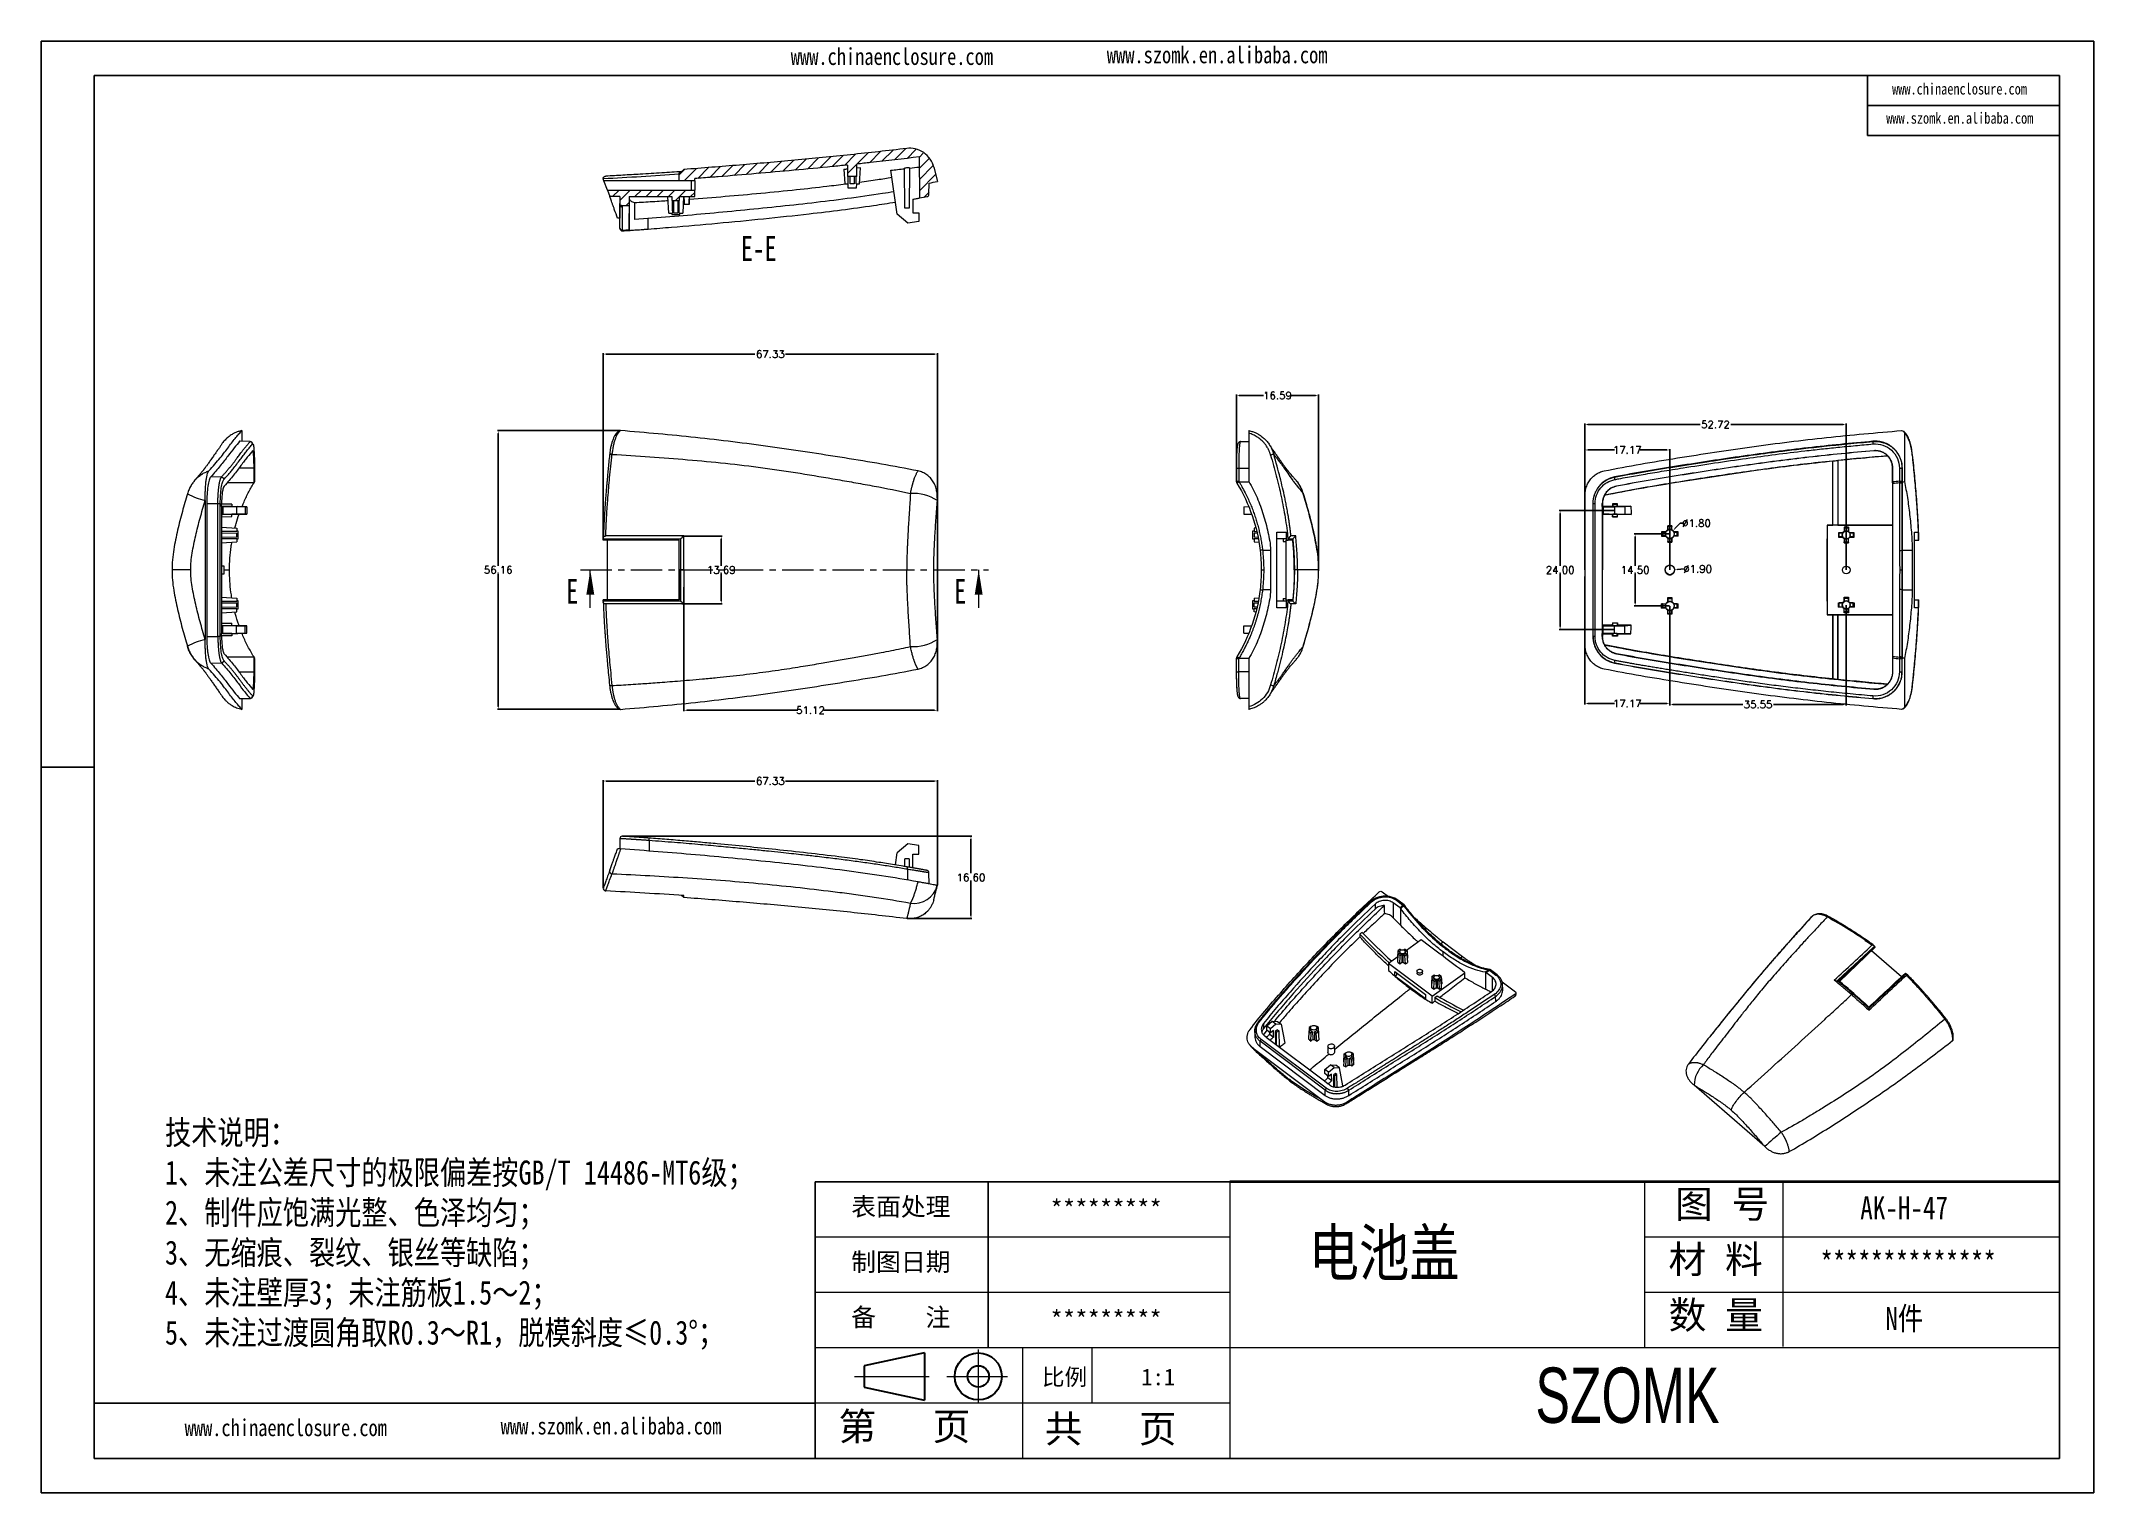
# Model space of a CAD drawing. Header units: inches. Extents: x 1474 to 3696, y 573 to 1061.
# Drawn here: x 3024.9 to 3438.7, y 573 to 865.5 of the extents above; entities that cross this region are included whole.
import ezdxf

# ---------------------------------------------------------------- set-up
doc = ezdxf.new("R2010")
doc.units = ezdxf.units.IN
doc.linetypes.add('CENTER', pattern=[10.16, 6.35, -1.27, 1.27, -1.27])
doc.linetypes.add('CENTER2', pattern=[28.575, 19.05, -3.175, 3.175, -3.175])
doc.layers.add('文字', color=81, linetype='Continuous')
for name, color, linetype, lineweight in [('粗实线', 7, 'Continuous', 30), ('细实线', 3, 'Continuous', 9), ('细点划线', 2, 'CENTER2', 9)]:
    doc.layers.add(name, color=color, linetype=linetype, lineweight=lineweight)
doc.styles.add('SLDTEXTSTYLE6', font='TXT', dxfattribs={"width": 0.7})
doc.styles.get("Standard").update_dxf_attribs({"font": 'txt', "bigfont": 'gbcbig.shx'})
doc.styles.add('宋体', font='', dxfattribs={"width": 0.8, "height": 3.5})
doc.styles.add('长仿宋', font='', dxfattribs={"width": 0.7, "height": 4})
doc.styles.get('宋体').set_extended_font_data('SimSun')
doc.styles.get('长仿宋').set_extended_font_data('SimSun')
doc.dimstyles.new('2', dxfattribs={"dimtxt": 1.5, "dimasz": 0.6, "dimexe": 0.18, "dimexo": 0.0625, "dimgap": 0.09, "dimtad": 0, "dimtih": 1, "dimtoh": 1, "dimzin": 0, "dimdsep": 46, "dimtxsty": 'Standard', "dimcen": 0, "dimadec": 0, "dimazin": 2, "dimtfac": 1, "dimtofl": 0, "dimtmove": 0, "dimatfit": 3, "dimfxl": 0, "dimtolj": 1, "dimtzin": 0, "dimarcsym": 0})
pattern_1 = [(45, (0, 10.9681), (-1.122532, 1.122532), [])]

msp = doc.modelspace()

# ---------------------------------------------------------------- texts
at = {"color": 7, "linetype": 'Continuous', "char_height": 5, "attachment_point": 1, "style": 'SLDTEXTSTYLE6'}
for s, insert in [('E-E', (3165.978, 826.23)), ('E', (3130.78, 757.153)), ('E', (3208.981, 757.153))]:
    msp.add_mtext(s, dxfattribs=dict(at, insert=insert))
at = {"char_height": 3.66526, "width": 2083.15332, "attachment_point": 1}
for s, insert in [('{\\fSimHei|b0|i0|c134|p49;表面处理}', (3188.197, 632.485)), ('{\\fSimHei|b0|i0|c134|p49;*********}', (3228.341, 632.014)), ('{\\fSimHei|b0|i0|c134|p49;制图日期}', (3188.197, 621.34)), ('{\\fSimHei|b0|i0|c134|p49;备    注}', (3188.197, 610.195)), ('{\\fSimHei|b0|i0|c134|p49;*********}', (3228.341, 609.724))]:
    msp.add_mtext(s, dxfattribs=dict(at, insert=insert))
at = {"layer": '文字', "color": 0, "attachment_point": 1, "style": '宋体'}
for s, insert, char_height, width in [('www.chinaenclosure.com', (3176.007, 864.112), 3.40546, 59.83058), ('www.szomk.en.alibaba.com', (3239.703, 864.449), 3.40546, 59.83058), ('www.chinaenclosure.com', (3397.981, 857.019), 2.2703, 39.88705), ('www.szomk.en.alibaba.com', (3396.794, 851.14), 2.2703, 39.88705), ('{\\H1.111x;技术说明：\\P1、未注公差尺寸的极限偏差按GB/T 14486-MT6级；\\P2、制件应饱满光整、色泽均匀；\\P3、无缩痕、裂纹、银丝等缺陷；\\P4、未注壁厚3；未注筋板1.5～2；\\P5、未注过渡圆角取R0.3～R1，脱模斜度≤0.3%%D；}', (3049.878, 647.999), 4.35356, 158.57145), ('{\\H1.111x;AK-H-47}', (3391.562, 632.737), 4.17942, 48.31881), ('电池盖', (3280.391, 626.027), 9.2876, 118.73868), ('{\\H1.111x;**************}', (3383.523, 621.592), 4.17942, 48.31881), ('{\\H1.111x;N件}', (3396.617, 610.447), 4.17942, 48.31881), ('www.chinaenclosure.com', (3053.837, 587.806), 3.40546, 59.83058), ('www.szomk.en.alibaba.com', (3117.533, 588.143), 3.40546, 59.83058)]:
    msp.add_mtext(s, dxfattribs=dict(at, insert=insert, char_height=char_height, width=width))
at = {"layer": '粗实线', "insert": (3326.086, 598.222), "char_height": 11.14513, "width": 124.98155, "attachment_point": 1, "style": '长仿宋'}
msp.add_mtext('{\\fSTXinwei|b0|i0|c134|p2;SZOMK}', dxfattribs=at)
at = {"layer": '细实线', "color": 7, "attachment_point": 1}
for s, insert, char_height, width in [('{\\fSimSun|b0|i0|c134|p54;图 号}', (3354.233, 633.956), 5.57256, 27.86281), ('{\\fSimSun|b0|i0|c134|p54;材 料   }', (3352.912, 622.811), 5.57256, 27.86281), ('{\\fSimSun|b0|i0|c134|p54;数 量}', (3352.939, 611.611), 5.57256, 25.17754), ('{\\fSimSun|b0|i0|c134|p54;比例}', (3226.623, 597.992), 3.34354, 14.67709), ('{\\fSimSun|b0|i0|c134|p54;1:1}', (3246.65, 597.992), 3.34354, 14.67709), ('{\\fSimSun|b0|i0|c134|p54;第   页}', (3185.618, 589.152), 5.57256, 41.79422), ('{\\fSimSun|b0|i0|c134|p54; 共   页}', (3223.405, 588.678), 5.57256, 41.79422)]:
    msp.add_mtext(s, dxfattribs=dict(at, insert=insert, char_height=char_height, width=width))

# ---------------------------------------------------------------- blocks, each defined once
blk = doc.blocks.new('*D186')
at = {"color": 0, "lineweight": -2, "transparency": 16777216}
for p, q in [((3138.21, 765.01), (3138.21, 802.62)), ((3138.81, 802.44), (3168.79, 802.44)), ((3204.95, 802.44), (3174.97, 802.44)), ((3205.55, 759), (3205.55, 802.62))]:
    blk.add_line(p, q, dxfattribs=at)
at = {"color": 0, "transparency": 16777216}
for points in [[(3138.81, 802.54), (3138.81, 802.34), (3138.21, 802.44)], [(3204.95, 802.54), (3204.95, 802.34), (3205.55, 802.44)]]:
    blk.add_solid(points, dxfattribs=at)
at = {"layer": 'Defpoints', "color": 0, "transparency": 16777216}
for p in [(3138.21, 802.44), (3138.21, 764.95), (3205.55, 758.94)]:
    blk.add_point(p, dxfattribs=at)
at = {"color": 0, "transparency": 16777216, "insert": (3171.88, 802.44), "char_height": 1.5, "attachment_point": 5}
blk.add_mtext('\\A1;67.33', dxfattribs=at)
blk = doc.blocks.new('*D187')
at = {"color": 0, "lineweight": -2, "transparency": 16777216}
for p, q in [((3141.64, 787.03), (3116.86, 787.03)), ((3117.04, 786.43), (3117.04, 759.79)), ((3117.04, 731.46), (3117.04, 758.11)), ((3141.46, 730.86), (3116.86, 730.86))]:
    blk.add_line(p, q, dxfattribs=at)
at = {"color": 0, "transparency": 16777216}
for points in [[(3116.94, 786.43), (3117.14, 786.43), (3117.04, 787.03)], [(3116.94, 731.46), (3117.14, 731.46), (3117.04, 730.86)]]:
    blk.add_solid(points, dxfattribs=at)
at = {"layer": 'Defpoints', "color": 0, "transparency": 16777216}
for p in [(3141.7, 787.03), (3117.04, 730.86), (3141.52, 730.86)]:
    blk.add_point(p, dxfattribs=at)
at = {"color": 0, "transparency": 16777216, "insert": (3117.04, 758.95), "char_height": 1.5, "attachment_point": 5}
blk.add_mtext('\\A1;56.16', dxfattribs=at)
blk = doc.blocks.new('*D188')
at = {"color": 0, "lineweight": -2, "transparency": 16777216}
for p, q in [((3154.05, 765.78), (3162.17, 765.78)), ((3161.99, 765.18), (3161.99, 759.78)), ((3161.99, 752.69), (3161.99, 758.1)), ((3154.05, 752.09), (3162.17, 752.09))]:
    blk.add_line(p, q, dxfattribs=at)
at = {"color": 0, "transparency": 16777216}
for points in [[(3161.89, 765.18), (3162.09, 765.18), (3161.99, 765.78)], [(3161.89, 752.69), (3162.09, 752.69), (3161.99, 752.09)]]:
    blk.add_solid(points, dxfattribs=at)
at = {"layer": 'Defpoints', "color": 0, "transparency": 16777216}
for p in [(3153.99, 765.78), (3161.99, 765.78), (3153.99, 752.09)]:
    blk.add_point(p, dxfattribs=at)
at = {"color": 0, "transparency": 16777216, "insert": (3161.99, 758.94), "char_height": 1.5, "attachment_point": 5}
blk.add_mtext('\\A1;13.69', dxfattribs=at)
blk = doc.blocks.new('*D189')
at = {"color": 0, "lineweight": -2, "transparency": 16777216}
for p, q in [((3265.81, 776.75), (3265.81, 794.27)), ((3266.41, 794.09), (3271.26, 794.09)), ((3281.79, 794.09), (3276.94, 794.09)), ((3282.39, 759), (3282.39, 794.27))]:
    blk.add_line(p, q, dxfattribs=at)
at = {"color": 0, "transparency": 16777216}
for points in [[(3266.41, 794.19), (3266.41, 793.99), (3265.81, 794.09)], [(3281.79, 794.19), (3281.79, 793.99), (3282.39, 794.09)]]:
    blk.add_solid(points, dxfattribs=at)
at = {"layer": 'Defpoints', "color": 0, "transparency": 16777216}
for p in [(3282.39, 794.09), (3265.81, 776.68), (3282.39, 758.94)]:
    blk.add_point(p, dxfattribs=at)
at = {"color": 0, "transparency": 16777216, "insert": (3274.1, 794.09), "char_height": 1.5, "attachment_point": 5}
blk.add_mtext('\\A1;16.59', dxfattribs=at)
blk = doc.blocks.new('*D190')
at = {"color": 0, "lineweight": -2, "transparency": 16777216}
for p, q in [((3138.21, 694.8), (3138.21, 716.59)), ((3138.81, 716.41), (3168.79, 716.41)), ((3204.95, 716.41), (3174.97, 716.41)), ((3205.55, 695.42), (3205.55, 716.59))]:
    blk.add_line(p, q, dxfattribs=at)
at = {"color": 0, "transparency": 16777216}
for points in [[(3138.81, 716.51), (3138.81, 716.31), (3138.21, 716.41)], [(3204.95, 716.51), (3204.95, 716.31), (3205.55, 716.41)]]:
    blk.add_solid(points, dxfattribs=at)
at = {"layer": 'Defpoints', "color": 0, "transparency": 16777216}
for p in [(3138.21, 716.41), (3205.55, 695.36), (3138.21, 694.73)]:
    blk.add_point(p, dxfattribs=at)
at = {"color": 0, "transparency": 16777216, "insert": (3171.88, 716.41), "char_height": 1.5, "attachment_point": 5}
blk.add_mtext('\\A1;67.33', dxfattribs=at)
blk = doc.blocks.new('*D191')
at = {"color": 0, "lineweight": -2, "transparency": 16777216}
for p, q in [((3142.08, 705.29), (3212.5, 705.29)), ((3212.32, 704.69), (3212.32, 697.83)), ((3212.32, 689.29), (3212.32, 696.15)), ((3199.44, 688.69), (3212.5, 688.69))]:
    blk.add_line(p, q, dxfattribs=at)
at = {"color": 0, "transparency": 16777216}
for points in [[(3212.22, 704.69), (3212.42, 704.69), (3212.32, 705.29)], [(3212.22, 689.29), (3212.42, 689.29), (3212.32, 688.69)]]:
    blk.add_solid(points, dxfattribs=at)
at = {"layer": 'Defpoints', "color": 0, "transparency": 16777216}
for p in [(3142.01, 705.29), (3212.32, 705.29), (3199.37, 688.69)]:
    blk.add_point(p, dxfattribs=at)
at = {"color": 0, "transparency": 16777216, "insert": (3212.32, 696.99), "char_height": 1.5, "attachment_point": 5}
blk.add_mtext('\\A1;16.60', dxfattribs=at)
blk = doc.blocks.new('*D192')
at = {"color": 0, "lineweight": -2, "transparency": 16777216}
for p, q in [((3341.93, 770.94), (3330.89, 770.94)), ((3331.07, 770.34), (3331.07, 759.78)), ((3331.07, 747.54), (3331.07, 758.1)), ((3341.93, 746.94), (3330.89, 746.94))]:
    blk.add_line(p, q, dxfattribs=at)
at = {"color": 0, "transparency": 16777216}
for points in [[(3330.97, 770.34), (3331.17, 770.34), (3331.07, 770.94)], [(3330.97, 747.54), (3331.17, 747.54), (3331.07, 746.94)]]:
    blk.add_solid(points, dxfattribs=at)
at = {"layer": 'Defpoints', "color": 0, "transparency": 16777216}
for p in [(3341.99, 770.94), (3331.07, 746.94), (3341.99, 746.94)]:
    blk.add_point(p, dxfattribs=at)
at = {"color": 0, "transparency": 16777216, "insert": (3331.07, 758.94), "char_height": 1.5, "attachment_point": 5}
blk.add_mtext('\\A1;24.00', dxfattribs=at)
blk = doc.blocks.new('*D193')
at = {"color": 0, "lineweight": -2, "transparency": 16777216}
for p, q in [((3353.12, 766.19), (3346.01, 766.19)), ((3346.19, 765.59), (3346.19, 759.78)), ((3346.19, 752.29), (3346.19, 758.1)), ((3353.12, 751.69), (3346.01, 751.69))]:
    blk.add_line(p, q, dxfattribs=at)
at = {"color": 0, "transparency": 16777216}
for points in [[(3346.09, 765.59), (3346.29, 765.59), (3346.19, 766.19)], [(3346.09, 752.29), (3346.29, 752.29), (3346.19, 751.69)]]:
    blk.add_solid(points, dxfattribs=at)
at = {"layer": 'Defpoints', "color": 0, "transparency": 16777216}
for p in [(3353.18, 766.19), (3346.19, 751.69), (3353.18, 751.69)]:
    blk.add_point(p, dxfattribs=at)
at = {"color": 0, "transparency": 16777216, "insert": (3346.19, 758.94), "char_height": 1.5, "attachment_point": 5}
blk.add_mtext('\\A1;14.50', dxfattribs=at)
blk = doc.blocks.new('*D194')
at = {"color": 0, "lineweight": -2, "transparency": 16777216}
for p, q in [((3336.02, 757.59), (3336.02, 731.84)), ((3353.18, 751.63), (3353.18, 731.84)), ((3336.62, 732.02), (3342.01, 732.02)), ((3352.58, 732.02), (3347.19, 732.02))]:
    blk.add_line(p, q, dxfattribs=at)
at = {"color": 0, "transparency": 16777216}
for points in [[(3336.62, 732.12), (3336.62, 731.92), (3336.02, 732.02)], [(3352.58, 732.12), (3352.58, 731.92), (3353.18, 732.02)]]:
    blk.add_solid(points, dxfattribs=at)
at = {"layer": 'Defpoints', "color": 0, "transparency": 16777216}
for p in [(3336.02, 757.65), (3353.18, 751.69), (3353.18, 732.02)]:
    blk.add_point(p, dxfattribs=at)
at = {"color": 0, "transparency": 16777216, "insert": (3344.6, 732.02), "char_height": 1.5, "attachment_point": 5}
blk.add_mtext('\\A1;17.17', dxfattribs=at)
blk = doc.blocks.new('*D195')
at = {"color": 0, "lineweight": -2, "transparency": 16777216}
for p, q in [((3353.18, 751.63), (3353.18, 731.66)), ((3388.73, 751.83), (3388.73, 731.66)), ((3353.78, 731.84), (3367.87, 731.84)), ((3388.13, 731.84), (3374.05, 731.84))]:
    blk.add_line(p, q, dxfattribs=at)
at = {"color": 0, "transparency": 16777216}
for points in [[(3353.78, 731.94), (3353.78, 731.74), (3353.18, 731.84)], [(3388.13, 731.94), (3388.13, 731.74), (3388.73, 731.84)]]:
    blk.add_solid(points, dxfattribs=at)
at = {"layer": 'Defpoints', "color": 0, "transparency": 16777216}
for p in [(3353.18, 751.69), (3388.73, 751.89), (3388.73, 731.84)]:
    blk.add_point(p, dxfattribs=at)
at = {"color": 0, "transparency": 16777216, "insert": (3370.96, 731.84), "char_height": 1.5, "attachment_point": 5}
blk.add_mtext('\\A1;35.55', dxfattribs=at)
blk = doc.blocks.new('*D196')
at = {"color": 0, "lineweight": -2, "transparency": 16777216}
for p, q in [((3336.02, 763.19), (3336.02, 783.3)), ((3336.62, 783.12), (3342.01, 783.12)), ((3352.58, 783.12), (3347.19, 783.12)), ((3353.18, 759), (3353.18, 783.3))]:
    blk.add_line(p, q, dxfattribs=at)
at = {"color": 0, "transparency": 16777216}
for points in [[(3336.62, 783.22), (3336.62, 783.02), (3336.02, 783.12)], [(3352.58, 783.22), (3352.58, 783.02), (3353.18, 783.12)]]:
    blk.add_solid(points, dxfattribs=at)
at = {"layer": 'Defpoints', "color": 0, "transparency": 16777216}
for p in [(3336.02, 783.12), (3336.02, 763.13), (3353.18, 758.94)]:
    blk.add_point(p, dxfattribs=at)
at = {"color": 0, "transparency": 16777216, "insert": (3344.6, 783.12), "char_height": 1.5, "attachment_point": 5}
blk.add_mtext('\\A1;17.17', dxfattribs=at)
blk = doc.blocks.new('*D197')
at = {"color": 0, "lineweight": -2, "transparency": 16777216}
for p, q in [((3336.02, 759), (3336.02, 788.44)), ((3336.62, 788.26), (3359.29, 788.26)), ((3388.13, 788.26), (3365.47, 788.26)), ((3388.73, 759), (3388.73, 788.44))]:
    blk.add_line(p, q, dxfattribs=at)
at = {"color": 0, "transparency": 16777216}
for points in [[(3336.62, 788.36), (3336.62, 788.16), (3336.02, 788.26)], [(3388.13, 788.36), (3388.13, 788.16), (3388.73, 788.26)]]:
    blk.add_solid(points, dxfattribs=at)
at = {"layer": 'Defpoints', "color": 0, "transparency": 16777216}
for p in [(3336.02, 788.26), (3336.02, 758.94), (3388.73, 758.94)]:
    blk.add_point(p, dxfattribs=at)
at = {"color": 0, "transparency": 16777216, "insert": (3362.38, 788.26), "char_height": 1.5, "attachment_point": 5}
blk.add_mtext('\\A1;52.72', dxfattribs=at)
blk = doc.blocks.new('*D198')
at = {"color": 0, "lineweight": -2, "transparency": 16777216}
blk.add_line((3356.08, 759.14), (3354.73, 759.05), dxfattribs=at)
at = {"color": 0, "transparency": 16777216}
blk.add_solid([(3354.72, 759.15), (3354.74, 758.95), (3354.13, 759)], dxfattribs=at)
at = {"layer": 'Defpoints', "color": 0, "transparency": 16777216}
for p in [(3352.24, 758.87), (3354.13, 759)]:
    blk.add_point(p, dxfattribs=at)
at = {"color": 0, "transparency": 16777216, "insert": (3358.79, 759.14), "char_height": 1.5, "attachment_point": 5}
blk.add_mtext('\\A1;∅1.90', dxfattribs=at)
blk = doc.blocks.new('*D199')
at = {"color": 0, "lineweight": -2, "transparency": 16777216}
for p, q in [((3355.25, 768.36), (3354.22, 767.27)), ((3355.85, 768.36), (3355.25, 768.36))]:
    blk.add_line(p, q, dxfattribs=at)
at = {"color": 0, "transparency": 16777216}
blk.add_solid([(3354.15, 767.34), (3354.29, 767.21), (3353.8, 766.84)], dxfattribs=at)
at = {"layer": 'Defpoints', "color": 0, "transparency": 16777216}
for p in [(3352.56, 765.54), (3353.8, 766.84)]:
    blk.add_point(p, dxfattribs=at)
at = {"color": 0, "transparency": 16777216, "insert": (3358.56, 768.36), "char_height": 1.5, "attachment_point": 5}
blk.add_mtext('\\A1;∅1.80', dxfattribs=at)
blk = doc.blocks.new('*D200')
at = {"color": 0, "lineweight": -2, "transparency": 16777216}
for p, q in [((3205.55, 760.04), (3205.55, 730.49)), ((3154.43, 755.45), (3154.43, 730.49)), ((3155.03, 730.67), (3177.4, 730.67)), ((3204.95, 730.67), (3182.58, 730.67))]:
    blk.add_line(p, q, dxfattribs=at)
at = {"color": 0, "transparency": 16777216}
for points in [[(3155.03, 730.77), (3155.03, 730.57), (3154.43, 730.67)], [(3204.95, 730.77), (3204.95, 730.57), (3205.55, 730.67)]]:
    blk.add_solid(points, dxfattribs=at)
at = {"layer": 'Defpoints', "color": 0, "transparency": 16777216}
for p in [(3205.55, 760.11), (3154.43, 755.51), (3154.43, 730.67)]:
    blk.add_point(p, dxfattribs=at)
at = {"color": 0, "transparency": 16777216, "insert": (3179.99, 730.67), "char_height": 1.5, "attachment_point": 5}
blk.add_mtext('\\A1;51.12', dxfattribs=at)

# ---------------------------------------------------------------- dimensions: what is measured, and where the dimension line sits
for base, p1, p2, picture, middle in [((3138.213, 802.44), (3205.545, 758.938), (3138.213, 764.945), '*D186', (3171.879, 802.44)), ((3282.393, 794.09), (3265.807, 776.683), (3282.393, 758.938), '*D189', (3274.1, 794.09)), ((3336.018, 788.262), (3388.734, 758.938), (3336.018, 758.938), '*D197', (3362.376, 788.262)), ((3336.018, 783.118), (3353.184, 758.938), (3336.018, 763.131), '*D196', (3344.601, 783.118)), ((3154.428, 730.672), (3205.545, 760.107), (3154.428, 755.515), '*D200', (3179.987, 730.672)), ((3353.184, 732.02), (3336.018, 757.649), (3353.184, 751.688), '*D194', (3344.601, 732.02)), ((3388.734, 731.84), (3353.184, 751.688), (3388.734, 751.888), '*D195', (3370.959, 731.84)), ((3138.213, 716.414), (3205.545, 695.358), (3138.213, 694.733), '*D190', (3171.879, 716.414))]:
    dim = msp.add_linear_dim(base=base, p1=p1, p2=p2, dimstyle='2')
    dim.commit()
    dim.dimension.update_dxf_attribs({"geometry": picture, "text_midpoint": middle})
for base, p1, p2, picture, middle in [((3117.037, 730.865), (3141.699, 787.026), (3141.52, 730.865), '*D187', (3117.037, 758.946)), ((3331.07, 746.938), (3341.995, 770.938), (3341.995, 746.938), '*D192', (3331.07, 758.938)), ((3161.99, 765.785), (3153.985, 752.091), (3153.991, 765.785), '*D188', (3161.99, 758.938)), ((3346.193, 751.688), (3353.184, 766.188), (3353.184, 751.688), '*D193', (3346.193, 758.938)), ((3212.32, 705.293), (3199.373, 688.689), (3142.013, 705.293), '*D191', (3212.32, 696.991))]:
    dim = msp.add_linear_dim(base=base, p1=p1, p2=p2, angle=90, dimstyle='2')
    dim.commit()
    dim.dimension.update_dxf_attribs({"geometry": picture, "text_midpoint": middle})
for p1, p2, picture, middle in [((3352.564, 765.536), (3353.804, 766.84), '*D199', (3358.565, 768.359)), ((3352.236, 758.872), (3354.132, 759.004), '*D198', (3356.078, 759.14))]:
    dim = msp.add_diameter_dim_2p(p1=p1, p2=p2, dimstyle='2')
    dim.commit()
    dim.dimension.update_dxf_attribs({"geometry": picture, "text_midpoint": middle, "dimtype": 163})

# ---------------------------------------------------------------- hatches: boundary and pattern name
at = {"linetype": 'Continuous', "lineweight": 0}
h = msp.add_hatch(dxfattribs=at)
h.set_pattern_fill('ANSI31', color=4, scale=0.5, style=0)
h.set_pattern_definition(pattern_1)
edge = h.paths.add_edge_path(flags=0)
edge.add_spline(control_points=[(3160.108, 838.07), (3160.529, 838.104), (3163.518, 838.341), (3169.022, 838.796), (3176.637, 839.472), (3182.786, 840.063), (3186.385, 840.429), (3187.409, 840.535)], knot_values=[0, 0, 0, 0, 0.0211881, 0.1507055, 0.2802228, 0.4097402, 0.4611838, 0.4611838, 0.4611838, 0.4611838], weights=[1, 1, 1, 1, 1, 1, 1, 1], degree=3, periodic=0)
edge.add_line((3187.409, 840.535), (3187.429, 838.215))
edge.add_line((3187.429, 838.215), (3189.329, 838.215))
edge.add_line((3189.329, 838.215), (3189.351, 840.739))
edge.add_spline(control_points=[(3189.351, 840.739), (3190.26, 840.835), (3194.439, 841.284), (3198.629, 841.769), (3201.925, 842.175)], knot_values=[0, 0, 0, 0, 0.0455702, 0.209566, 0.209566, 0.209566, 0.209566], weights=[1, 1, 1, 1, 1], degree=3, periodic=0)
edge.add_line((3201.925, 842.175), (3201.997, 833.902))
edge.add_spline(control_points=[(3201.997, 833.902), (3202.481, 833.989), (3202.965, 834.077), (3203.449, 834.167)], knot_values=[0.957513, 0.957513, 0.957513, 0.957513, 0.9806339, 0.9806339, 0.9806339, 0.9806339], weights=[1, 1, 1, 1], degree=3, periodic=0)
edge.add_arc((3203.358, 834.658), 0.5, 280.48724, 359)
edge.add_line((3203.858, 834.65), (3203.897, 836.895))
edge.add_spline(control_points=[(3203.897, 836.895), (3204.343, 836.98), (3204.892, 837.084), (3205.442, 837.191), (3205.545, 837.211)], knot_values=[0.9554431, 0.9554431, 0.9554431, 0.9554431, 0.9758294, 0.9805741, 0.9805741, 0.9805741, 0.9805741], weights=[1, 1, 1, 1, 1], degree=3, periodic=0)
edge.add_line((3205.545, 837.211), (3204.819, 840.125))
edge.add_spline(control_points=[(3204.819, 840.125), (3204.286, 842.263), (3201.564, 844.142), (3199.373, 843.88)], knot_values=[0, 0, 0, 0, 1, 1, 1, 1], weights=[1, 1, 1, 1], degree=3, periodic=0)
edge.add_spline(control_points=[(3199.373, 843.88), (3199.011, 843.836), (3196.784, 843.571), (3192.7, 843.102), (3186.751, 842.459), (3178.911, 841.683), (3170.378, 840.912), (3163.682, 840.357), (3158.724, 839.964), (3155.633, 839.73), (3154.429, 839.642)], knot_values=[0.1042646, 0.1042646, 0.1042646, 0.1042646, 0.1042646, 0.1042646, 0.11572, 0.1747222, 0.2337244, 0.2935991, 0.3534738, 0.3915632, 0.3915632, 0.3915632, 0.3915632, 0.3915632, 0.3915632], weights=[1, 1, 1, 1, 1, 1, 1, 1, 1, 1, 1], degree=5, periodic=0)
edge.add_line((3154.429, 839.642), (3153.779, 838.992))
edge.add_spline(control_points=[(3153.779, 838.992), (3153.689, 838.986), (3153.598, 838.979), (3153.508, 838.973)], knot_values=[0, 0, 0, 0, 1, 1, 1, 1], weights=[1, 1, 1, 1], degree=3, periodic=0)
edge.add_line((3153.508, 838.973), (3153.479, 837.365))
edge.add_line((3153.479, 837.365), (3156.665, 837.365))
edge.add_line((3156.665, 837.365), (3156.669, 837.804))
edge.add_spline(control_points=[(3156.669, 837.804), (3157.818, 837.891), (3158.965, 837.98), (3160.108, 838.07)], knot_values=[0, 0, 0, 0, 0.0575528, 0.0575528, 0.0575528, 0.0575528], weights=[1, 1, 1, 1], degree=3, periodic=0)
h = msp.add_hatch(dxfattribs=at)
h.set_pattern_fill('ANSI31', color=4, scale=0.5, style=0)
h.set_pattern_definition(pattern_1)
edge = h.paths.add_edge_path(flags=0)
edge.add_line((3142.06, 832.315), (3143.437, 832.315))
edge.add_line((3143.437, 832.315), (3143.453, 834.165))
edge.add_line((3143.453, 834.165), (3152.054, 834.165))
edge.add_line((3152.054, 834.165), (3152.054, 833.365))
edge.add_line((3152.054, 833.365), (3153.604, 833.365))
edge.add_line((3153.604, 833.365), (3153.604, 834.165))
edge.add_line((3153.604, 834.165), (3156.637, 834.165))
edge.add_line((3156.637, 834.165), (3156.648, 835.465))
edge.add_line((3156.648, 835.465), (3139.047, 835.465))
edge.add_line((3139.047, 835.465), (3139.521, 834.165))
edge.add_line((3139.521, 834.165), (3141.537, 834.165))
edge.add_line((3141.537, 834.165), (3141.56, 832.806))
edge.add_spline(control_points=[(3141.56, 832.806), (3141.566, 832.517), (3141.772, 832.315), (3142.06, 832.315)], knot_values=[0.1220149, 0.1220149, 0.1220149, 0.1220149, 0.8780498, 0.8780498, 0.8780498, 0.8780498], weights=[1.1673429, 0.9441999, 0.944219, 1.1674002], degree=3, periodic=0)

# ---------------------------------------------------------------- linework, layer by layer
for p, q in [((3024.897, 865.516), (3438.659, 865.516)), ((3024.897, 865.516), (3024.897, 572.957)), ((3438.659, 865.516), (3438.659, 572.957)), ((3035.603, 858.551), (3431.694, 858.551)), ((3035.603, 858.551), (3035.603, 579.922)), ((3392.995, 858.551), (3392.995, 846.457)), ((3431.694, 858.551), (3431.694, 579.922)), ((3392.995, 852.504), (3431.694, 852.504)), ((3392.995, 846.457), (3431.694, 846.457)), ((3035.603, 719.236), (3024.897, 719.236)), ((3024.897, 708.401), (3024.897, 572.957)), ((3264.517, 635.648), (3180.928, 635.648)), ((3180.928, 579.922), (3180.928, 635.648)), ((3215.757, 602.213), (3215.757, 635.648)), ((3180.928, 591.068), (3035.603, 591.068)), ((3035.603, 579.922), (3431.694, 579.922)), ((3024.897, 572.957), (3438.659, 572.957)), ((3024.897, 572.957), (3216.454, 572.957))]:
    msp.add_line(p, q)
at = {"color": 7, "linetype": 'Continuous', "lineweight": 15}
for p, q in [((3187.409, 840.535), (3187.429, 838.215)), ((3189.329, 838.215), (3189.351, 840.739)), ((3190.051, 839.989), (3189.344, 839.925)), ((3189.879, 836.715), (3190.051, 839.989)), ((3199.951, 839.959), (3199.298, 839.959)), ((3199.951, 839.959), (3199.879, 831.815)), ((3201.997, 833.902), (3201.925, 842.175)), ((3204.692, 840.545), (3204.556, 840.894)), ((3204.819, 840.125), (3205.545, 837.211)), ((3138.356, 837.365), (3138.213, 837.758)), ((3153.479, 837.365), (3138.356, 837.365)), ((3139.047, 835.465), (3138.356, 837.365)), ((3153.479, 837.365), (3153.508, 838.973)), ((3156.665, 837.365), (3153.479, 837.365)), ((3153.779, 838.992), (3153.508, 838.973)), ((3154.429, 839.642), (3153.779, 838.992)), ((3155.937, 837.365), (3155.937, 835.465)), ((3156.665, 837.365), (3156.648, 835.465)), ((3156.665, 837.365), (3156.669, 837.804)), ((3186.723, 839.695), (3186.879, 836.715)), ((3186.879, 836.715), (3187.565, 836.715)), ((3189.329, 838.215), (3187.429, 838.215)), ((3187.472, 836.715), (3187.479, 835.915)), ((3187.479, 835.915), (3189.279, 835.915)), ((3187.979, 836.715), (3187.966, 838.215)), ((3188.779, 836.715), (3187.979, 836.715)), ((3188.793, 838.215), (3188.779, 836.715)), ((3189.193, 836.715), (3189.879, 836.715)), ((3189.279, 835.915), (3189.286, 836.715)), ((3197.449, 830.625), (3196.176, 839.492)), ((3198.979, 831.815), (3198.909, 839.915)), ((3203.858, 834.65), (3203.897, 836.895)), ((3139.047, 835.465), (3139.521, 834.165)), ((3139.047, 835.465), (3156.648, 835.465)), ((3141.537, 834.165), (3139.521, 834.165)), ((3141.537, 834.165), (3141.56, 832.806)), ((3141.565, 832.464), (3141.565, 832.571)), ((3143.437, 832.315), (3142.06, 832.315)), ((3143.453, 834.165), (3143.437, 832.315)), ((3143.437, 827.385), (3143.496, 834.165)), ((3143.453, 834.165), (3152.054, 834.165)), ((3151.429, 830.865), (3151.257, 834.165)), ((3152.054, 834.165), (3152.054, 833.365)), ((3152.054, 833.365), (3153.604, 833.365)), ((3152.429, 830.865), (3152.408, 833.365)), ((3153.251, 833.365), (3153.229, 830.865)), ((3153.604, 834.165), (3156.637, 834.165)), ((3153.604, 833.365), (3153.604, 834.165)), ((3154.402, 834.165), (3154.229, 830.865)), ((3154.372, 833.592), (3154.519, 833.601)), ((3154.519, 833.601), (3154.518, 834.165)), ((3154.519, 833.601), (3154.537, 832.575)), ((3154.537, 832.575), (3154.537, 834.165)), ((3155.537, 834.165), (3155.537, 832.605)), ((3155.537, 832.605), (3155.555, 833.674)), ((3155.557, 834.165), (3155.555, 833.674)), ((3156.637, 834.165), (3156.648, 835.465)), ((3199.879, 831.815), (3198.979, 831.815)), ((3200.599, 833.654), (3200.599, 830.875)), ((3202.955, 834.076), (3203.086, 834.1)), ((3141.572, 827.842), (3141.537, 829.84)), ((3147.279, 827.644), (3147.278, 829.75)), ((3151.429, 830.865), (3152.134, 830.865)), ((3152.027, 830.865), (3152.029, 830.565)), ((3152.029, 830.565), (3153.629, 830.565)), ((3153.229, 830.865), (3152.429, 830.865)), ((3153.525, 830.865), (3154.229, 830.865)), ((3153.629, 830.565), (3153.632, 830.865)), ((3199.569, 828.804), (3197.449, 830.625)), ((3201.799, 829.125), (3199.569, 828.804)), ((3200.599, 830.875), (3201.799, 830.875)), ((3201.799, 830.875), (3201.799, 829.125)), ((3065.379, 786.48), (3065.379, 784.857)), ((3268.327, 786.48), (3268.327, 776.739)), ((3400.458, 786.48), (3400.458, 776.739)), ((3067.044, 784.828), (3064.926, 784.865)), ((3268.327, 784.818), (3266.553, 784.787)), ((3394.119, 784.828), (3394.116, 784.865)), ((3394.284, 782.972), (3394.286, 782.954)), ((3067.825, 776.668), (3067.825, 779.456)), ((3067.919, 779.456), (3067.913, 779.456)), ((3067.917, 779.456), (3067.917, 776.819)), ((3067.919, 776.819), (3067.919, 779.456)), ((3265.788, 779.456), (3265.788, 776.819)), ((3266.279, 779.456), (3266.279, 776.819)), ((3386.027, 780.905), (3386.008, 780.894)), ((3386.027, 767.95), (3386.027, 780.905)), ((3387.045, 781.001), (3387.027, 781.008)), ((3387.027, 781.008), (3387.027, 767.95)), ((3398.127, 779.456), (3398.072, 779.456)), ((3398.127, 776.668), (3398.127, 779.456)), ((3399.456, 779.456), (3399.456, 776.819)), ((3399.456, 779.456), (3399.991, 779.456)), ((3399.991, 779.456), (3399.991, 776.819)), ((3399.991, 779.456), (3400.027, 779.456)), ((3400.027, 776.69), (3400.027, 779.456)), ((3061.244, 777.65), (3059.087, 777.687)), ((3067.917, 776.819), (3067.919, 776.819)), ((3266.359, 776.686), (3268.356, 776.69)), ((3342.067, 777.65), (3342.06, 777.687)), ((3342.423, 775.822), (3342.426, 775.804)), ((3398.127, 776.526), (3398.065, 776.526)), ((3399.456, 776.819), (3399.991, 776.819)), ((3399.992, 776.686), (3400.027, 776.69)), ((3057.97, 772.927), (3057.979, 772.956)), ((3057.979, 772.956), (3057.979, 744.92)), ((3058.295, 772.357), (3058.295, 745.519)), ((3058.295, 772.357), (3060.541, 772.357)), ((3060.541, 745.519), (3060.541, 772.357)), ((3060.541, 772.357), (3061.024, 772.357)), ((3061.024, 745.519), (3061.024, 772.357)), ((3061.288, 771.73), (3061.288, 772.357)), ((3063.376, 772.188), (3061.288, 772.206)), ((3063.376, 771.714), (3061.288, 771.732)), ((3061.288, 771.73), (3061.288, 770.147)), ((3063.376, 770.162), (3061.288, 770.144)), ((3061.288, 770.147), (3061.288, 747.73)), ((3061.288, 769.67), (3063.376, 769.688)), ((3061.536, 771.729), (3064.316, 771.705)), ((3061.536, 771.729), (3061.536, 770.147)), ((3061.536, 770.147), (3064.316, 770.171)), ((3063.376, 772.188), (3063.376, 771.714)), ((3063.376, 771.717), (3064.566, 771.707)), ((3064.566, 770.17), (3063.376, 770.159)), ((3063.376, 769.688), (3063.376, 770.162)), ((3064.316, 771.705), (3064.316, 771.703)), ((3064.316, 771.703), (3066.066, 771.688)), ((3064.316, 771.703), (3064.316, 770.173)), ((3064.316, 770.173), (3066.066, 770.188)), ((3064.316, 770.171), (3064.316, 770.173)), ((3066.386, 771.688), (3064.566, 771.707)), ((3066.386, 770.188), (3064.566, 770.17)), ((3066.066, 771.688), (3066.386, 771.688)), ((3066.066, 771.688), (3066.066, 770.188)), ((3066.066, 770.188), (3066.386, 770.188)), ((3066.386, 771.688), (3066.386, 770.188)), ((3205.543, 772.927), (3205.545, 772.956)), ((3205.545, 772.956), (3205.545, 744.92)), ((3267.321, 771.688), (3268.309, 771.698)), ((3267.321, 771.688), (3267.321, 770.188)), ((3267.321, 770.188), (3268.895, 770.172)), ((3336.018, 772.956), (3336.018, 744.92)), ((3337.667, 772.357), (3337.667, 745.519)), ((3337.667, 772.357), (3337.706, 772.357)), ((3337.706, 772.357), (3338.115, 772.357)), ((3337.706, 745.519), (3337.706, 772.357)), ((3338.115, 745.519), (3338.115, 772.357)), ((3339.567, 771.73), (3339.567, 772.357)), ((3339.616, 772.357), (3339.567, 772.357)), ((3339.617, 771.78), (3339.567, 771.73)), ((3339.567, 771.73), (3339.567, 770.147)), ((3339.567, 770.147), (3339.567, 747.73)), ((3339.567, 770.147), (3339.621, 770.092)), ((3340.964, 771.705), (3339.764, 771.703)), ((3339.764, 771.703), (3339.764, 771.688)), ((3339.764, 771.688), (3341.995, 771.688)), ((3339.764, 771.688), (3339.764, 770.188)), ((3339.764, 770.188), (3341.995, 770.188)), ((3339.764, 770.173), (3339.764, 770.188)), ((3340.964, 770.171), (3339.764, 770.173)), ((3340.964, 771.729), (3340.964, 771.705)), ((3340.964, 770.147), (3340.964, 770.171)), ((3341.613, 769.617), (3341.613, 769.885)), ((3341.613, 769.617), (3341.684, 769.688)), ((3341.613, 769.617), (3342.265, 769.617)), ((3341.684, 770.162), (3341.614, 770.092)), ((3341.684, 771.714), (3341.618, 771.78)), ((3341.684, 772.188), (3341.619, 772.253)), ((3341.684, 772.188), (3342.584, 772.188)), ((3341.684, 772.188), (3341.684, 771.714)), ((3342.584, 771.715), (3341.684, 771.714)), ((3342.584, 770.161), (3341.684, 770.162)), ((3341.684, 769.688), (3341.684, 770.162)), ((3341.684, 769.688), (3342.584, 769.688)), ((3341.995, 771.688), (3344.114, 771.707)), ((3341.995, 771.688), (3341.995, 770.188)), ((3341.995, 770.188), (3344.114, 770.17)), ((3342.648, 772.252), (3342.584, 772.188)), ((3342.584, 771.715), (3342.584, 772.188)), ((3342.649, 771.781), (3342.584, 771.715)), ((3342.654, 770.092), (3342.584, 770.161)), ((3342.584, 770.161), (3342.584, 769.688)), ((3342.584, 769.688), (3342.655, 769.617)), ((3345.318, 771.781), (3344.114, 771.707)), ((3344.114, 771.707), (3344.114, 770.17)), ((3344.114, 770.17), (3345.387, 770.091)), ((3061.288, 767.547), (3064.326, 767.388)), ((3061.288, 766.415), (3064.326, 766.388)), ((3061.288, 765.562), (3064.326, 765.588)), ((3064.326, 767.388), (3064.326, 766.684)), ((3064.626, 766.788), (3064.326, 766.791)), ((3064.326, 765.588), (3064.326, 766.388)), ((3064.626, 765.988), (3064.626, 766.788)), ((3064.626, 765.188), (3064.626, 765.988)), ((3269.381, 766.791), (3269.081, 766.788)), ((3269.081, 766.788), (3269.081, 765.188)), ((3269.743, 767.407), (3269.381, 767.388)), ((3269.381, 767.388), (3269.381, 766.684)), ((3269.381, 766.684), (3269.908, 766.687)), ((3269.381, 766.388), (3269.975, 766.393)), ((3269.381, 766.388), (3269.381, 765.588)), ((3269.381, 765.588), (3270.16, 765.581)), ((3273.981, 766.538), (3275.881, 766.538)), ((3273.981, 751.338), (3273.981, 766.538)), ((3275.881, 766.538), (3275.881, 764.938)), ((3351.684, 765.788), (3351.512, 765.76)), ((3351.684, 766.588), (3351.522, 766.615)), ((3351.684, 766.588), (3351.684, 765.788)), ((3351.684, 766.588), (3352.37, 766.588)), ((3352.37, 765.788), (3351.684, 765.788)), ((3352.784, 767.688), (3352.761, 767.83)), ((3353.584, 767.688), (3352.784, 767.688)), ((3352.784, 767.002), (3352.784, 767.688)), ((3353.607, 767.826), (3353.584, 767.688)), ((3353.584, 767.002), (3353.584, 767.688)), ((3353.998, 766.588), (3354.684, 766.588)), ((3354.684, 765.788), (3353.998, 765.788)), ((3354.831, 766.613), (3354.684, 766.588)), ((3354.684, 765.788), (3354.684, 766.588)), ((3354.84, 765.762), (3354.684, 765.788)), ((3384.927, 767.938), (3384.901, 767.964)), ((3384.927, 749.938), (3384.927, 767.938)), ((3398.1, 767.938), (3384.927, 767.938)), ((3386.001, 767.963), (3386.027, 767.95)), ((3387.027, 767.95), (3386.027, 767.95)), ((3387.027, 767.95), (3387.051, 767.962)), ((3387.161, 766.417), (3387.161, 765.559)), ((3387.161, 766.417), (3387.334, 766.388)), ((3388.022, 766.417), (3387.161, 766.417)), ((3387.161, 765.559), (3387.334, 765.588)), ((3387.161, 765.559), (3388.022, 765.559)), ((3387.334, 765.588), (3387.334, 766.388)), ((3388.038, 766.388), (3387.334, 766.388)), ((3388.038, 765.588), (3387.334, 765.588)), ((3388.305, 767.561), (3388.305, 766.7)), ((3388.305, 767.561), (3388.334, 767.388)), ((3389.163, 767.561), (3388.305, 767.561)), ((3388.334, 767.388), (3388.334, 766.684)), ((3389.134, 767.388), (3388.334, 767.388)), ((3389.163, 767.561), (3389.134, 767.388)), ((3389.134, 767.388), (3389.134, 766.684)), ((3389.163, 767.561), (3389.163, 766.7)), ((3390.134, 766.388), (3389.43, 766.388)), ((3390.134, 765.588), (3389.43, 765.588)), ((3390.307, 766.417), (3389.446, 766.417)), ((3389.446, 765.559), (3390.307, 765.559)), ((3390.134, 766.388), (3390.307, 766.417)), ((3390.134, 766.388), (3390.134, 765.588)), ((3390.134, 765.588), (3390.307, 765.559)), ((3390.307, 765.559), (3390.307, 766.417)), ((3398.082, 767.956), (3398.1, 767.938)), ((3402.516, 766.538), (3403.208, 766.538)), ((3402.516, 751.338), (3402.516, 766.538)), ((3403.208, 766.538), (3403.208, 764.938)), ((3061.288, 764.429), (3064.326, 764.588)), ((3064.326, 765.292), (3064.326, 764.588)), ((3064.326, 765.186), (3064.626, 765.188)), ((3138.356, 764.938), (3138.213, 764.945)), ((3153.479, 764.938), (3138.356, 764.938)), ((3139.047, 752.938), (3139.047, 764.938)), ((3153.479, 764.938), (3153.502, 764.961)), ((3153.479, 752.938), (3153.479, 764.938)), ((3269.081, 765.188), (3269.381, 765.186)), ((3269.381, 765.292), (3270.227, 765.288)), ((3269.381, 765.292), (3269.381, 764.588)), ((3269.381, 764.588), (3270.345, 764.538)), ((3271.088, 762.938), (3272.681, 762.938)), ((3272.681, 762.938), (3272.681, 754.938)), ((3275.881, 765.238), (3273.981, 765.238)), ((3275.231, 765.238), (3275.231, 764.688)), ((3275.231, 764.688), (3275.881, 764.654)), ((3275.881, 764.938), (3276.274, 764.945)), ((3275.881, 752.938), (3275.881, 764.938)), ((3352.754, 764.51), (3352.784, 764.688)), ((3352.784, 765.374), (3352.784, 764.688)), ((3352.784, 764.688), (3353.584, 764.688)), ((3353.584, 765.374), (3353.584, 764.688)), ((3353.584, 764.688), (3353.613, 764.514)), ((3384.899, 765.238), (3384.915, 765.238)), ((3384.899, 752.638), (3384.899, 765.238)), ((3384.915, 765.238), (3384.915, 752.638)), ((3388.305, 765.276), (3388.305, 764.415)), ((3388.305, 764.415), (3388.334, 764.588)), ((3388.305, 764.415), (3389.163, 764.415)), ((3388.334, 765.292), (3388.334, 764.588)), ((3388.334, 764.588), (3389.134, 764.588)), ((3389.134, 765.292), (3389.134, 764.588)), ((3389.134, 764.588), (3389.163, 764.415)), ((3389.163, 764.415), (3389.163, 765.276)), ((3399.999, 762.938), (3400.027, 762.938)), ((3400.027, 762.938), (3402.043, 762.938)), ((3400.027, 754.938), (3400.027, 762.938)), ((3402.043, 762.938), (3402.043, 754.938)), ((3402.516, 764.938), (3403.208, 764.938)), ((3403.208, 764.938), (3403.351, 764.945)), ((3061.826, 759.713), (3061.288, 759.713)), ((3061.288, 758.163), (3061.826, 758.163)), ((3061.826, 758.163), (3061.826, 759.713)), ((3154.429, 758.938), (3153.779, 758.938)), ((3278.158, 758.938), (3277.509, 758.938)), ((3398.111, 758.938), (3398.127, 758.938)), ((3061.288, 753.447), (3064.326, 753.288)), ((3064.326, 753.288), (3064.326, 752.584)), ((3269.381, 753.288), (3270.345, 753.339)), ((3269.381, 753.288), (3269.381, 752.584)), ((3272.681, 754.938), (3271.088, 754.938)), ((3275.231, 753.188), (3275.881, 753.222)), ((3275.231, 753.188), (3275.231, 752.638)), ((3352.754, 753.367), (3352.784, 753.188)), ((3352.784, 753.188), (3353.584, 753.188)), ((3352.784, 753.188), (3352.784, 752.502)), ((3353.584, 753.188), (3353.613, 753.362)), ((3353.584, 753.188), (3353.584, 752.502)), ((3388.305, 753.461), (3388.334, 753.288)), ((3388.305, 753.461), (3389.163, 753.461)), ((3388.305, 752.6), (3388.305, 753.461)), ((3388.334, 753.288), (3388.334, 752.584)), ((3388.334, 753.288), (3389.134, 753.288)), ((3389.134, 753.288), (3389.163, 753.461)), ((3389.134, 753.288), (3389.134, 752.584)), ((3389.163, 753.461), (3389.163, 752.6)), ((3400.027, 754.938), (3399.999, 754.938)), ((3400.027, 754.938), (3402.043, 754.938)), ((3061.288, 752.315), (3064.326, 752.288)), ((3061.288, 751.462), (3064.326, 751.488)), ((3061.288, 750.329), (3064.326, 750.488)), ((3064.626, 752.688), (3064.326, 752.691)), ((3064.326, 751.488), (3064.326, 752.288)), ((3064.326, 750.488), (3064.326, 751.192)), ((3064.326, 751.086), (3064.626, 751.088)), ((3064.626, 751.888), (3064.626, 752.688)), ((3064.626, 751.088), (3064.626, 751.888)), ((3138.356, 752.938), (3138.213, 752.931)), ((3153.479, 752.938), (3138.356, 752.938)), ((3153.502, 752.915), (3153.479, 752.938)), ((3269.381, 752.691), (3269.081, 752.688)), ((3269.081, 752.688), (3269.081, 751.088)), ((3269.081, 751.088), (3269.381, 751.086)), ((3270.227, 752.588), (3269.381, 752.584)), ((3269.381, 752.288), (3270.16, 752.295)), ((3269.381, 751.488), (3269.381, 752.288)), ((3269.381, 751.488), (3269.975, 751.483)), ((3269.381, 751.192), (3269.908, 751.19)), ((3269.381, 750.488), (3269.381, 751.192)), ((3269.743, 750.469), (3269.381, 750.488)), ((3275.881, 752.638), (3273.981, 752.638)), ((3275.881, 751.338), (3273.981, 751.338)), ((3275.881, 752.938), (3275.881, 751.338)), ((3275.881, 752.938), (3276.274, 752.931)), ((3351.684, 752.088), (3351.512, 752.117)), ((3351.522, 751.261), (3351.684, 751.288)), ((3351.684, 752.088), (3352.37, 752.088)), ((3351.684, 752.088), (3351.684, 751.288)), ((3352.37, 751.288), (3351.684, 751.288)), ((3352.784, 750.188), (3352.761, 750.047)), ((3352.784, 750.188), (3352.784, 750.874)), ((3353.584, 750.188), (3352.784, 750.188)), ((3353.584, 750.188), (3353.584, 750.874)), ((3353.607, 750.05), (3353.584, 750.188)), ((3354.684, 752.088), (3353.998, 752.088)), ((3354.684, 751.288), (3353.998, 751.288)), ((3354.684, 752.088), (3354.84, 752.114)), ((3354.684, 751.288), (3354.684, 752.088)), ((3354.831, 751.264), (3354.684, 751.288)), ((3384.915, 752.638), (3384.899, 752.638)), ((3384.901, 749.913), (3384.927, 749.938)), ((3384.927, 749.938), (3398.1, 749.938)), ((3386.027, 749.926), (3386.001, 749.913)), ((3386.027, 736.971), (3386.027, 749.926)), ((3386.027, 749.926), (3387.027, 749.926)), ((3387.027, 749.926), (3387.027, 736.868)), ((3387.051, 749.914), (3387.027, 749.926)), ((3387.161, 751.459), (3387.161, 752.317)), ((3387.161, 752.317), (3387.334, 752.288)), ((3387.161, 752.317), (3388.022, 752.317)), ((3387.161, 751.459), (3387.334, 751.488)), ((3388.022, 751.459), (3387.161, 751.459)), ((3387.334, 751.488), (3387.334, 752.288)), ((3388.038, 752.288), (3387.334, 752.288)), ((3387.334, 751.488), (3388.038, 751.488)), ((3388.305, 750.315), (3388.305, 751.176)), ((3388.305, 750.315), (3388.334, 750.488)), ((3389.163, 750.315), (3388.305, 750.315)), ((3388.334, 750.488), (3388.334, 751.192)), ((3389.134, 750.488), (3388.334, 750.488)), ((3389.134, 750.488), (3389.134, 751.192)), ((3389.163, 750.315), (3389.134, 750.488)), ((3389.163, 751.176), (3389.163, 750.315)), ((3390.134, 752.288), (3389.43, 752.288)), ((3390.134, 751.488), (3389.43, 751.488)), ((3389.446, 752.317), (3390.307, 752.317)), ((3390.307, 751.459), (3389.446, 751.459)), ((3390.134, 752.288), (3390.307, 752.317)), ((3390.134, 751.488), (3390.134, 752.288)), ((3390.134, 751.488), (3390.307, 751.459)), ((3390.307, 752.317), (3390.307, 751.459)), ((3398.082, 749.92), (3398.1, 749.938)), ((3402.516, 752.938), (3403.208, 752.938)), ((3403.208, 751.338), (3402.516, 751.338)), ((3403.208, 752.938), (3403.208, 751.338)), ((3403.208, 752.938), (3403.351, 752.931)), ((3057.979, 744.92), (3057.97, 744.949)), ((3058.295, 745.519), (3060.541, 745.519)), ((3061.024, 745.519), (3060.541, 745.519)), ((3061.288, 748.206), (3063.376, 748.188)), ((3063.376, 747.714), (3061.288, 747.732)), ((3061.288, 747.73), (3061.288, 746.147)), ((3063.376, 746.162), (3061.288, 746.144)), ((3061.288, 745.519), (3061.288, 746.147)), ((3063.376, 745.688), (3061.288, 745.67)), ((3061.536, 747.729), (3064.316, 747.705)), ((3061.536, 746.147), (3061.536, 747.729)), ((3061.536, 746.147), (3064.316, 746.171)), ((3063.376, 747.714), (3063.376, 748.188)), ((3064.566, 747.707), (3063.376, 747.717)), ((3063.376, 746.159), (3064.566, 746.17)), ((3063.376, 746.162), (3063.376, 745.688)), ((3064.316, 747.705), (3064.316, 747.703)), ((3064.316, 747.703), (3066.066, 747.688)), ((3064.316, 746.173), (3064.316, 747.703)), ((3064.316, 746.173), (3066.066, 746.188)), ((3064.316, 746.171), (3064.316, 746.173)), ((3066.386, 747.688), (3064.566, 747.707)), ((3066.386, 746.188), (3064.566, 746.17)), ((3066.066, 747.688), (3066.386, 747.688)), ((3066.066, 746.188), (3066.066, 747.688)), ((3066.066, 746.188), (3066.386, 746.188)), ((3066.386, 746.188), (3066.386, 747.688)), ((3205.545, 744.92), (3205.543, 744.949)), ((3267.321, 747.688), (3268.895, 747.704)), ((3267.321, 746.188), (3267.321, 747.688)), ((3267.321, 746.188), (3268.309, 746.178)), ((3337.667, 745.519), (3337.706, 745.519)), ((3338.115, 745.519), (3337.706, 745.519)), ((3339.621, 747.784), (3339.567, 747.73)), ((3339.567, 747.73), (3339.567, 746.147)), ((3339.567, 745.519), (3339.567, 746.147)), ((3339.617, 746.096), (3339.567, 746.147)), ((3339.616, 745.519), (3339.567, 745.519)), ((3340.964, 747.705), (3339.764, 747.703)), ((3339.764, 747.703), (3339.764, 747.688)), ((3339.764, 746.188), (3339.764, 747.688)), ((3339.764, 747.688), (3341.995, 747.688)), ((3339.764, 746.173), (3339.764, 746.188)), ((3339.764, 746.188), (3341.995, 746.188)), ((3340.964, 746.171), (3339.764, 746.173)), ((3340.964, 747.729), (3340.964, 747.705)), ((3340.964, 746.147), (3340.964, 746.171)), ((3341.613, 748.259), (3342.265, 748.259)), ((3341.613, 748.259), (3341.684, 748.188)), ((3341.613, 748.259), (3341.613, 747.991)), ((3341.684, 747.714), (3341.614, 747.785)), ((3341.684, 746.162), (3341.618, 746.096)), ((3341.684, 745.688), (3341.619, 745.623)), ((3341.684, 747.714), (3341.684, 748.188)), ((3342.584, 748.188), (3341.684, 748.188)), ((3342.584, 747.715), (3341.684, 747.714)), ((3342.584, 746.161), (3341.684, 746.162)), ((3341.684, 746.162), (3341.684, 745.688)), ((3342.584, 745.688), (3341.684, 745.688)), ((3341.995, 747.688), (3344.114, 747.707)), ((3341.995, 746.188), (3341.995, 747.688)), ((3341.995, 746.188), (3344.114, 746.17)), ((3342.584, 748.188), (3342.655, 748.259)), ((3342.584, 748.188), (3342.584, 747.715)), ((3342.654, 747.785), (3342.584, 747.715)), ((3342.649, 746.096), (3342.584, 746.161)), ((3342.584, 745.688), (3342.584, 746.161)), ((3342.648, 745.624), (3342.584, 745.688)), ((3344.114, 747.707), (3345.387, 747.786)), ((3344.114, 746.17), (3344.114, 747.707)), ((3345.318, 746.095), (3344.114, 746.17)), ((3067.825, 738.42), (3067.825, 741.208)), ((3067.917, 741.057), (3067.917, 738.42)), ((3067.919, 741.057), (3067.917, 741.057)), ((3067.919, 738.42), (3067.919, 741.057)), ((3265.788, 741.057), (3265.788, 738.42)), ((3266.279, 738.42), (3266.279, 741.057)), ((3266.359, 741.19), (3268.356, 741.186)), ((3268.327, 741.138), (3268.327, 731.396)), ((3342.426, 742.072), (3342.423, 742.054)), ((3398.127, 741.351), (3398.065, 741.351)), ((3398.127, 738.42), (3398.127, 741.208)), ((3399.991, 741.057), (3399.456, 741.057)), ((3399.456, 741.057), (3399.456, 738.42)), ((3399.991, 738.42), (3399.991, 741.057)), ((3399.992, 741.19), (3400.027, 741.186)), ((3400.027, 738.42), (3400.027, 741.186)), ((3400.458, 741.138), (3400.458, 731.396)), ((3059.087, 740.189), (3061.244, 740.226)), ((3342.06, 740.189), (3342.067, 740.226)), ((3386.027, 736.971), (3386.008, 736.983)), ((3387.045, 736.876), (3387.027, 736.868)), ((3398.072, 738.42), (3398.127, 738.42)), ((3399.456, 738.42), (3399.991, 738.42)), ((3400.027, 738.42), (3399.991, 738.42)), ((3064.926, 733.011), (3067.044, 733.048)), ((3065.379, 733.019), (3065.379, 731.396)), ((3266.553, 733.089), (3268.327, 733.058)), ((3394.116, 733.011), (3394.119, 733.048)), ((3394.286, 734.922), (3394.284, 734.904)), ((3141.573, 704.806), (3141.537, 702.729)), ((3142.107, 705.296), (3142.033, 705.296)), ((3142.202, 705.289), (3142.107, 705.296)), ((3143.437, 705.204), (3143.397, 705.207)), ((3147.279, 704.924), (3147.13, 704.935)), ((3147.444, 704.423), (3147.448, 702.304)), ((3199.569, 703.764), (3197.449, 701.944)), ((3201.799, 703.444), (3199.569, 703.764)), ((3201.799, 701.694), (3201.799, 703.444)), ((3197.099, 699.503), (3197.449, 701.944)), ((3198.966, 699.194), (3198.979, 700.754)), ((3199.879, 700.754), (3198.979, 700.754)), ((3199.879, 700.754), (3199.894, 699.037)), ((3200.599, 701.694), (3201.799, 701.694)), ((3200.599, 698.915), (3200.599, 701.694)), ((3199.497, 698.623), (3199.504, 696.466)), ((3203.535, 698.378), (3203.516, 698.382)), ((3203.897, 695.673), (3203.858, 697.919)), ((3205.543, 695.349), (3205.545, 695.358)), ((3154.429, 692.927), (3154.01, 693.346)), ((3293.793, 691.62), (3293.813, 690.615)), ((3295.191, 694.108), (3296.454, 693.159)), ((3298.796, 690.828), (3297.436, 691.851)), ((3297.436, 691.851), (3297.439, 688.84)), ((3298.102, 692.375), (3299.389, 691.407)), ((3299.619, 691.463), (3298.332, 692.43)), ((3299.754, 691.307), (3299.688, 691.395)), ((3298.865, 690.766), (3298.869, 687.38)), ((3381.925, 689.19), (3381.63, 688.919)), ((3290.681, 685.526), (3290.682, 685.008)), ((3303.075, 684.391), (3300.133, 682.273)), ((3307.494, 683.981), (3311.397, 681.046)), ((3387.4, 675.999), (3394.485, 682.834)), ((3394.485, 682.834), (3394.551, 683.014)), ((3296.463, 679.633), (3296.452, 678.25)), ((3298.358, 680.997), (3296.463, 679.633)), ((3305.245, 673.031), (3296.463, 679.633)), ((3298.327, 679.882), (3298.411, 681.5)), ((3298.327, 679.882), (3298.745, 679.568)), ((3298.343, 680.715), (3298.425, 682.227)), ((3298.343, 680.715), (3298.369, 680.695)), ((3298.765, 681.754), (3298.411, 681.5)), ((3298.802, 681.206), (3298.411, 681.5)), ((3298.827, 682.516), (3298.425, 682.227)), ((3298.425, 682.227), (3298.748, 681.985)), ((3298.745, 679.568), (3298.802, 681.206)), ((3298.745, 679.568), (3299.177, 679.878)), ((3298.748, 681.999), (3298.747, 681.741)), ((3299.155, 681.46), (3298.802, 681.206)), ((3298.827, 682.516), (3299.036, 682.359)), ((3299.448, 681.459), (3299.792, 681.2)), ((3299.458, 679.877), (3299.878, 679.561)), ((3299.817, 682.511), (3299.599, 682.354)), ((3299.792, 681.2), (3300.193, 681.489)), ((3299.878, 679.561), (3299.792, 681.2)), ((3299.817, 682.511), (3300.207, 682.217)), ((3299.85, 681.748), (3300.193, 681.489)), ((3299.874, 681.729), (3299.868, 682.01)), ((3300.207, 682.217), (3299.869, 681.974)), ((3299.878, 679.561), (3300.308, 679.871)), ((3300.193, 681.489), (3300.308, 679.871)), ((3300.207, 682.217), (3300.324, 680.704)), ((3300.253, 680.652), (3300.324, 680.704)), ((3307.471, 681.093), (3307.471, 681.977)), ((3393.857, 682.229), (3399.887, 676.99)), ((3297.781, 678.022), (3303.929, 673.401)), ((3297.782, 677.115), (3297.781, 678.022)), ((3297.782, 677.115), (3298.147, 677.378)), ((3303.93, 672.493), (3297.782, 677.115)), ((3298.147, 677.378), (3298.144, 677.75)), ((3302.219, 678.081), (3302.223, 677.702)), ((3303.308, 677.713), (3303.304, 678.092)), ((3305.206, 674.711), (3305.291, 676.328)), ((3305.625, 674.396), (3305.206, 674.711)), ((3305.222, 675.543), (3305.305, 677.056)), ((3305.249, 675.523), (3305.222, 675.543)), ((3305.245, 673.031), (3311.857, 677.789)), ((3305.644, 676.582), (3305.291, 676.328)), ((3305.681, 676.035), (3305.291, 676.328)), ((3305.305, 677.056), (3305.706, 677.345)), ((3305.305, 677.056), (3305.627, 676.814)), ((3305.625, 674.396), (3305.681, 676.035)), ((3306.056, 674.707), (3305.625, 674.396)), ((3305.627, 676.827), (3305.627, 676.57)), ((3305.681, 676.035), (3306.035, 676.289)), ((3305.706, 677.345), (3305.915, 677.188)), ((3306.671, 676.029), (3306.327, 676.287)), ((3306.757, 674.39), (3306.337, 674.705)), ((3306.696, 677.339), (3306.478, 677.182)), ((3307.073, 676.318), (3306.671, 676.029)), ((3306.757, 674.39), (3306.671, 676.029)), ((3307.087, 677.046), (3306.696, 677.339)), ((3307.073, 676.318), (3306.729, 676.576)), ((3306.754, 676.558), (3306.747, 676.839)), ((3307.087, 677.046), (3306.748, 676.802)), ((3307.187, 674.699), (3306.757, 674.39)), ((3307.187, 674.699), (3307.073, 676.318)), ((3307.087, 677.046), (3307.204, 675.532)), ((3307.204, 675.532), (3307.132, 675.481)), ((3311.867, 676.779), (3311.857, 677.789)), ((3316.027, 677.865), (3316.031, 674.478)), ((3317.457, 676.799), (3316.097, 677.822)), ((3316.837, 678.291), (3318.124, 677.323)), ((3316.914, 678.412), (3316.852, 678.422)), ((3318.354, 677.379), (3317.067, 678.346)), ((3319.361, 675.939), (3322.066, 673.905)), ((3319.498, 674.392), (3319.462, 675.387)), ((3303.929, 673.401), (3303.93, 672.493)), ((3305.259, 671.629), (3305.245, 673.031)), ((3305.81, 672.762), (3306.312, 673.123)), ((3305.81, 672.762), (3305.811, 672.061)), ((3318.097, 671.992), (3318.07, 673.011)), ((3389.802, 673.361), (3390.113, 673.48)), ((3271.279, 667.536), (3271.3, 666.52)), ((3271.297, 665.219), (3272.049, 666.184)), ((3271.94, 667.089), (3273.059, 668.047)), ((3271.94, 667.089), (3272.672, 666.539)), ((3271.941, 666.265), (3271.94, 667.089)), ((3271.941, 666.265), (3272.688, 665.703)), ((3272.672, 666.539), (3273.79, 667.497)), ((3272.688, 665.703), (3272.672, 666.539)), ((3273.059, 668.047), (3273.79, 667.497)), ((3273.059, 668.047), (3274.122, 667.956)), ((3274.114, 666.272), (3273.662, 665.947)), ((3273.79, 667.497), (3274.872, 667.392)), ((3274.114, 666.272), (3274.345, 666.098)), ((3274.122, 667.956), (3274.872, 667.392)), ((3274.872, 667.392), (3275.593, 663.616)), ((3280.464, 666.724), (3280.397, 665.487)), ((3280.449, 665.923), (3280.793, 666.171)), ((3280.866, 667.013), (3280.464, 666.724)), ((3280.762, 666.5), (3280.464, 666.724)), ((3280.763, 666.695), (3280.761, 666.148)), ((3280.902, 666.985), (3280.866, 667.013)), ((3281.904, 666.97), (3281.955, 667.006)), ((3282.345, 666.713), (3281.955, 667.006)), ((3281.995, 666.164), (3282.329, 665.912)), ((3282.036, 666.133), (3282.023, 666.708)), ((3282.345, 666.713), (3282.028, 666.485)), ((3282.45, 665.346), (3282.345, 666.713)), ((3269.481, 662.366), (3283.16, 652.082)), ((3269.496, 662.351), (3269.481, 662.366)), ((3269.539, 666.062), (3269.523, 665.006)), ((3270.599, 662.891), (3270.608, 663.971)), ((3270.599, 662.891), (3283.693, 653.047)), ((3283.702, 654.127), (3270.608, 663.971)), ((3283.905, 654.504), (3270.811, 664.347)), ((3271.844, 664.767), (3271.538, 664.997)), ((3271.844, 664.767), (3272.617, 664.187)), ((3272.545, 665.389), (3272.544, 665.812)), ((3272.545, 665.389), (3273.317, 664.809)), ((3272.617, 664.187), (3283.554, 655.965)), ((3273.291, 666.136), (3272.688, 665.703)), ((3273.317, 664.809), (3273.291, 666.136)), ((3273.662, 665.947), (3273.687, 663.382)), ((3273.893, 665.773), (3273.662, 665.947)), ((3273.893, 665.773), (3274.345, 666.098)), ((3273.918, 663.208), (3273.893, 665.773)), ((3274.345, 666.098), (3274.438, 662.817)), ((3280.449, 665.923), (3280.369, 664.409)), ((3280.397, 665.487), (3280.424, 665.46)), ((3280.449, 665.923), (3280.839, 665.63)), ((3280.839, 665.63), (3280.783, 664.004)), ((3281.183, 665.877), (3280.839, 665.63)), ((3281.593, 665.875), (3281.928, 665.623)), ((3281.928, 665.623), (3282.329, 665.912)), ((3282.017, 663.932), (3281.928, 665.623)), ((3282.329, 665.912), (3282.445, 664.281)), ((3282.45, 665.346), (3282.374, 665.285)), ((3284.276, 662.945), (3284.273, 661.765)), ((3285.632, 661.848), (3285.606, 662.959)), ((3283.65, 658.287), (3284.768, 659.244)), ((3284.382, 657.737), (3283.65, 658.287)), ((3283.651, 657.462), (3283.65, 658.287)), ((3284.382, 657.737), (3285.5, 658.694)), ((3285.5, 658.694), (3284.768, 659.244)), ((3284.768, 659.244), (3285.832, 659.153)), ((3285.5, 658.694), (3286.582, 658.589)), ((3286.582, 658.589), (3285.832, 659.153)), ((3287.263, 655.017), (3286.582, 658.589)), ((3287.523, 660.605), (3287.439, 659)), ((3287.453, 659.845), (3287.539, 661.405)), ((3287.483, 659.828), (3287.453, 659.845)), ((3287.523, 660.605), (3287.868, 660.852)), ((3287.523, 660.605), (3287.914, 660.311)), ((3287.539, 661.405), (3287.94, 661.694)), ((3287.539, 661.405), (3287.837, 661.181)), ((3287.837, 661.377), (3287.836, 660.83)), ((3287.861, 658.778), (3287.914, 660.311)), ((3288.258, 660.559), (3287.914, 660.311)), ((3287.94, 661.694), (3287.976, 661.667)), ((3289.002, 660.305), (3288.668, 660.557)), ((3289.029, 661.688), (3288.979, 661.652)), ((3289.404, 660.594), (3289.002, 660.305)), ((3289.002, 660.305), (3289.073, 658.965)), ((3289.419, 661.395), (3289.029, 661.688)), ((3289.404, 660.594), (3289.069, 660.846)), ((3289.111, 660.815), (3289.097, 661.39)), ((3289.419, 661.395), (3289.102, 661.167)), ((3289.495, 659.305), (3289.404, 660.594)), ((3289.519, 660.109), (3289.419, 661.395)), ((3289.519, 660.109), (3289.443, 660.048)), ((3283.554, 655.965), (3284.326, 655.384)), ((3284.398, 656.901), (3283.651, 657.462)), ((3283.693, 653.047), (3283.702, 654.127)), ((3284.254, 656.586), (3284.254, 657.009)), ((3285.026, 656.006), (3284.254, 656.586)), ((3284.633, 655.154), (3284.326, 655.384)), ((3284.398, 656.901), (3284.382, 657.737)), ((3285.001, 657.334), (3284.398, 656.901)), ((3285.026, 656.006), (3285.001, 657.334)), ((3285.824, 657.469), (3285.371, 657.144)), ((3285.371, 657.144), (3285.395, 654.793)), ((3285.371, 657.144), (3285.603, 656.971)), ((3286.054, 657.296), (3285.603, 656.971)), ((3285.603, 656.971), (3285.625, 654.738)), ((3286.054, 657.296), (3285.824, 657.469)), ((3286.128, 654.693), (3286.054, 657.296)), ((3287.039, 654.834), (3287.263, 655.017)), ((3288.495, 653.055), (3288.47, 654.094)), ((3358.064, 655.124), (3358.08, 655.115)), ((3372.311, 642.745), (3358.064, 655.124)), ((3283.16, 652.082), (3283.147, 652.09)), ((3372.297, 642.761), (3372.311, 642.745))]:
    msp.add_line(p, q, dxfattribs=at)
at = {"color": 8, "linetype": 'Continuous', "lineweight": 15}
for p, q in [((3266.663, 784.828), (3268.327, 784.857)), ((3067.825, 779.456), (3064.777, 779.456)), ((3067.917, 779.456), (3067.919, 779.456)), ((3265.788, 779.456), (3266.279, 779.456)), ((3266.279, 779.456), (3268.327, 779.456)), ((3067.805, 776.526), (3062.396, 776.526)), ((3265.788, 776.819), (3266.279, 776.819)), ((3341.499, 777.497), (3342.067, 777.65)), ((3061.826, 758.938), (3062.876, 758.938)), ((3067.805, 741.351), (3062.402, 741.351)), ((3266.279, 741.057), (3265.788, 741.057)), ((3064.776, 738.42), (3067.825, 738.42)), ((3067.917, 738.42), (3067.919, 738.42)), ((3265.788, 738.42), (3266.279, 738.42)), ((3268.327, 738.42), (3266.279, 738.42)), ((3341.499, 740.38), (3342.067, 740.226)), ((3268.327, 733.019), (3266.663, 733.048)), ((3306.99, 683.618), (3307.494, 683.981)), ((3310.988, 680.752), (3311.397, 681.046)), ((3317.46, 674.158), (3317.457, 676.799))]:
    msp.add_line(p, q, dxfattribs=at)
at = {"color": 1, "linetype": 'CENTER', "lineweight": 0}
msp.add_line((3133.6, 758.938), (3215.875, 758.938), dxfattribs=at)
at = {"color": 7, "linetype": 'Continuous', "lineweight": 0}
for p, q in [((3135.6, 751.338), (3135.6, 758.938)), ((3213.875, 751.338), (3213.875, 758.938))]:
    msp.add_line(p, q, dxfattribs=at)
at = {"color": 7, "linetype": 'Continuous', "lineweight": 15, "flags": 128}
for points in [[(3187.565, 836.715), (3187.561, 837.614), (3187.557, 838.215)], [(3189.193, 836.715), (3189.198, 837.614), (3189.202, 838.215)], [(3144.526, 832.977), (3144.523, 832.119), (3144.52, 831.262), (3144.517, 830.404), (3144.514, 829.547)], [(3152.121, 833.365), (3152.121, 833.341), (3152.125, 832.516), (3152.129, 831.691), (3152.134, 830.865)], [(3153.525, 830.865), (3153.529, 831.66), (3153.533, 832.456), (3153.538, 833.31), (3153.538, 833.365)], [(3139.967, 782.238), (3139.852, 782.244), (3139.743, 782.243), (3139.648, 782.234), (3139.57, 782.217), (3139.516, 782.194), (3139.487, 782.167), (3139.484, 782.135), (3139.51, 782.102)], [(3279.308, 774.299), (3279.324, 774.334), (3279.281, 774.37)], [(3064.326, 766.684), (3062.734, 766.692), (3061.288, 766.699)], [(3061.288, 765.277), (3062.674, 765.284), (3064.326, 765.292)], [(3064.326, 752.584), (3062.734, 752.592), (3061.288, 752.599)], [(3061.288, 751.177), (3062.674, 751.184), (3064.326, 751.192)], [(3279.281, 743.506), (3279.324, 743.542), (3279.308, 743.577)], [(3139.51, 735.774), (3139.484, 735.741), (3139.487, 735.71), (3139.516, 735.682), (3139.57, 735.659), (3139.648, 735.643), (3139.743, 735.633), (3139.852, 735.632), (3139.967, 735.638)], [(3295.705, 689.706), (3295.699, 690.116), (3295.692, 690.527), (3295.686, 690.938), (3295.679, 691.348)], [(3298.906, 681.712), (3298.805, 681.817), (3298.754, 681.939), (3298.756, 682.068), (3298.813, 682.191), (3298.918, 682.294), (3299.061, 682.369), (3299.228, 682.408), (3299.403, 682.407), (3299.569, 682.366), (3299.709, 682.29), (3299.81, 682.185), (3299.862, 682.062), (3299.86, 681.933), (3299.803, 681.811), (3299.698, 681.707), (3299.555, 681.632), (3299.388, 681.594), (3299.212, 681.595), (3299.047, 681.635), (3298.906, 681.712)], [(3299.155, 681.46), (3299.16, 681.079), (3299.166, 680.698), (3299.171, 680.288), (3299.177, 679.878)], [(3299.458, 679.877), (3299.455, 680.272), (3299.453, 680.667), (3299.45, 681.063), (3299.448, 681.459)], [(3303.308, 677.713), (3303.3, 677.642), (3303.245, 677.523), (3303.143, 677.423), (3303.005, 677.35), (3302.842, 677.313), (3302.673, 677.314), (3302.512, 677.353), (3302.376, 677.427), (3302.278, 677.529), (3302.228, 677.648), (3302.223, 677.702)], [(3303.15, 678.367), (3303.248, 678.265), (3303.298, 678.146), (3303.296, 678.021), (3303.241, 677.903), (3303.139, 677.802), (3303.001, 677.73), (3302.838, 677.692), (3302.669, 677.693), (3302.508, 677.733), (3302.372, 677.807), (3302.274, 677.908), (3302.224, 678.027), (3302.227, 678.152), (3302.281, 678.271), (3302.383, 678.371), (3302.522, 678.444), (3302.684, 678.481), (3302.854, 678.48), (3303.014, 678.441), (3303.15, 678.367)], [(3305.786, 676.54), (3305.685, 676.645), (3305.633, 676.768), (3305.635, 676.897), (3305.692, 677.019), (3305.797, 677.123), (3305.94, 677.198), (3306.107, 677.236), (3306.283, 677.235), (3306.448, 677.195), (3306.589, 677.118), (3306.69, 677.013), (3306.741, 676.89), (3306.739, 676.762), (3306.683, 676.639), (3306.578, 676.536), (3306.434, 676.461), (3306.267, 676.422), (3306.092, 676.423), (3305.926, 676.464), (3305.786, 676.54)], [(3306.035, 676.289), (3306.04, 675.907), (3306.045, 675.526), (3306.051, 675.116), (3306.056, 674.707)], [(3306.337, 674.705), (3306.335, 675.1), (3306.332, 675.495), (3306.33, 675.891), (3306.327, 676.287)], [(3270.454, 667.875), (3270.401, 667.898), (3270.351, 667.912), (3270.307, 667.918), (3270.269, 667.915), (3270.24, 667.903), (3270.22, 667.883), (3270.21, 667.855), (3270.211, 667.821)], [(3280.941, 666.373), (3280.832, 666.484), (3280.772, 666.615), (3280.768, 666.753), (3280.819, 666.886), (3280.921, 667.002), (3281.065, 667.092), (3281.238, 667.146), (3281.425, 667.16), (3281.609, 667.134), (3281.774, 667.068), (3281.905, 666.97), (3281.99, 666.847), (3282.023, 666.711), (3281.999, 666.574), (3281.921, 666.448), (3281.797, 666.344), (3281.637, 666.272), (3281.455, 666.237), (3281.267, 666.243), (3281.091, 666.29), (3280.941, 666.373)], [(3281.183, 665.877), (3281.189, 665.446), (3281.195, 665.015), (3281.199, 664.679), (3281.204, 664.344)], [(3281.603, 664.32), (3281.6, 664.764), (3281.598, 665.209), (3281.595, 665.542), (3281.593, 665.875)], [(3284.465, 662.604), (3284.353, 662.716), (3284.29, 662.847), (3284.279, 662.986), (3284.322, 663.122), (3284.415, 663.243), (3284.55, 663.341), (3284.718, 663.407), (3284.903, 663.435), (3285.092, 663.424), (3285.268, 663.375), (3285.418, 663.29), (3285.529, 663.178), (3285.593, 663.048), (3285.604, 662.909), (3285.561, 662.773), (3285.468, 662.651), (3285.332, 662.554), (3285.165, 662.488), (3284.979, 662.459), (3284.791, 662.47), (3284.614, 662.52), (3284.465, 662.604)], [(3288.016, 661.054), (3287.906, 661.166), (3287.847, 661.297), (3287.842, 661.435), (3287.894, 661.568), (3287.996, 661.684), (3288.14, 661.773), (3288.313, 661.828), (3288.5, 661.842), (3288.684, 661.815), (3288.849, 661.75), (3288.98, 661.651), (3289.065, 661.529), (3289.097, 661.393), (3289.074, 661.256), (3288.996, 661.13), (3288.872, 661.026), (3288.711, 660.953), (3288.529, 660.919), (3288.342, 660.925), (3288.165, 660.971), (3288.016, 661.054)], [(3288.258, 660.559), (3288.264, 660.128), (3288.269, 659.697), (3288.273, 659.405), (3288.277, 659.113)], [(3288.677, 659.172), (3288.674, 659.615), (3288.671, 660.058), (3288.669, 660.307), (3288.668, 660.557)]]:
    msp.add_lwpolyline(points, dxfattribs=at)
at = {"color": 8, "linetype": 'Continuous', "lineweight": 15, "flags": 128}
for points in [[(3402.081, 782.156), (3402.079, 782.135), (3402.054, 782.102)], [(3402.054, 735.774), (3402.079, 735.741), (3402.081, 735.72)], [(3293.051, 692.055), (3293.001, 692.083), (3292.953, 692.101), (3292.91, 692.109), (3292.872, 692.107), (3292.842, 692.095), (3292.831, 692.085)], [(3298.102, 692.375), (3298.153, 692.409), (3298.203, 692.434), (3298.249, 692.447), (3298.29, 692.447), (3298.324, 692.436), (3298.335, 692.428)], [(3299.389, 691.407), (3299.44, 691.442), (3299.49, 691.466), (3299.536, 691.479), (3299.577, 691.48), (3299.611, 691.468), (3299.619, 691.463)], [(3306.235, 684.028), (3306.283, 684.059), (3306.328, 684.08), (3306.369, 684.092), (3306.403, 684.093), (3306.43, 684.084), (3306.446, 684.069)], [(3317.067, 678.346), (3317.059, 678.352), (3317.025, 678.363), (3316.984, 678.363), (3316.938, 678.35), (3316.888, 678.326), (3316.837, 678.291)], [(3318.124, 677.323), (3318.175, 677.358), (3318.224, 677.383), (3318.271, 677.395), (3318.312, 677.396), (3318.346, 677.384), (3318.356, 677.377)]]:
    msp.add_lwpolyline(points, dxfattribs=at)
at = {"color": 7, "linetype": 'Continuous', "lineweight": 15}
for centre, radius in [((3353.184, 766.188), 0.9), ((3388.734, 765.988), 0.8), ((3353.184, 758.938), 0.95), ((3388.734, 758.938), 0.775), ((3353.184, 751.688), 0.9), ((3388.734, 751.888), 0.8)]:
    msp.add_circle(centre, radius, dxfattribs=at)
at = {"color": 8, "linetype": 'Continuous', "lineweight": 15}
for centre, radius, start, end in [((3142.063, 832.582), 0.499, 191.41647, 270.18361), ((3061.727, 788.042), 15.575, 241.93392, 256.04133), ((3061.728, 729.833), 15.577, 103.95915, 118.06502), ((3385.102, 688.899), 0.223, 78.72681, 148.75766), ((3310.22, 680.985), 0.205, 66.74319, 132.62494), ((3409.247, 667.718), 0.975, 118.14068, 132.28408), ((3269.763, 662.285), 0.275, 166.09941, 228.40597), ((3284.783, 652.987), 1.866, 208.73413, 239.85957)]:
    msp.add_arc(centre, radius, start, end, dxfattribs=at)
at = {"color": 7, "linetype": 'Continuous', "lineweight": 15}
for centre, radius, start, end in [((3203.358, 834.658), 0.5, 280.48724, 359), ((3142.073, 827.772), 0.5, 181, 273.9141), ((3142.383, 827.416), 0.318, 192.83717, 203.18612), ((3067.032, 784.326), 0.502, 0.47827, 88.58863), ((3266.675, 784.326), 0.502, 91.42475, 137.1009), ((3273.433, 780.274), 1.965, 92.03097, 111.54183), ((3395.858, 784.605), 1.753, 172.68066, 189.00672), ((3381.293, 787.611), 16.736, 340.18942, 340.30221), ((3061.218, 777.14), 0.511, 2.25263, 87.00943), ((3067.426, 776.815), 0.492, 328.50171, 344.48949), ((3200.538, 765.026), 9.353, 57.64621, 92.50457), ((3353.572, 784.175), 16.955, 216.82586, 216.9232), ((3342.861, 777.426), 0.825, 164.20711, 198.80341), ((3405.101, 777.415), 5.676, 187.409, 188.68815), ((3353.184, 766.188), 0.907, 153.83081, 206.16919), ((3355.352, 763.931), 3.513, 148.08682, 148.6216), ((3355.343, 768.439), 3.502, 211.40813, 211.91386), ((3350.929, 764.023), 3.509, 58.08666, 58.57031), ((3353.184, 766.188), 0.907, 63.83081, 116.16919), ((3355.432, 764.035), 3.496, 121.44078, 121.91414), ((3351.029, 768.437), 3.497, 328.08593, 328.56844), ((3353.184, 766.188), 0.907, 333.83081, 26.16919), ((3351.019, 763.933), 3.51, 31.4026, 31.91332), ((3388.734, 765.988), 0.803, 150.10784, 209.89216), ((3388.734, 765.988), 0.831, 121.04724, 148.95276), ((3390.887, 768.036), 3.292, 209.47387, 210.05135), ((3390.887, 763.94), 3.291, 149.94859, 150.52619), ((3388.734, 765.988), 0.831, 211.04724, 238.95276), ((3386.686, 763.836), 3.291, 59.94859, 60.52619), ((3388.734, 765.988), 0.803, 60.10784, 119.89216), ((3390.782, 763.836), 3.291, 119.47381, 120.05141), ((3388.734, 765.988), 0.831, 31.04724, 58.95276), ((3388.734, 765.988), 0.831, 301.04724, 328.95276), ((3386.581, 768.036), 3.291, 329.94859, 330.52619), ((3388.734, 765.988), 0.803, 330.10784, 29.89216), ((3386.581, 763.94), 3.292, 29.47387, 30.05135), ((3277.967, 703.45), 59.884, 96.59634, 97.06644), ((3350.929, 768.353), 3.509, 301.37054, 301.9135), ((3353.184, 766.188), 0.907, 243.83081, 296.16919), ((3355.439, 768.353), 3.51, 238.08668, 238.61672), ((3386.686, 768.141), 3.292, 299.47387, 300.05135), ((3388.734, 765.988), 0.803, 240.10784, 299.89216), ((3390.782, 768.141), 3.291, 239.94859, 240.52619), ((3399.617, 764.037), 1.164, 264.17623, 289.15946), ((3277.967, 814.426), 59.884, 262.93356, 263.40366), ((3399.617, 753.839), 1.164, 70.84054, 95.82377), ((3353.184, 751.688), 0.907, 153.83081, 206.16919), ((3355.347, 753.942), 3.508, 211.37799, 211.91357), ((3355.347, 749.434), 3.506, 148.08653, 148.59161), ((3350.927, 749.521), 3.513, 58.08681, 58.6292), ((3350.935, 753.844), 3.498, 301.42889, 301.91404), ((3353.184, 751.688), 0.907, 63.83081, 116.16919), ((3353.184, 751.688), 0.907, 243.83081, 296.16919), ((3355.438, 749.526), 3.507, 121.3831, 121.91362), ((3355.438, 753.851), 3.507, 238.08656, 238.55845), ((3351.018, 753.944), 3.51, 328.08671, 328.59734), ((3353.184, 751.688), 0.907, 333.83081, 26.16919), ((3351.029, 749.439), 3.498, 31.43159, 31.91406), ((3388.734, 751.888), 0.803, 150.10784, 209.89216), ((3388.734, 751.888), 0.831, 121.04724, 148.95276), ((3390.887, 753.936), 3.292, 209.47387, 210.05135), ((3390.887, 749.84), 3.291, 149.94859, 150.52619), ((3388.734, 751.888), 0.831, 211.04724, 238.95276), ((3386.686, 749.736), 3.291, 59.94859, 60.52619), ((3386.686, 754.041), 3.292, 299.47387, 300.05135), ((3388.734, 751.888), 0.803, 60.10784, 119.89216), ((3388.734, 751.888), 0.803, 240.10784, 299.89216), ((3390.782, 749.735), 3.292, 119.47387, 120.05135), ((3390.782, 754.041), 3.291, 239.94859, 240.52619), ((3388.734, 751.888), 0.831, 31.04724, 58.95276), ((3388.734, 751.888), 0.831, 301.04724, 328.95276), ((3386.581, 753.936), 3.291, 329.94859, 330.52619), ((3388.734, 751.888), 0.803, 330.10784, 29.89216), ((3386.581, 749.84), 3.292, 29.47387, 30.05135), ((3200.743, 752.081), 8.596, 265.90432, 303.94488), ((3061.218, 740.737), 0.511, 272.99057, 357.74737), ((3067.424, 741.061), 0.494, 359.55717, 15.50637), ((3266.283, 741.061), 0.494, 164.49363, 180.44283), ((3353.572, 733.702), 16.955, 143.0768, 143.17414), ((3342.861, 740.451), 0.825, 161.19659, 195.79289), ((3406.558, 740.269), 7.145, 172.56948, 173.66638), ((3067.032, 733.55), 0.502, 271.41137, 359.52173), ((3266.675, 733.55), 0.502, 235.17185, 268.59016), ((3273.433, 737.603), 1.965, 248.45817, 267.96903), ((3395.858, 733.272), 1.753, 170.99328, 187.31934), ((3381.293, 730.266), 16.735, 19.69779, 19.81058), ((3142.073, 704.797), 0.5, 96.89481, 179), ((3146.055, 704.647), 1.407, 350.83408, 10.88103), ((3139.981, 698.219), 0.497, 161.73427, 268.38196), ((3198.834, 698.848), 0.7, 341.28279, 21.76545), ((3200.839, 696.626), 4.874, 261.62197, 344.80137), ((3203.358, 697.91), 0.5, 1, 79.51276), ((3299.001, 690.787), 0.733, 43.30115, 50.82065), ((3400.786, 792.542), 153.543, 224.18458, 227.27705), ((3401.328, 792.944), 153.6, 224.1584, 227.27668), ((3299.224, 681.958), 0.502, 203.95534, 262.17669), ((3299.322, 680.65), 0.785, 259.37711, 279.97042), ((3299.382, 681.974), 0.52, 277.33088, 334.13971), ((3306.103, 676.786), 0.502, 203.95534, 262.17669), ((3306.201, 675.478), 0.785, 259.37711, 279.97042), ((3306.261, 676.803), 0.52, 277.33088, 334.13971), ((3316.527, 677.969), 0.447, 46.03565, 55.61972), ((3347.761, 744.069), 82.732, 239.53101, 243.69715), ((3347.886, 743.733), 81.94, 239.51108, 243.73455), ((3317.304, 672.847), 0.783, 12.11709, 47.9867), ((3281.297, 666.434), 0.568, 207.62103, 258.511), ((3281.482, 666.454), 0.589, 280.91561, 330.55498), ((3271.185, 663.903), 0.58, 130.06944, 173.32667), ((3288.371, 661.116), 0.568, 207.62103, 258.511), ((3288.556, 661.135), 0.589, 280.91561, 330.55498), ((3363.9, 654.976), 5.821, 132.55255, 178.63825), ((3284.279, 654.06), 0.58, 130.06944, 173.32667), ((3287.342, 653.728), 1.186, 18.00679, 41.166), ((3442.193, 564.736), 104.754, 129.43909, 131.85389)]:
    msp.add_arc(centre, radius, start, end, dxfattribs=at)
for points, knots in [([(3199.373, 843.88), (3195.588, 843.427), (3191.82, 843.007), (3184.296, 842.22), (3180.543, 841.852), (3173.095, 841.161), (3169.4, 840.838), (3163.825, 840.374), (3161.96, 840.223), (3158.207, 839.926), (3156.32, 839.781), (3154.429, 839.642)], [0, 0, 0, 0, 0.25, 0.25, 0.5, 0.5, 0.75, 0.75, 0.875, 0.875, 1, 1, 1, 1]), ([(3187.409, 840.535), (3186.385, 840.429), (3182.786, 840.063), (3176.637, 839.472), (3169.022, 838.796), (3163.518, 838.341), (3160.529, 838.104), (3160.108, 838.07)], [0.25175194, 0.25175194, 0.25175194, 0.25175194, 0.30319562, 0.43271297, 0.56223033, 0.69174768, 0.71293579, 0.71293579, 0.71293579, 0.71293579]), ([(3201.925, 842.175), (3198.629, 841.769), (3194.439, 841.284), (3190.26, 840.835), (3189.351, 840.739)], [0.00968248, 0.00968248, 0.00968248, 0.00968248, 0.17367827, 0.21924846, 0.21924846, 0.21924846, 0.21924846]), ([(3204.819, 840.125), (3204.686, 840.659), (3204.453, 841.207), (3203.773, 842.215), (3203.325, 842.673), (3202.288, 843.389), (3201.701, 843.644), (3200.516, 843.922), (3199.921, 843.945), (3199.373, 843.88)], [0, 0, 0, 0, 0.25, 0.25, 0.5, 0.5, 0.75, 0.75, 1, 1, 1, 1]), ([(3138.226, 837.73), (3138.196, 837.85), (3138.219, 837.976), (3138.339, 838.143), (3138.394, 838.193), (3138.532, 838.27), (3138.616, 838.296), (3138.703, 838.3)], [0, 0, 0, 0, 0.5, 0.5, 0.75, 0.75, 1, 1, 1, 1]), ([(3154.01, 839.223), (3152.689, 839.133), (3149.908, 838.945), (3145.966, 838.7), (3142.184, 838.48), (3139.864, 838.36), (3138.703, 838.3)], [0, 0, 0, 0, 0.2589663, 0.5453809, 0.772688, 1, 1, 1, 1]), ([(3155.555, 833.674), (3157.964, 833.854), (3162.783, 834.212), (3169.985, 834.856), (3176.819, 835.544), (3182.491, 836.16), (3185.762, 836.575), (3186.997, 836.732)], [0, 0, 0, 0, 0.2285864, 0.4572097, 0.6858372, 0.8813969, 1, 1, 1, 1]), ([(3189.9, 837.101), (3191.091, 837.263), (3193.259, 837.557), (3195.413, 837.903), (3196.382, 838.059)], [0, 0, 0, 0, 0.5497846, 1, 1, 1, 1]), ([(3141.105, 829.811), (3140.878, 830.435), (3140.68, 830.98), (3140.416, 831.704), (3140.334, 831.93), (3140.182, 832.349), (3140.111, 832.542), (3139.915, 833.082), (3139.803, 833.389), (3139.605, 833.934), (3139.521, 834.165), (3139.521, 834.165)], [0, 0, 0, 0, 0.25, 0.25, 0.375, 0.375, 0.5, 0.5, 0.75, 0.75, 1, 1, 1, 1]), ([(3141.537, 834.165), (3141.537, 834.165), (3141.537, 833.938), (3141.537, 833.4), (3141.537, 833.096), (3141.537, 832.382), (3141.537, 831.971), (3141.537, 831.009), (3141.537, 830.466), (3141.537, 829.84)], [0, 0, 0, 0, 0.25, 0.25, 0.5, 0.5, 0.75, 0.75, 1, 1, 1, 1]), ([(3142.06, 832.315), (3142.002, 832.315), (3141.939, 832.325), (3141.817, 832.373), (3141.759, 832.41), (3141.661, 832.506), (3141.623, 832.564), (3141.573, 832.685), (3141.561, 832.748), (3141.56, 832.806)], [0, 0, 0, 0, 0.25, 0.25, 0.5, 0.5, 0.75, 0.75, 1, 1, 1, 1]), ([(3141.565, 832.571), (3141.564, 832.593), (3141.563, 832.636), (3141.563, 832.688), (3141.562, 832.731), (3141.561, 832.765), (3141.561, 832.789), (3141.561, 832.803), (3141.56, 832.805), (3141.56, 832.806)], [0, 0, 0, 0, 0.1433716, 0.2865047, 0.4294394, 0.572216, 0.7148746, 0.8574558, 1, 1, 1, 1]), ([(3141.571, 832.712), (3141.571, 832.703), (3141.571, 832.685), (3141.573, 832.552), (3141.574, 832.484)], [0, 0, 0, 0, 0.4944433, 1, 1, 1, 1]), ([(3142.072, 827.425), (3142.071, 828.672), (3142.069, 829.699), (3142.066, 831.264), (3142.069, 831.802), (3142.064, 832.084)], [0, 0, 0, 0, 0.5, 0.5, 1, 1, 1, 1]), ([(3143.437, 832.315), (3143.437, 832.315), (3143.437, 832.21), (3143.437, 831.793), (3143.437, 831.481), (3143.437, 830.654), (3143.437, 830.143), (3143.437, 828.933), (3143.437, 828.234), (3143.437, 827.439)], [0, 0, 0, 0, 0.25, 0.25, 0.5, 0.5, 0.75, 0.75, 1, 1, 1, 1]), ([(3143.492, 833.67), (3143.491, 833.604), (3143.513, 833.54), (3143.601, 833.414), (3143.668, 833.351), (3143.844, 833.233), (3143.952, 833.176), (3144.209, 833.071), (3144.358, 833.021), (3144.526, 832.977)], [0, 0, 0, 0, 0.25, 0.25, 0.5, 0.5, 0.75, 0.75, 1, 1, 1, 1]), ([(3196.8, 835.15), (3196.033, 835.025), (3192.905, 834.519), (3187.38, 833.746), (3180.229, 832.869), (3173.06, 832.085), (3165.908, 831.362), (3158.77, 830.691), (3151.65, 830.079), (3146.893, 829.724), (3144.514, 829.547)], [0, 0, 0, 0, 0.04464199, 0.18199835, 0.31936234, 0.45669334, 0.59402298, 0.72934287, 0.86467445, 1, 1, 1, 1]), ([(3144.526, 832.977), (3145.13, 833.011), (3146.338, 833.078), (3148.15, 833.186), (3149.803, 833.288), (3150.852, 833.356), (3151.297, 833.385)], [0, 0, 0, 0, 0.2674997, 0.5350028, 0.8025161, 1, 1, 1, 1]), ([(3147.279, 827.644), (3148.832, 827.764), (3153.49, 828.123), (3161.236, 828.8), (3170.502, 829.707), (3178.828, 830.592), (3186.23, 831.485), (3192.028, 832.263), (3195.634, 832.845), (3197.097, 833.081)], [0, 0, 0, 0, 0.0926878, 0.2781203, 0.4635516, 0.6489334, 0.779815, 0.9107014, 1, 1, 1, 1]), ([(3200.599, 833.654), (3200.725, 833.676), (3200.85, 833.698), (3200.975, 833.72), (3201.101, 833.742), (3201.226, 833.764), (3201.351, 833.787), (3201.566, 833.825), (3201.782, 833.863), (3201.997, 833.902)], [0, 0, 0, 0, 0.0003816722, 0.0003816722, 0.0003816722, 0.0007633444, 0.0007633444, 0.0007633444, 0.0014190171, 0.0014190171, 0.0014190171, 0.0014190171]), ([(3141.528, 829.839), (3141.525, 829.839), (3141.462, 829.835), (3141.348, 829.827), (3141.211, 829.818), (3141.121, 829.812), (3141.11, 829.811), (3141.105, 829.811)], [0, 0, 0, 0, 0.0120482, 0.2592419, 0.5153024, 0.7759501, 1, 1, 1, 1]), ([(3141.572, 827.842), (3141.572, 827.83), (3141.574, 827.8), (3141.585, 827.746), (3141.61, 827.68), (3141.656, 827.609), (3141.732, 827.531), (3141.84, 827.467), (3141.964, 827.43), (3142.039, 827.426), (3142.072, 827.425)], [0, 0, 0, 0, 0.0540281, 0.1366515, 0.2505545, 0.372939, 0.5008805, 0.7081868, 0.8744342, 1, 1, 1, 1]), ([(3141.573, 827.763), (3141.573, 827.78), (3141.572, 827.807), (3141.572, 827.833), (3141.572, 827.842)], [0, 0, 0, 0, 0.6379219, 1, 1, 1, 1]), ([(3141.573, 827.763), (3141.574, 827.713), (3141.585, 827.66), (3141.635, 827.556), (3141.673, 827.507), (3141.771, 827.426), (3141.829, 827.394), (3141.951, 827.354), (3142.014, 827.345), (3142.073, 827.345)], [0, 0, 0, 0, 0.25, 0.25, 0.5, 0.5, 0.75, 0.75, 1, 1, 1, 1]), ([(3143.437, 827.365), (3143.437, 827.365), (3143.462, 827.367), (3143.563, 827.374), (3143.639, 827.379), (3143.836, 827.393), (3143.956, 827.402), (3144.242, 827.422), (3144.406, 827.434), (3144.765, 827.459), (3144.962, 827.474), (3145.384, 827.504), (3145.605, 827.52), (3146.066, 827.554), (3146.308, 827.572), (3146.791, 827.608), (3147.034, 827.626), (3147.279, 827.644)], [0, 0, 0, 0, 0.125, 0.125, 0.25, 0.25, 0.375, 0.375, 0.5, 0.5, 0.625, 0.625, 0.75, 0.75, 0.875, 0.875, 1, 1, 1, 1]), ([(3058.709, 778.897), (3059.151, 779.401), (3059.561, 779.854), (3060.319, 780.709), (3060.668, 781.113), (3061.318, 781.908), (3061.619, 782.296), (3062.187, 783.05), (3062.456, 783.416), (3062.976, 784.114), (3063.228, 784.445), (3063.71, 785.062), (3063.941, 785.35), (3064.381, 785.883), (3064.589, 786.13), (3064.983, 786.596), (3065.167, 786.817), (3065.339, 787.026)], [0, 0, 0, 0, 0.125, 0.125, 0.25, 0.25, 0.375, 0.375, 0.5, 0.5, 0.625, 0.625, 0.75, 0.75, 0.875, 0.875, 1, 1, 1, 1]), ([(3065.339, 787.026), (3065.094, 786.963), (3064.625, 786.84), (3063.982, 786.573), (3063.314, 786.22), (3062.634, 785.75), (3061.973, 785.138), (3061.458, 784.54), (3061.203, 784.124), (3061.097, 783.952)], [0, 0, 0, 0, 0.14336, 0.2742163, 0.3912349, 0.5673447, 0.7337332, 0.8896867, 1, 1, 1, 1]), ([(3065.339, 787.026), (3065.35, 787.039), (3065.36, 786.983), (3065.375, 786.78), (3065.379, 786.632), (3065.379, 786.48)], [0, 0, 0, 0, 0.5, 0.5, 1, 1, 1, 1]), ([(3141.364, 786.933), (3141.271, 786.868), (3141.075, 786.732), (3140.81, 786.428), (3140.544, 786.038), (3140.311, 785.591), (3140.111, 785.099), (3139.941, 784.592), (3139.773, 783.97), (3139.603, 783.153), (3139.525, 782.506), (3139.483, 782.156)], [0, 0, 0, 0, 0.0968878, 0.2038065, 0.2991598, 0.4208271, 0.5174838, 0.6045337, 0.7135119, 0.8453516, 1, 1, 1, 1]), ([(3141.699, 787.026), (3141.67, 787.006), (3141.613, 786.967), (3141.529, 786.896), (3141.449, 786.819), (3141.372, 786.736), (3141.298, 786.648), (3141.227, 786.556), (3141.16, 786.46), (3141.097, 786.362), (3140.962, 786.139), (3140.769, 785.75), (3140.569, 785.221), (3140.425, 784.753), (3140.323, 784.367), (3140.231, 783.964), (3140.149, 783.546), (3140.077, 783.118), (3140.016, 782.682), (3139.983, 782.385), (3139.967, 782.238)], [0, 0, 0, 0, 0.0366332, 0.0723188, 0.1070085, 0.1406578, 0.1732264, 0.2046772, 0.2349774, 0.2640976, 0.292012, 0.4234083, 0.5475515, 0.6142461, 0.6804642, 0.7460725, 0.8109439, 0.8749592, 0.9380101, 1, 1, 1, 1]), ([(3141.699, 787.026), (3141.638, 787.025), (3141.518, 787.021), (3141.377, 786.963), (3141.317, 786.902), (3141.299, 786.884)], [0, 0, 0, 0, 0.41159465, 0.82259804, 1, 1, 1, 1]), ([(3201.649, 778.897), (3199.199, 779.401), (3196.736, 779.854), (3191.79, 780.709), (3189.308, 781.113), (3184.336, 781.908), (3181.846, 782.296), (3176.858, 783.05), (3174.361, 783.416), (3169.361, 784.114), (3166.856, 784.445), (3161.84, 785.062), (3159.329, 785.35), (3154.3, 785.883), (3151.783, 786.13), (3146.744, 786.596), (3144.223, 786.817), (3141.699, 787.026)], [0, 0, 0, 0, 0.125, 0.125, 0.25, 0.25, 0.375, 0.375, 0.5, 0.5, 0.625, 0.625, 0.75, 0.75, 0.875, 0.875, 1, 1, 1, 1]), ([(3268.367, 787.026), (3268.357, 787.039), (3268.347, 786.983), (3268.332, 786.78), (3268.327, 786.632), (3268.327, 786.48)], [0, 0, 0, 0, 0.5, 0.5, 1, 1, 1, 1]), ([(3272.711, 782.102), (3272.69, 782.175), (3272.647, 782.32), (3272.575, 782.535), (3272.495, 782.746), (3272.408, 782.954), (3272.314, 783.158), (3272.213, 783.359), (3272.027, 783.697), (3271.73, 784.156), (3271.258, 784.73), (3270.696, 785.268), (3270.131, 785.679), (3269.628, 785.972), (3269.207, 786.176), (3268.774, 786.349), (3268.476, 786.436), (3268.327, 786.48)], [0, 0, 0, 0, 0.0341895, 0.0682585, 0.102253, 0.1362189, 0.1702026, 0.20425, 0.2384071, 0.3458841, 0.4536926, 0.5795503, 0.7056057, 0.7793939, 0.852798, 0.9262046, 1, 1, 1, 1]), ([(3268.367, 787.026), (3268.613, 786.963), (3269.082, 786.84), (3269.725, 786.573), (3270.393, 786.22), (3271.072, 785.75), (3271.736, 785.14), (3272.291, 784.475), (3272.739, 783.793), (3272.959, 783.309), (3273.061, 783.083)], [0, 0, 0, 0, 0.1217057, 0.2327964, 0.3321396, 0.4816483, 0.6229041, 0.755301, 0.8856928, 1, 1, 1, 1]), ([(3339.915, 778.897), (3342.365, 779.401), (3344.828, 779.854), (3349.773, 780.709), (3352.255, 781.113), (3357.228, 781.908), (3359.718, 782.296), (3364.705, 783.05), (3367.202, 783.416), (3372.203, 784.114), (3374.707, 784.445), (3379.724, 785.062), (3382.235, 785.35), (3387.263, 785.883), (3389.78, 786.13), (3394.819, 786.596), (3397.341, 786.817), (3399.865, 787.026)], [0, 0, 0, 0, 0.125, 0.125, 0.25, 0.25, 0.375, 0.375, 0.5, 0.5, 0.625, 0.625, 0.75, 0.75, 0.875, 0.875, 1, 1, 1, 1]), ([(3399.865, 787.026), (3400.016, 787.039), (3400.169, 786.983), (3400.389, 786.78), (3400.458, 786.632), (3400.458, 786.48)], [0, 0, 0, 0, 0.5, 0.5, 1, 1, 1, 1]), ([(3402.081, 782.156), (3402.039, 782.506), (3401.96, 783.153), (3401.791, 783.97), (3401.623, 784.592), (3401.453, 785.099), (3401.253, 785.59), (3401.02, 786.039), (3400.753, 786.428), (3400.509, 786.711), (3400.336, 786.833), (3400.265, 786.884)], [0, 0, 0, 0, 0.1582742, 0.293205, 0.4047384, 0.4938292, 0.5927521, 0.7172721, 0.814861, 0.9242865, 1, 1, 1, 1]), ([(3402.054, 782.102), (3402.046, 782.175), (3402.031, 782.32), (3402.004, 782.535), (3401.975, 782.746), (3401.944, 782.954), (3401.909, 783.158), (3401.873, 783.359), (3401.805, 783.697), (3401.697, 784.156), (3401.525, 784.73), (3401.32, 785.268), (3401.115, 785.679), (3400.932, 785.972), (3400.779, 786.176), (3400.621, 786.349), (3400.513, 786.436), (3400.458, 786.48)], [0, 0, 0, 0, 0.0341895, 0.0682585, 0.102253, 0.1362189, 0.1702026, 0.20425, 0.2384071, 0.3458841, 0.4536926, 0.5795503, 0.7056057, 0.7793939, 0.852798, 0.9262046, 1, 1, 1, 1]), ([(3061.088, 783.958), (3061.038, 783.879), (3060.934, 783.717), (3060.74, 783.442), (3060.532, 783.151), (3060.318, 782.852), (3060.098, 782.542), (3059.874, 782.222), (3059.637, 781.884), (3059.392, 781.53), (3059.141, 781.169), (3058.899, 780.82), (3058.669, 780.494), (3058.464, 780.206), (3058.286, 779.96), (3058.137, 779.758), (3058.012, 779.59), (3057.916, 779.461), (3057.839, 779.361), (3057.761, 779.258), (3057.662, 779.131), (3057.531, 778.964), (3057.362, 778.754), (3057.147, 778.493), (3056.888, 778.186), (3056.576, 777.826), (3056.224, 777.426), (3055.956, 777.121), (3055.826, 776.973)], [0, 0, 0, 0, 0.0655187, 0.1350906, 0.2010114, 0.2632453, 0.3217805, 0.3766199, 0.4277709, 0.4797765, 0.5273054, 0.5703442, 0.60889, 0.642946, 0.6695087, 0.6925151, 0.7119692, 0.7278752, 0.7382757, 0.7507523, 0.766298, 0.7849099, 0.811061, 0.8415519, 0.8763841, 0.9155703, 0.959141, 1, 1, 1, 1]), ([(3064.926, 784.865), (3064.594, 784.475), (3064.226, 784.048), (3063.424, 783.057), (3062.991, 782.491), (3062.072, 781.255), (3061.583, 780.592), (3060.74, 779.562), (3060.44, 779.213), (3059.798, 778.484), (3059.455, 778.103), (3059.087, 777.687)], [0, 0, 0, 0, 0.25, 0.25, 0.5, 0.5, 0.75, 0.75, 0.875, 0.875, 1, 1, 1, 1]), ([(3061.244, 777.65), (3061.319, 777.735), (3061.469, 777.907), (3061.691, 778.158), (3061.914, 778.411), (3062.136, 778.664), (3062.358, 778.918), (3062.578, 779.173), (3062.795, 779.429), (3063.01, 779.686), (3063.222, 779.946), (3063.433, 780.21), (3063.644, 780.481), (3063.837, 780.732), (3064.018, 780.972), (3064.195, 781.209), (3064.399, 781.483), (3064.631, 781.798), (3064.896, 782.155), (3065.194, 782.551), (3065.523, 782.981), (3065.881, 783.434), (3066.261, 783.901), (3066.659, 784.376), (3066.912, 784.673), (3067.044, 784.828)], [0, 0, 0, 0, 0.025704, 0.0522324, 0.0796125, 0.1078279, 0.136814, 0.1665, 0.1968187, 0.2277102, 0.259161, 0.2912636, 0.3245341, 0.3596479, 0.3854494, 0.4155602, 0.4507848, 0.4922192, 0.5407277, 0.5966989, 0.6605181, 0.7325716, 0.8131582, 0.9022738, 1, 1, 1, 1]), ([(3061.729, 777.16), (3061.774, 777.211), (3061.919, 777.376), (3062.148, 777.633), (3062.407, 777.924), (3062.757, 778.321), (3063.218, 778.855), (3063.854, 779.625), (3064.531, 780.504), (3065.201, 781.417), (3065.82, 782.239), (3066.304, 782.854), (3066.682, 783.317), (3066.975, 783.67), (3067.261, 784.008), (3067.443, 784.223), (3067.534, 784.33)], [0, 0, 0, 0, 0.0157142, 0.0500266, 0.0814258, 0.1111735, 0.183431, 0.2667932, 0.3894824, 0.5121388, 0.6245285, 0.7380655, 0.8021486, 0.8645274, 0.9322645, 1, 1, 1, 1]), ([(3067.546, 782.972), (3067.218, 782.584), (3066.853, 782.158), (3066.257, 781.418), (3066.051, 781.154), (3065.623, 780.596), (3065.402, 780.3), (3064.719, 779.377), (3064.236, 778.715), (3063.407, 777.69), (3063.113, 777.343), (3062.483, 776.616), (3062.147, 776.236), (3061.787, 775.822)], [0, 0, 0, 0, 0.25, 0.25, 0.375, 0.375, 0.5, 0.5, 0.75, 0.75, 0.875, 0.875, 1, 1, 1, 1]), ([(3064.994, 784.864), (3064.993, 784.867), (3064.971, 784.913), (3064.947, 784.888), (3064.926, 784.865)], [0, 0, 0, 0, 0.070103, 1, 1, 1, 1]), ([(3067.044, 784.828), (3067.058, 784.841), (3067.082, 784.864), (3067.106, 784.829), (3067.116, 784.814)], [0, 0, 0, 0, 0.5628793, 1, 1, 1, 1]), ([(3067.534, 784.33), (3067.585, 784.39), (3067.636, 784.308), (3067.729, 783.876), (3067.771, 783.525), (3067.842, 782.612), (3067.87, 782.051), (3067.908, 780.811), (3067.917, 780.134), (3067.917, 779.456)], [0, 0, 0, 0, 0.25, 0.25, 0.5, 0.5, 0.75, 0.75, 1, 1, 1, 1]), ([(3067.825, 779.456), (3067.825, 779.703), (3067.824, 779.945), (3067.816, 780.422), (3067.811, 780.658), (3067.797, 781.105), (3067.789, 781.316), (3067.768, 781.713), (3067.757, 781.898), (3067.731, 782.226), (3067.717, 782.372), (3067.686, 782.621), (3067.67, 782.722), (3067.636, 782.878), (3067.618, 782.933), (3067.582, 782.99), (3067.564, 782.994), (3067.546, 782.972)], [0, 0, 0, 0, 0.125, 0.125, 0.25, 0.25, 0.375, 0.375, 0.5, 0.5, 0.625, 0.625, 0.75, 0.75, 0.875, 0.875, 1, 1, 1, 1]), ([(3139.483, 782.156), (3139.429, 781.631), (3139.328, 780.635), (3139.189, 779.224), (3139.069, 777.978), (3138.969, 776.9), (3138.888, 775.989), (3138.822, 775.219), (3138.756, 774.431), (3138.681, 773.489), (3138.59, 772.283), (3138.491, 770.838), (3138.388, 769.149), (3138.29, 767.299), (3138.24, 766.009), (3138.216, 765.366)], [0, 0, 0, 0, 0.0955479, 0.1808746, 0.2559809, 0.3208627, 0.3755189, 0.4199491, 0.4591738, 0.5168419, 0.5884916, 0.6741231, 0.7737363, 0.8873311, 1, 1, 1, 1]), ([(3138.703, 765.785), (3138.714, 766.058), (3138.735, 766.592), (3138.77, 767.376), (3138.806, 768.13), (3138.844, 768.852), (3138.883, 769.544), (3138.923, 770.204), (3138.962, 770.834), (3139.002, 771.432), (3139.041, 772), (3139.079, 772.538), (3139.117, 773.046), (3139.244, 774.704), (3139.511, 777.779), (3139.806, 780.662), (3139.967, 782.238)], [0, 0, 0, 0, 0.0486717, 0.0955509, 0.1406379, 0.1839325, 0.2254344, 0.2651429, 0.3030582, 0.3391808, 0.3735116, 0.4060508, 0.4367989, 0.4657562, 0.7079978, 1, 1, 1, 1]), ([(3139.967, 782.238), (3142.506, 782.089), (3145.051, 781.923), (3150.14, 781.562), (3152.682, 781.369), (3157.757, 780.942), (3160.289, 780.707), (3165.345, 780.174), (3167.869, 779.874), (3172.908, 779.201), (3175.421, 778.828), (3180.432, 778.023), (3182.93, 777.595), (3186.664, 776.942), (3187.906, 776.723), (3190.381, 776.283), (3191.613, 776.06), (3195.293, 775.378), (3197.722, 774.903), (3200.129, 774.37)], [0, 0, 0, 0, 0.125, 0.125, 0.25, 0.25, 0.375, 0.375, 0.5, 0.5, 0.625, 0.625, 0.75, 0.75, 0.8125, 0.8125, 0.875, 0.875, 1, 1, 1, 1]), ([(3266.089, 784.298), (3266.078, 784.274), (3266.058, 784.231), (3266.031, 784.128), (3266.007, 784.01), (3265.982, 783.855), (3265.955, 783.658), (3265.925, 783.376), (3265.893, 782.994), (3265.866, 782.577), (3265.848, 782.221), (3265.836, 781.948), (3265.825, 781.664), (3265.809, 781.169), (3265.793, 780.436), (3265.79, 779.781), (3265.789, 779.456)], [0, 0, 0, 0, 0.0660595, 0.1148975, 0.1636067, 0.2187364, 0.2800033, 0.3413544, 0.4379681, 0.534839, 0.5812312, 0.6274096, 0.67358, 0.7199487, 0.8611, 1, 1, 1, 1]), ([(3266.608, 784.787), (3266.547, 784.777), (3266.417, 784.755), (3266.21, 784.598), (3266.076, 784.327), (3266.014, 784.003), (3265.944, 783.493), (3265.884, 782.787), (3265.844, 782.036), (3265.82, 781.336), (3265.805, 780.748), (3265.796, 780.116), (3265.794, 779.679), (3265.794, 779.456)], [0, 0, 0, 0, 0.0294703, 0.0630695, 0.1445582, 0.2503265, 0.3727847, 0.5088703, 0.6585976, 0.7387197, 0.8223186, 0.909394, 1, 1, 1, 1]), ([(3266.663, 784.828), (3266.649, 784.838), (3266.623, 784.856), (3266.593, 784.841), (3266.578, 784.787), (3266.575, 784.777)], [0, 0, 0, 0, 0.4622092, 0.8954189, 1, 1, 1, 1]), ([(3277.881, 776.973), (3277.757, 777.114), (3277.5, 777.406), (3277.161, 777.791), (3276.857, 778.142), (3276.602, 778.442), (3276.389, 778.699), (3276.212, 778.918), (3276.067, 779.102), (3275.955, 779.246), (3275.87, 779.357), (3275.799, 779.451), (3275.72, 779.556), (3275.625, 779.682), (3275.516, 779.831), (3275.392, 780), (3275.24, 780.211), (3275.059, 780.463), (3274.853, 780.757), (3274.634, 781.069), (3274.408, 781.395), (3274.178, 781.727), (3273.947, 782.058), (3273.712, 782.395), (3273.474, 782.731), (3273.237, 783.064), (3273.007, 783.386), (3272.79, 783.691), (3272.675, 783.87), (3272.619, 783.958)], [0, 0, 0, 0, 0.0387735, 0.0806507, 0.1185292, 0.1524381, 0.1823903, 0.2083884, 0.2304314, 0.2485156, 0.2613777, 0.2720014, 0.2844472, 0.2991733, 0.3161818, 0.3354746, 0.357054, 0.3878285, 0.4223133, 0.4605111, 0.5024213, 0.5480363, 0.5973438, 0.6503383, 0.7128966, 0.7799302, 0.8514312, 0.9273612, 1, 1, 1, 1]), ([(3272.711, 782.102), (3273.099, 780.715), (3273.482, 779.327), (3274.205, 776.541), (3274.543, 775.141), (3275.152, 772.325), (3275.422, 770.909), (3275.878, 768.062), (3276.064, 766.631), (3276.204, 765.195)], [0, 0, 0, 0, 0.25, 0.25, 0.5, 0.5, 0.75, 0.75, 1, 1, 1, 1]), ([(3276.817, 765.785), (3276.787, 766.058), (3276.729, 766.592), (3276.632, 767.376), (3276.531, 768.13), (3276.426, 768.852), (3276.318, 769.544), (3276.21, 770.204), (3276.1, 770.834), (3275.991, 771.432), (3275.884, 772), (3275.778, 772.538), (3275.675, 773.046), (3275.327, 774.704), (3274.6, 777.779), (3273.8, 780.662), (3273.363, 782.238)], [0, 0, 0, 0, 0.0486717, 0.0955509, 0.1406379, 0.1839325, 0.2254344, 0.2651429, 0.3030582, 0.3391808, 0.3735116, 0.4060508, 0.4367989, 0.4657562, 0.7079978, 1, 1, 1, 1]), ([(3273.363, 782.238), (3273.47, 782.089), (3273.598, 781.923), (3273.879, 781.562), (3274.032, 781.369), (3274.364, 780.942), (3274.543, 780.707), (3274.94, 780.174), (3275.157, 779.874), (3275.629, 779.201), (3275.885, 778.828), (3276.438, 778.023), (3276.734, 777.595), (3277.207, 776.942), (3277.37, 776.723), (3277.707, 776.283), (3277.882, 776.06), (3278.432, 775.378), (3278.835, 774.903), (3279.281, 774.37)], [0, 0, 0, 0, 0.125, 0.125, 0.25, 0.25, 0.375, 0.375, 0.5, 0.5, 0.625, 0.625, 0.75, 0.75, 0.8125, 0.8125, 0.875, 0.875, 1, 1, 1, 1]), ([(3394.116, 784.865), (3389.736, 784.475), (3385.363, 784.048), (3376.639, 783.057), (3372.287, 782.491), (3363.604, 781.255), (3359.272, 780.592), (3352.794, 779.562), (3350.638, 779.213), (3346.338, 778.484), (3344.194, 778.103), (3342.06, 777.687)], [0, 0, 0, 0, 0.25, 0.25, 0.5, 0.5, 0.75, 0.75, 0.875, 0.875, 1, 1, 1, 1]), ([(3342.067, 777.65), (3342.506, 777.735), (3343.398, 777.907), (3344.761, 778.158), (3346.17, 778.411), (3347.623, 778.664), (3349.117, 778.918), (3350.65, 779.173), (3352.217, 779.429), (3353.816, 779.686), (3355.447, 779.946), (3357.121, 780.21), (3358.859, 780.481), (3360.49, 780.732), (3362.066, 780.972), (3363.646, 781.209), (3365.497, 781.483), (3367.669, 781.798), (3370.204, 782.155), (3373.129, 782.551), (3376.469, 782.981), (3380.242, 783.434), (3384.462, 783.901), (3389.137, 784.376), (3392.408, 784.673), (3394.119, 784.828)], [0, 0, 0, 0, 0.025704, 0.0522324, 0.0796125, 0.1078279, 0.136814, 0.1665, 0.1968187, 0.2277102, 0.259161, 0.2912636, 0.3245341, 0.3596479, 0.3854494, 0.4155602, 0.4507848, 0.4922192, 0.5407277, 0.5966989, 0.6605181, 0.7325716, 0.8131582, 0.9022738, 1, 1, 1, 1]), ([(3342.08, 777.16), (3342.348, 777.211), (3343.203, 777.376), (3344.596, 777.633), (3346.234, 777.924), (3348.525, 778.321), (3351.717, 778.855), (3356.521, 779.625), (3362.209, 780.504), (3368.414, 781.417), (3374.473, 782.239), (3379.527, 782.854), (3383.716, 783.317), (3387.109, 783.67), (3390.569, 784.008), (3392.941, 784.223), (3394.127, 784.33)], [0, 0, 0, 0, 0.0157142, 0.0500266, 0.0814258, 0.1111735, 0.183431, 0.2667932, 0.3894824, 0.5121388, 0.6245285, 0.7380655, 0.8021486, 0.8645274, 0.9322645, 1, 1, 1, 1]), ([(3394.284, 782.972), (3389.921, 782.584), (3385.565, 782.158), (3379.046, 781.418), (3376.876, 781.154), (3372.541, 780.596), (3370.376, 780.3), (3363.889, 779.377), (3359.572, 778.715), (3353.119, 777.69), (3350.971, 777.343), (3346.687, 776.616), (3344.55, 776.236), (3342.423, 775.822)], [0, 0, 0, 0, 0.25, 0.25, 0.375, 0.375, 0.5, 0.5, 0.75, 0.75, 0.875, 0.875, 1, 1, 1, 1]), ([(3394.286, 782.954), (3389.923, 782.566), (3385.566, 782.14), (3379.048, 781.4), (3376.878, 781.136), (3372.543, 780.577), (3370.378, 780.281), (3363.89, 779.358), (3359.574, 778.697), (3353.121, 777.671), (3350.973, 777.324), (3346.689, 776.598), (3344.553, 776.218), (3342.426, 775.804)], [0, 0, 0, 0, 0.25, 0.25, 0.375, 0.375, 0.5, 0.5, 0.75, 0.75, 0.875, 0.875, 1, 1, 1, 1]), ([(3400.027, 779.456), (3400.027, 779.836), (3399.988, 780.209), (3399.833, 780.941), (3399.716, 781.305), (3399.413, 781.992), (3399.228, 782.317), (3398.898, 782.776), (3398.779, 782.924), (3398.529, 783.205), (3398.398, 783.338), (3398.122, 783.591), (3397.978, 783.709), (3397.676, 783.933), (3397.518, 784.037), (3397.031, 784.325), (3396.691, 784.48), (3395.983, 784.72), (3395.61, 784.804), (3394.867, 784.893), (3394.493, 784.898), (3394.116, 784.865)], [0, 0, 0, 0, 0.125, 0.125, 0.25, 0.25, 0.375, 0.375, 0.4375, 0.4375, 0.5, 0.5, 0.5625, 0.5625, 0.625, 0.625, 0.75, 0.75, 0.875, 0.875, 1, 1, 1, 1]), ([(3394.119, 784.828), (3394.318, 784.839), (3394.704, 784.862), (3395.431, 784.803), (3396.055, 784.665), (3396.57, 784.479), (3396.848, 784.36), (3397.105, 784.234), (3397.343, 784.101), (3397.562, 783.964), (3397.879, 783.744), (3398.28, 783.415), (3398.726, 782.942), (3399.045, 782.534), (3399.19, 782.273), (3399.23, 782.2)], [0, 0, 0, 0, 0.0986134, 0.1910398, 0.3605573, 0.4125767, 0.4622626, 0.5095921, 0.5545479, 0.5971217, 0.6373189, 0.7454348, 0.8526034, 0.9587662, 1, 1, 1, 1]), ([(3394.127, 784.33), (3394.8, 784.39), (3395.486, 784.308), (3396.767, 783.876), (3397.363, 783.525), (3398.363, 782.612), (3398.767, 782.051), (3399.313, 780.811), (3399.456, 780.134), (3399.456, 779.456)], [0, 0, 0, 0, 0.25, 0.25, 0.5, 0.5, 0.75, 0.75, 1, 1, 1, 1]), ([(3398.127, 779.456), (3398.127, 779.703), (3398.101, 779.945), (3398.001, 780.422), (3397.925, 780.658), (3397.728, 781.105), (3397.607, 781.316), (3397.322, 781.713), (3397.158, 781.898), (3396.799, 782.226), (3396.601, 782.372), (3396.179, 782.621), (3395.958, 782.722), (3395.498, 782.878), (3395.256, 782.933), (3394.773, 782.99), (3394.529, 782.994), (3394.284, 782.972)], [0, 0, 0, 0, 0.125, 0.125, 0.25, 0.25, 0.375, 0.375, 0.5, 0.5, 0.625, 0.625, 0.75, 0.75, 0.875, 0.875, 1, 1, 1, 1]), ([(3397.049, 781.97), (3396.867, 782.148), (3396.669, 782.302), (3396.243, 782.568), (3396.012, 782.68), (3395.539, 782.848), (3395.295, 782.907), (3394.794, 782.971), (3394.539, 782.977), (3394.286, 782.954)], [0, 0, 0, 0, 0.25, 0.25, 0.5, 0.5, 0.75, 0.75, 1, 1, 1, 1]), ([(3402.054, 782.102), (3402.195, 780.715), (3402.334, 779.327), (3402.597, 776.541), (3402.721, 775.141), (3402.942, 772.325), (3403.04, 770.909), (3403.206, 768.062), (3403.274, 766.631), (3403.325, 765.195)], [0, 0, 0, 0, 0.25, 0.25, 0.5, 0.5, 0.75, 0.75, 1, 1, 1, 1]), ([(3403.348, 765.366), (3403.331, 765.827), (3403.295, 766.774), (3403.229, 768.144), (3403.159, 769.422), (3403.092, 770.522), (3403.031, 771.446), (3402.977, 772.224), (3402.918, 773.018), (3402.846, 773.961), (3402.748, 775.162), (3402.623, 776.591), (3402.47, 778.246), (3402.287, 780.127), (3402.152, 781.454), (3402.081, 782.156)], [0, 0, 0, 0, 0.0806404, 0.1659892, 0.241111, 0.3060048, 0.360671, 0.4051101, 0.4443355, 0.5020013, 0.5736488, 0.6592757, 0.7588786, 0.8724548, 1, 1, 1, 1]), ([(3056.969, 778.007), (3056.833, 777.902), (3056.519, 777.661), (3056.053, 777.209), (3055.564, 776.64), (3055.102, 775.958), (3054.683, 775.162), (3054.489, 774.57), (3054.389, 774.262)], [0, 0, 0, 0, 0.1120395, 0.2578313, 0.4194581, 0.5969798, 0.7905225, 1, 1, 1, 1]), ([(3055.829, 776.971), (3055.881, 777.031), (3056.113, 777.301), (3056.488, 777.658), (3056.845, 777.908), (3056.975, 778)], [0, 0, 0, 0, 0.1545888, 0.6907373, 1, 1, 1, 1]), ([(3057.979, 772.956), (3057.979, 773.284), (3057.98, 773.611), (3057.987, 774.264), (3057.995, 774.589), (3058.019, 775.224), (3058.035, 775.534), (3058.079, 776.14), (3058.107, 776.437), (3058.172, 776.99), (3058.209, 777.247), (3058.271, 777.605), (3058.293, 777.72), (3058.339, 777.934), (3058.362, 778.034), (3058.435, 778.313), (3058.487, 778.474), (3058.596, 778.734), (3058.652, 778.832), (3058.709, 778.897)], [0, 0, 0, 0, 0.125, 0.125, 0.25, 0.25, 0.375, 0.375, 0.5, 0.5, 0.625, 0.625, 0.6875, 0.6875, 0.75, 0.75, 0.875, 0.875, 1, 1, 1, 1]), ([(3200.129, 774.37), (3200.146, 774.453), (3200.18, 774.617), (3200.232, 774.858), (3200.285, 775.093), (3200.338, 775.32), (3200.391, 775.54), (3200.444, 775.752), (3200.497, 775.956), (3200.549, 776.152), (3200.601, 776.339), (3200.652, 776.518), (3200.703, 776.689), (3200.752, 776.851), (3200.801, 777.005), (3200.871, 777.22), (3200.965, 777.489), (3201.082, 777.797), (3201.198, 778.078), (3201.314, 778.33), (3201.428, 778.551), (3201.54, 778.744), (3201.613, 778.846), (3201.649, 778.897)], [0, 0, 0, 0, 0.039545, 0.0786004, 0.1171214, 0.1550653, 0.1923915, 0.2290622, 0.2650418, 0.3002975, 0.334799, 0.3685186, 0.4014313, 0.4335147, 0.4647487, 0.4951158, 0.5683036, 0.6414212, 0.7142936, 0.7867493, 0.8586225, 0.9297553, 1, 1, 1, 1]), ([(3205.545, 772.956), (3205.545, 773.284), (3205.542, 773.611), (3205.503, 774.264), (3205.465, 774.589), (3205.342, 775.224), (3205.256, 775.534), (3205.028, 776.14), (3204.884, 776.437), (3204.546, 776.99), (3204.353, 777.247), (3204.023, 777.605), (3203.906, 777.72), (3203.663, 777.934), (3203.538, 778.034), (3203.147, 778.313), (3202.867, 778.474), (3202.273, 778.734), (3201.966, 778.832), (3201.649, 778.897)], [0, 0, 0, 0, 0.125, 0.125, 0.25, 0.25, 0.375, 0.375, 0.5, 0.5, 0.625, 0.625, 0.6875, 0.6875, 0.75, 0.75, 0.875, 0.875, 1, 1, 1, 1]), ([(3336.018, 772.956), (3336.018, 773.284), (3336.021, 773.611), (3336.061, 774.264), (3336.098, 774.589), (3336.222, 775.224), (3336.308, 775.534), (3336.536, 776.14), (3336.68, 776.437), (3337.017, 776.99), (3337.211, 777.247), (3337.541, 777.605), (3337.658, 777.72), (3337.9, 777.934), (3338.026, 778.034), (3338.417, 778.313), (3338.697, 778.474), (3339.29, 778.734), (3339.597, 778.832), (3339.915, 778.897)], [0, 0, 0, 0, 0.125, 0.125, 0.25, 0.25, 0.375, 0.375, 0.5, 0.5, 0.625, 0.625, 0.6875, 0.6875, 0.75, 0.75, 0.875, 0.875, 1, 1, 1, 1]), ([(3340, 774.012), (3342.33, 774.504), (3344.674, 774.945), (3349.381, 775.776), (3351.743, 776.166), (3356.475, 776.929), (3358.845, 777.302), (3363.593, 778.03), (3365.97, 778.385), (3370.729, 779.067), (3373.112, 779.393), (3377.884, 780.006), (3380.273, 780.293), (3387.45, 781.096), (3392.245, 781.552), (3397.049, 781.97)], [0, 0, 0, 0, 0.125, 0.125, 0.25, 0.25, 0.375, 0.375, 0.5, 0.5, 0.625, 0.625, 0.75, 0.75, 1, 1, 1, 1]), ([(3386.008, 780.894), (3382.135, 780.489), (3378.27, 780.036), (3370.56, 779.027), (3366.715, 778.473), (3360.959, 777.602), (3359.042, 777.305), (3355.213, 776.7), (3353.301, 776.393), (3347.575, 775.447), (3343.775, 774.782), (3340.017, 773.989)], [0, 0, 0, 0, 0.25, 0.25, 0.5, 0.5, 0.625, 0.625, 0.75, 0.75, 1, 1, 1, 1]), ([(3386.001, 767.963), (3386.001, 770.165), (3386.002, 772.337), (3386.005, 776.645), (3386.007, 778.777), (3386.008, 780.894)], [0, 0, 0, 0, 0.5, 0.5, 1, 1, 1, 1]), ([(3387.045, 781.001), (3387.046, 778.865), (3387.048, 776.716), (3387.05, 772.372), (3387.051, 770.182), (3387.051, 767.962)], [0, 0, 0, 0, 0.5, 0.5, 1, 1, 1, 1]), ([(3398.072, 779.456), (3398.072, 779.687), (3398.05, 779.913), (3397.962, 780.359), (3397.896, 780.581), (3397.72, 781.007), (3397.612, 781.209), (3397.355, 781.592), (3397.205, 781.773), (3397.038, 781.939)], [0, 0, 0, 0, 0.25, 0.25, 0.5, 0.5, 0.75, 0.75, 1, 1, 1, 1]), ([(3054.4, 774.299), (3054.053, 773.106), (3053.346, 770.672), (3052.548, 767.581), (3052.003, 765.031), (3051.625, 763.042), (3051.339, 761.01), (3051.315, 759.618), (3051.303, 758.939)], [0, 0, 0, 0, 0.237367, 0.4842224, 0.6093248, 0.7349506, 0.8705578, 1, 1, 1, 1]), ([(3059.087, 777.687), (3058.982, 777.568), (3058.88, 777.348), (3058.687, 776.71), (3058.602, 776.308), (3058.454, 775.338), (3058.396, 774.796), (3058.315, 773.606), (3058.295, 772.992), (3058.295, 772.357)], [0, 0, 0, 0, 0.25, 0.25, 0.5, 0.5, 0.75, 0.75, 1, 1, 1, 1]), ([(3060.541, 772.357), (3060.541, 772.437), (3060.541, 772.596), (3060.544, 772.837), (3060.548, 773.079), (3060.555, 773.324), (3060.563, 773.57), (3060.574, 773.818), (3060.586, 774.066), (3060.601, 774.313), (3060.618, 774.558), (3060.638, 774.802), (3060.659, 775.042), (3060.683, 775.278), (3060.709, 775.51), (3060.738, 775.735), (3060.768, 775.954), (3060.801, 776.166), (3060.836, 776.369), (3060.873, 776.562), (3060.909, 776.733), (3060.947, 776.894), (3060.988, 777.052), (3061.039, 777.22), (3061.099, 777.385), (3061.168, 777.54), (3061.218, 777.612), (3061.244, 777.65)], [0, 0, 0, 0, 0.0319084, 0.0641188, 0.0967262, 0.1298341, 0.1635147, 0.1977451, 0.232485, 0.2676932, 0.3033572, 0.3394925, 0.3761154, 0.4132389, 0.4508649, 0.4889929, 0.5276228, 0.5667546, 0.6063869, 0.646517, 0.6871527, 0.7209031, 0.7620291, 0.8105421, 0.8663457, 0.9293201, 1, 1, 1, 1]), ([(3061.024, 772.357), (3061.024, 772.923), (3061.042, 773.488), (3061.113, 774.551), (3061.165, 775.047), (3061.295, 775.913), (3061.373, 776.282), (3061.543, 776.852), (3061.635, 777.053), (3061.729, 777.16)], [0, 0, 0, 0, 0.25, 0.25, 0.5, 0.5, 0.75, 0.75, 1, 1, 1, 1]), ([(3061.787, 775.822), (3061.719, 775.744), (3061.655, 775.602), (3061.533, 775.186), (3061.479, 774.925), (3061.387, 774.294), (3061.351, 773.942), (3061.301, 773.169), (3061.288, 772.769), (3061.288, 772.357)], [0, 0, 0, 0, 0.25, 0.25, 0.5, 0.5, 0.75, 0.75, 1, 1, 1, 1]), ([(3065.401, 771.698), (3065.496, 771.942), (3065.862, 772.882), (3066.633, 774.463), (3067.379, 775.758), (3067.752, 776.405)], [0, 0, 0, 0, 0.1490858, 0.5745429, 1, 1, 1, 1]), ([(3200.129, 774.37), (3200.087, 773.759), (3200.01, 772.622), (3199.906, 771.039), (3199.823, 769.71), (3199.736, 768.289), (3199.646, 766.733), (3199.566, 765.18), (3199.504, 763.92), (3199.459, 762.922), (3199.414, 761.734), (3199.387, 760.624), (3199.375, 759.618), (3199.373, 759.154), (3199.373, 758.938)], [0, 0, 0, 0, 0.1209686, 0.2253212, 0.3125393, 0.3825924, 0.50425, 0.6166162, 0.6840101, 0.7478406, 0.8089952, 0.9119134, 0.959145, 1, 1, 1, 1]), ([(3265.807, 776.683), (3265.817, 776.647), (3265.83, 776.602), (3265.859, 776.566), (3265.864, 776.56)], [0, 0, 0, 0, 0.8128662, 1, 1, 1, 1]), ([(3266.279, 776.819), (3266.229, 776.788), (3266.176, 776.756), (3266.073, 776.692), (3266.023, 776.661), (3265.942, 776.61), (3265.91, 776.59), (3265.87, 776.564), (3265.861, 776.558), (3265.862, 776.558)], [0, 0, 0, 0, 0.25, 0.25, 0.5, 0.5, 0.75, 0.75, 1, 1, 1, 1]), ([(3266.359, 776.686), (3266.347, 776.679), (3266.317, 776.66), (3266.262, 776.626), (3266.196, 776.585), (3266.126, 776.54), (3266.048, 776.493), (3265.983, 776.454), (3265.946, 776.431), (3265.943, 776.429), (3265.941, 776.428)], [0, 0, 0, 0, 0.0540281, 0.1366515, 0.2505545, 0.372939, 0.5008805, 0.7081868, 0.8744342, 1, 1, 1, 1]), ([(3265.941, 776.428), (3267.188, 774.371), (3268.216, 772.18), (3269.781, 767.629), (3270.319, 765.27), (3270.6, 762.88)], [0, 0, 0, 0, 0.5, 0.5, 1, 1, 1, 1]), ([(3266.279, 776.819), (3266.297, 776.791), (3266.324, 776.747), (3266.349, 776.702), (3266.359, 776.686)], [0, 0, 0, 0, 0.6379219, 1, 1, 1, 1]), ([(3266.359, 776.686), (3266.442, 776.546), (3266.628, 776.234), (3267.045, 775.511), (3267.555, 774.562), (3268.113, 773.418), (3268.588, 772.355), (3269.011, 771.315), (3269.388, 770.293), (3269.732, 769.262), (3270.043, 768.224), (3270.32, 767.179), (3270.564, 766.128), (3270.773, 765.07), (3270.952, 764.007), (3271.042, 763.295), (3271.088, 762.938)], [0, 0, 0, 0, 0.0334642, 0.0743149, 0.1710238, 0.2539768, 0.3349159, 0.4094442, 0.4837985, 0.5579646, 0.6319269, 0.7056924, 0.7793184, 0.8528682, 0.9264058, 1, 1, 1, 1]), ([(3268.327, 776.739), (3268.952, 775.706), (3269.496, 774.629), (3270.221, 772.962), (3270.446, 772.396), (3270.865, 771.256), (3271.058, 770.679), (3271.598, 768.936), (3271.906, 767.753), (3272.45, 765.375), (3272.681, 764.179), (3272.681, 762.938)], [0, 0, 0, 0, 0.25, 0.25, 0.375, 0.375, 0.5, 0.5, 0.75, 0.75, 1, 1, 1, 1]), ([(3279.297, 774.322), (3279.202, 774.609), (3279.015, 775.181), (3278.603, 775.957), (3278.187, 776.585), (3277.886, 776.924), (3277.767, 777.057)], [0, 0, 0, 0, 0.2868576, 0.5704355, 0.8305395, 1, 1, 1, 1]), ([(3279.281, 774.37), (3279.19, 774.653), (3279.014, 775.202), (3278.671, 775.873), (3278.337, 776.396), (3278.089, 776.733), (3277.928, 776.914), (3277.878, 776.971)], [0, 0, 0, 0, 0.29709382, 0.57829108, 0.75528164, 0.92289295, 1, 1, 1, 1]), ([(3279.281, 774.37), (3279.46, 773.759), (3279.794, 772.622), (3280.238, 771.039), (3280.596, 769.71), (3280.963, 768.289), (3281.338, 766.733), (3281.664, 765.18), (3281.905, 763.92), (3282.082, 762.922), (3282.255, 761.734), (3282.352, 760.624), (3282.392, 759.618), (3282.395, 759.154), (3282.396, 758.938)], [0, 0, 0, 0, 0.1209686, 0.2253212, 0.3125393, 0.3825924, 0.50425, 0.6166162, 0.6840101, 0.7478406, 0.8089952, 0.9119134, 0.959145, 1, 1, 1, 1]), ([(3282.404, 758.939), (3282.392, 759.618), (3282.368, 761.01), (3282.082, 763.042), (3281.703, 765.031), (3281.159, 767.581), (3280.361, 770.672), (3279.654, 773.106), (3279.307, 774.299)], [0, 0, 0, 0, 0.1294422, 0.2650494, 0.3906752, 0.5157776, 0.762633, 1, 1, 1, 1]), ([(3342.06, 777.687), (3341.446, 777.568), (3340.869, 777.348), (3339.79, 776.71), (3339.318, 776.308), (3338.514, 775.338), (3338.204, 774.796), (3337.775, 773.606), (3337.667, 772.992), (3337.667, 772.357)], [0, 0, 0, 0, 0.25, 0.25, 0.5, 0.5, 0.75, 0.75, 1, 1, 1, 1]), ([(3337.706, 772.357), (3337.729, 772.743), (3337.765, 773.334), (3337.986, 774.105), (3338.222, 774.69), (3338.538, 775.26), (3338.932, 775.803), (3339.323, 776.22), (3339.629, 776.488), (3339.79, 776.616), (3339.873, 776.679), (3339.915, 776.71), (3339.937, 776.726), (3339.947, 776.733), (3339.953, 776.737), (3339.955, 776.739), (3339.957, 776.74), (3339.957, 776.74), (3339.958, 776.741), (3339.958, 776.741), (3339.958, 776.741), (3339.958, 776.741), (3339.958, 776.741), (3339.958, 776.741), (3340.065, 776.818), (3340.319, 776.987), (3340.775, 777.231), (3341.181, 777.416), (3341.443, 777.483), (3341.499, 777.497)], [0, 0, 0, 0, 0.16824832, 0.25716762, 0.34900019, 0.44376738, 0.54160319, 0.64251222, 0.69414133, 0.72024712, 0.73337383, 0.7399558, 0.74325146, 0.74490046, 0.74572526, 0.74613773, 0.74634398, 0.74644711, 0.74649868, 0.74652446, 0.74653735, 0.7465438, 0.74654702, 0.74654863, 0.74655025, 0.80459024, 0.88068267, 0.97457299, 1, 1, 1, 1]), ([(3338.115, 772.357), (3338.115, 772.923), (3338.215, 773.488), (3338.599, 774.551), (3338.884, 775.047), (3339.603, 775.913), (3340.036, 776.282), (3341.001, 776.852), (3341.531, 777.053), (3342.08, 777.16)], [0, 0, 0, 0, 0.25, 0.25, 0.5, 0.5, 0.75, 0.75, 1, 1, 1, 1]), ([(3342.423, 775.822), (3342.023, 775.744), (3341.648, 775.602), (3340.947, 775.186), (3340.64, 774.925), (3340.118, 774.294), (3339.916, 773.942), (3339.637, 773.169), (3339.567, 772.769), (3339.567, 772.357)], [0, 0, 0, 0, 0.25, 0.25, 0.5, 0.5, 0.75, 0.75, 1, 1, 1, 1]), ([(3340.017, 773.989), (3339.885, 773.738), (3339.785, 773.475), (3339.65, 772.929), (3339.615, 772.644), (3339.616, 772.357)], [0, 0, 0, 0, 0.5, 0.5, 1, 1, 1, 1]), ([(3342.426, 775.804), (3342.17, 775.754), (3341.924, 775.677), (3341.452, 775.47), (3341.223, 775.338), (3340.807, 775.032), (3340.617, 774.856), (3340.273, 774.461), (3340.124, 774.244), (3340, 774.012)], [0, 0, 0, 0, 0.25, 0.25, 0.5, 0.5, 0.75, 0.75, 1, 1, 1, 1]), ([(3398.065, 776.526), (3398.069, 775.113), (3398.072, 773.694), (3398.078, 770.839), (3398.08, 769.403), (3398.082, 767.956)], [0, 0, 0, 0, 0.5, 0.5, 1, 1, 1, 1]), ([(3398.127, 758.938), (3398.127, 760.474), (3398.127, 762.002), (3398.127, 765.044), (3398.127, 766.545), (3398.127, 769.501), (3398.127, 770.941), (3398.127, 773.735), (3398.127, 775.091), (3398.127, 776.405)], [0, 0, 0, 0, 0.25, 0.25, 0.5, 0.5, 0.75, 0.75, 1, 1, 1, 1]), ([(3399.991, 776.819), (3399.99, 776.788), (3399.978, 776.756), (3399.928, 776.692), (3399.89, 776.661), (3399.793, 776.61), (3399.734, 776.59), (3399.612, 776.564), (3399.549, 776.558), (3399.491, 776.558)], [0, 0, 0, 0, 0.25, 0.25, 0.5, 0.5, 0.75, 0.75, 1, 1, 1, 1]), ([(3399.992, 776.686), (3399.991, 776.679), (3399.99, 776.66), (3399.979, 776.626), (3399.953, 776.585), (3399.908, 776.54), (3399.831, 776.493), (3399.724, 776.454), (3399.6, 776.431), (3399.524, 776.429), (3399.492, 776.428)], [0, 0, 0, 0, 0.0540281, 0.1366515, 0.2505545, 0.372939, 0.5008805, 0.7081868, 0.8744342, 1, 1, 1, 1]), ([(3399.492, 776.428), (3399.492, 774.371), (3399.495, 772.18), (3399.497, 767.629), (3399.494, 765.27), (3399.499, 762.88)], [0, 0, 0, 0, 0.5, 0.5, 1, 1, 1, 1]), ([(3399.991, 776.819), (3399.991, 776.791), (3399.991, 776.747), (3399.992, 776.702), (3399.992, 776.686)], [0, 0, 0, 0, 0.6379219, 1, 1, 1, 1]), ([(3399.992, 776.686), (3399.992, 776.546), (3399.992, 776.234), (3399.992, 775.511), (3399.993, 774.562), (3399.993, 773.418), (3399.994, 772.355), (3399.995, 771.315), (3399.996, 770.293), (3399.996, 769.262), (3399.997, 768.224), (3399.997, 767.179), (3399.997, 766.128), (3399.997, 765.07), (3399.997, 764.007), (3399.998, 763.295), (3399.999, 762.938)], [0, 0, 0, 0, 0.0334642, 0.0743149, 0.1710238, 0.2539768, 0.3349159, 0.4094442, 0.4837985, 0.5579646, 0.6319269, 0.7056924, 0.7793184, 0.8528682, 0.9264058, 1, 1, 1, 1]), ([(3400.027, 762.938), (3400.027, 764.168), (3400.027, 765.354), (3400.026, 767.71), (3400.027, 768.884), (3400.027, 771.201), (3400.027, 772.342), (3400.027, 774.568), (3400.027, 775.65), (3400.027, 776.69)], [0, 0, 0, 0, 0.25, 0.25, 0.5, 0.5, 0.75, 0.75, 1, 1, 1, 1]), ([(3400.458, 776.739), (3400.685, 775.706), (3400.884, 774.629), (3401.147, 772.962), (3401.229, 772.396), (3401.382, 771.256), (3401.452, 770.679), (3401.649, 768.936), (3401.761, 767.753), (3401.959, 765.375), (3402.043, 764.179), (3402.043, 762.938)], [0, 0, 0, 0, 0.25, 0.25, 0.375, 0.375, 0.5, 0.5, 0.75, 0.75, 1, 1, 1, 1]), ([(3055.065, 758.938), (3055.065, 759.511), (3055.087, 760.079), (3055.182, 761.196), (3055.259, 761.749), (3055.455, 762.908), (3055.57, 763.509), (3055.807, 764.694), (3055.933, 765.28), (3056.338, 767.041), (3056.643, 768.219), (3057.284, 770.573), (3057.623, 771.748), (3057.97, 772.927)], [0, 0, 0, 0, 0.125, 0.125, 0.25, 0.25, 0.375, 0.375, 0.5, 0.5, 0.75, 0.75, 1, 1, 1, 1]), ([(3061.288, 771.73), (3061.311, 771.73), (3061.333, 771.73), (3061.356, 771.729), (3061.378, 771.729), (3061.4, 771.729), (3061.423, 771.729), (3061.461, 771.729), (3061.498, 771.729), (3061.536, 771.729)], [0, 0, 0, 0, 0.0003816722, 0.0003816722, 0.0003816722, 0.0007633444, 0.0007633444, 0.0007633444, 0.0014190171, 0.0014190171, 0.0014190171, 0.0014190171]), ([(3061.536, 770.147), (3061.514, 770.147), (3061.492, 770.147), (3061.47, 770.147), (3061.448, 770.147), (3061.426, 770.147), (3061.404, 770.147), (3061.366, 770.147), (3061.327, 770.147), (3061.288, 770.147)], [0, 0, 0, 0, 0.0003816722, 0.0003816722, 0.0003816722, 0.0007633444, 0.0007633444, 0.0007633444, 0.0014190171, 0.0014190171, 0.0014190171, 0.0014190171]), ([(3063.977, 767.406), (3064.047, 767.701), (3064.272, 768.638), (3064.59, 769.548), (3064.809, 770.172)], [0, 0, 0, 0, 0.3142078, 1, 1, 1, 1]), ([(3204.819, 758.938), (3204.819, 759.511), (3204.824, 760.079), (3204.848, 761.196), (3204.867, 761.749), (3204.916, 762.908), (3204.945, 763.509), (3205.004, 764.694), (3205.035, 765.28), (3205.136, 767.041), (3205.212, 768.219), (3205.372, 770.573), (3205.456, 771.748), (3205.543, 772.927)], [0, 0, 0, 0, 0.125, 0.125, 0.25, 0.25, 0.375, 0.375, 0.5, 0.5, 0.75, 0.75, 1, 1, 1, 1]), ([(3339.567, 771.73), (3339.692, 771.73), (3339.817, 771.73), (3339.943, 771.729), (3340.068, 771.729), (3340.193, 771.729), (3340.318, 771.729), (3340.534, 771.729), (3340.749, 771.729), (3340.964, 771.729)], [0, 0, 0, 0, 0.0003816722, 0.0003816722, 0.0003816722, 0.0007633444, 0.0007633444, 0.0007633444, 0.0014190171, 0.0014190171, 0.0014190171, 0.0014190171]), ([(3340.964, 770.147), (3340.839, 770.147), (3340.713, 770.147), (3340.588, 770.147), (3340.463, 770.147), (3340.338, 770.147), (3340.212, 770.147), (3339.997, 770.147), (3339.782, 770.147), (3339.567, 770.147)], [0, 0, 0, 0, 0.0003816722, 0.0003816722, 0.0003816722, 0.0007633444, 0.0007633444, 0.0007633444, 0.0014190171, 0.0014190171, 0.0014190171, 0.0014190171]), ([(3339.621, 770.092), (3339.623, 769.179), (3339.626, 768.263), (3339.63, 766.423), (3339.631, 765.498), (3339.635, 763.64), (3339.636, 762.71), (3339.638, 761.304), (3339.638, 760.834), (3339.639, 759.889), (3339.639, 759.414), (3339.639, 758.938)], [0, 0, 0, 0, 0.25, 0.25, 0.5, 0.5, 0.75, 0.75, 0.875, 0.875, 1, 1, 1, 1]), ([(3138.226, 765.238), (3138.196, 765.36), (3138.219, 765.485), (3138.339, 765.646), (3138.394, 765.694), (3138.532, 765.764), (3138.616, 765.785), (3138.703, 765.785)], [0, 0, 0, 0, 0.5, 0.5, 0.75, 0.75, 1, 1, 1, 1]), ([(3154.429, 758.938), (3154.429, 760.082), (3154.428, 761.225), (3154.427, 763.508), (3154.429, 764.648), (3154.43, 765.785)], [0, 0, 0, 0, 0.5, 0.5, 1, 1, 1, 1]), ([(3276.246, 765.238), (3276.367, 765.36), (3276.493, 765.485), (3276.659, 765.646), (3276.71, 765.694), (3276.787, 765.764), (3276.812, 765.785), (3276.817, 765.785)], [0, 0, 0, 0, 0.5, 0.5, 0.75, 0.75, 1, 1, 1, 1]), ([(3278.158, 758.938), (3278.158, 760.082), (3278.119, 761.225), (3277.986, 763.508), (3277.894, 764.648), (3277.767, 765.785)], [0, 0, 0, 0, 0.5, 0.5, 1, 1, 1, 1]), ([(3384.901, 767.964), (3384.899, 766.469), (3384.898, 764.969), (3384.896, 762.712), (3384.896, 761.959), (3384.895, 760.45), (3384.895, 759.695), (3384.895, 758.938)], [0, 0, 0, 0, 0.5, 0.5, 0.75, 0.75, 1, 1, 1, 1]), ([(3062.876, 758.938), (3062.894, 759.725), (3062.929, 761.303), (3063.111, 763.175), (3063.309, 764.245), (3063.364, 764.538)], [0, 0, 0, 0, 0.419685, 0.8414468, 1, 1, 1, 1]), ([(3153.508, 758.938), (3153.508, 759.944), (3153.507, 760.949), (3153.505, 762.957), (3153.504, 763.96), (3153.502, 764.961)], [0, 0, 0, 0, 0.5, 0.5, 1, 1, 1, 1]), ([(3153.779, 765.238), (3153.779, 764.192), (3153.779, 763.142), (3153.779, 761.042), (3153.779, 759.99), (3153.779, 758.938)], [0, 0, 0, 0, 0.5, 0.5, 1, 1, 1, 1]), ([(3271.088, 762.938), (3271.109, 762.748), (3271.152, 762.367), (3271.204, 761.796), (3271.248, 761.224), (3271.281, 760.653), (3271.305, 760.081), (3271.32, 759.51), (3271.321, 759.129), (3271.322, 758.938)], [0, 0, 0, 0, 0.1433716, 0.2865047, 0.4294394, 0.572216, 0.7148746, 0.8574558, 1, 1, 1, 1]), ([(3277.176, 765.238), (3277.283, 764.192), (3277.363, 763.142), (3277.476, 761.042), (3277.509, 759.99), (3277.509, 758.938)], [0, 0, 0, 0, 0.5, 0.5, 1, 1, 1, 1]), ([(3277.489, 758.938), (3277.489, 759.944), (3277.459, 760.949), (3277.356, 762.957), (3277.282, 763.96), (3277.184, 764.961)], [0, 0, 0, 0, 0.5, 0.5, 1, 1, 1, 1]), ([(3399.999, 762.938), (3399.999, 762.748), (3400, 762.367), (3400.001, 761.796), (3400.002, 761.224), (3400.002, 760.653), (3400.003, 760.081), (3400.003, 759.51), (3400.003, 759.129), (3400.003, 758.938)], [0, 0, 0, 0, 0.1433716, 0.2865047, 0.4294394, 0.572216, 0.7148746, 0.8574558, 1, 1, 1, 1]), ([(3403.338, 765.238), (3403.344, 765.268), (3403.353, 765.311), (3403.348, 765.353), (3403.347, 765.366)], [0, 0, 0, 0, 0.6910456, 1, 1, 1, 1]), ([(3051.314, 758.938), (3051.302, 758.938), (3051.244, 758.938), (3051.281, 758.938), (3051.311, 758.938)], [0, 0, 0, 0, 0.2130233, 1, 1, 1, 1]), ([(3051.303, 758.938), (3051.314, 758.262), (3051.339, 756.879), (3051.62, 754.858), (3051.996, 752.88), (3052.536, 750.344), (3053.336, 747.241), (3054.046, 744.792), (3054.399, 743.577)], [0, 0, 0, 0, 0.1286256, 0.2635063, 0.3884631, 0.51281, 0.7582818, 1, 1, 1, 1]), ([(3057.97, 744.949), (3057.623, 746.128), (3057.284, 747.303), (3056.643, 749.658), (3056.338, 750.836), (3055.933, 752.596), (3055.807, 753.183), (3055.57, 754.368), (3055.455, 754.968), (3055.259, 756.127), (3055.182, 756.681), (3055.087, 757.797), (3055.065, 758.365), (3055.065, 758.938)], [0, 0, 0, 0, 0.25, 0.25, 0.5, 0.5, 0.625, 0.625, 0.75, 0.75, 0.875, 0.875, 1, 1, 1, 1]), ([(3063.362, 753.339), (3063.296, 753.715), (3063.099, 754.827), (3062.923, 756.698), (3062.891, 758.191), (3062.876, 758.938)], [0, 0, 0, 0, 0.2036237, 0.6018118, 1, 1, 1, 1]), ([(3153.508, 758.938), (3153.508, 757.933), (3153.507, 756.927), (3153.505, 754.919), (3153.504, 753.916), (3153.502, 752.915)], [0, 0, 0, 0, 0.5, 0.5, 1, 1, 1, 1]), ([(3153.779, 758.938), (3153.692, 758.938), (3153.602, 758.938), (3153.511, 758.938), (3153.508, 758.938)], [0.009696139, 0.009696139, 0.009696139, 0.009696139, 0.026184664, 0.026860319, 0.026860319, 0.026860319, 0.026860319]), ([(3153.779, 758.938), (3153.779, 757.886), (3153.779, 756.834), (3153.779, 754.734), (3153.779, 753.685), (3153.779, 752.638)], [0, 0, 0, 0, 0.5, 0.5, 1, 1, 1, 1]), ([(3154.429, 758.938), (3154.429, 757.794), (3154.428, 756.651), (3154.427, 754.368), (3154.429, 753.228), (3154.43, 752.092)], [0, 0, 0, 0, 0.5, 0.5, 1, 1, 1, 1]), ([(3200.129, 743.506), (3200.091, 744.06), (3200.014, 745.201), (3199.898, 746.97), (3199.78, 748.85), (3199.663, 750.846), (3199.569, 752.619), (3199.499, 754.059), (3199.455, 755.057), (3199.419, 756.021), (3199.393, 756.988), (3199.376, 757.994), (3199.374, 758.634), (3199.373, 758.938)], [0, 0, 0, 0, 0.1096698, 0.226115, 0.3493729, 0.4795124, 0.6166079, 0.6937669, 0.7578901, 0.808986, 0.8786186, 0.942265, 1, 1, 1, 1]), ([(3205.543, 744.949), (3205.456, 746.128), (3205.372, 747.303), (3205.212, 749.658), (3205.136, 750.836), (3205.035, 752.596), (3205.004, 753.183), (3204.945, 754.368), (3204.916, 754.968), (3204.867, 756.127), (3204.848, 756.681), (3204.824, 757.797), (3204.819, 758.365), (3204.819, 758.938)], [0, 0, 0, 0, 0.25, 0.25, 0.5, 0.5, 0.625, 0.625, 0.75, 0.75, 0.875, 0.875, 1, 1, 1, 1]), ([(3270.831, 758.938), (3270.831, 758.938), (3270.842, 758.938), (3270.889, 758.938), (3270.927, 758.938), (3271.022, 758.938), (3271.08, 758.938), (3271.201, 758.938), (3271.264, 758.938), (3271.322, 758.938)], [0, 0, 0, 0, 0.25, 0.25, 0.5, 0.5, 0.75, 0.75, 1, 1, 1, 1]), ([(3271.322, 758.938), (3271.321, 758.748), (3271.32, 758.367), (3271.305, 757.795), (3271.281, 757.224), (3271.248, 756.652), (3271.204, 756.081), (3271.152, 755.509), (3271.109, 755.129), (3271.088, 754.938)], [0, 0, 0, 0, 0.1425442, 0.2851254, 0.427784, 0.5705606, 0.7134953, 0.8566284, 1, 1, 1, 1]), ([(3277.509, 758.938), (3277.509, 757.886), (3277.476, 756.834), (3277.363, 754.734), (3277.283, 753.685), (3277.176, 752.638)], [0, 0, 0, 0, 0.5, 0.5, 1, 1, 1, 1]), ([(3277.489, 758.938), (3277.489, 757.933), (3277.459, 756.927), (3277.356, 754.919), (3277.282, 753.916), (3277.184, 752.915)], [0, 0, 0, 0, 0.5, 0.5, 1, 1, 1, 1]), ([(3277.509, 758.938), (3277.502, 758.938), (3277.496, 758.938), (3277.489, 758.938), (3277.489, 758.938)], [0.009696139, 0.009696139, 0.009696139, 0.009696139, 0.026184664, 0.026860319, 0.026860319, 0.026860319, 0.026860319]), ([(3278.158, 758.938), (3278.158, 757.794), (3278.119, 756.651), (3277.986, 754.368), (3277.894, 753.228), (3277.767, 752.092)], [0, 0, 0, 0, 0.5, 0.5, 1, 1, 1, 1]), ([(3282.396, 758.938), (3281.943, 758.938), (3281.523, 758.938), (3280.736, 758.938), (3280.369, 758.938), (3279.677, 758.938), (3279.354, 758.938), (3278.891, 758.938), (3278.739, 758.938), (3278.443, 758.938), (3278.297, 758.938), (3278.158, 758.938)], [0, 0, 0, 0, 0.25, 0.25, 0.5, 0.5, 0.75, 0.75, 0.875, 0.875, 1, 1, 1, 1]), ([(3279.281, 743.506), (3279.444, 744.06), (3279.779, 745.201), (3280.277, 746.97), (3280.779, 748.85), (3281.272, 750.846), (3281.65, 752.619), (3281.925, 754.059), (3282.098, 755.057), (3282.235, 756.021), (3282.332, 756.988), (3282.387, 757.994), (3282.393, 758.634), (3282.396, 758.938)], [0, 0, 0, 0, 0.1096698, 0.226115, 0.3493729, 0.4795124, 0.6166079, 0.6937669, 0.7578901, 0.808986, 0.8786186, 0.942265, 1, 1, 1, 1]), ([(3279.308, 743.577), (3279.66, 744.792), (3280.371, 747.241), (3281.171, 750.344), (3281.71, 752.88), (3282.086, 754.858), (3282.368, 756.879), (3282.392, 758.262), (3282.404, 758.938)], [0, 0, 0, 0, 0.2417182, 0.48719, 0.6115369, 0.7364937, 0.8713744, 1, 1, 1, 1]), ([(3282.393, 758.938), (3282.405, 758.938), (3282.462, 758.938), (3282.425, 758.938), (3282.396, 758.938)], [0, 0, 0, 0, 0.2130233, 1, 1, 1, 1]), ([(3339.621, 747.784), (3339.623, 748.698), (3339.626, 749.614), (3339.63, 751.454), (3339.631, 752.378), (3339.635, 754.236), (3339.636, 755.167), (3339.638, 756.572), (3339.638, 757.042), (3339.639, 757.987), (3339.639, 758.462), (3339.639, 758.938)], [0, 0, 0, 0, 0.25, 0.25, 0.5, 0.5, 0.75, 0.75, 0.875, 0.875, 1, 1, 1, 1]), ([(3352.212, 758.938), (3352.212, 759.067), (3352.237, 759.193), (3352.335, 759.428), (3352.408, 759.536), (3352.587, 759.715), (3352.695, 759.787), (3352.928, 759.883), (3353.055, 759.909), (3353.308, 759.909), (3353.435, 759.885), (3353.67, 759.788), (3353.777, 759.717), (3354.05, 759.446), (3354.154, 759.195), (3354.154, 758.938)], [0, 0, 0, 0, 0.125, 0.125, 0.25, 0.25, 0.375, 0.375, 0.5, 0.5, 0.625, 0.625, 0.75, 0.75, 1, 1, 1, 1]), ([(3352.212, 758.938), (3352.212, 758.809), (3352.237, 758.683), (3352.335, 758.448), (3352.408, 758.34), (3352.587, 758.161), (3352.695, 758.089), (3352.928, 757.993), (3353.055, 757.967), (3353.308, 757.967), (3353.435, 757.992), (3353.67, 758.088), (3353.777, 758.159), (3354.05, 758.431), (3354.154, 758.681), (3354.154, 758.938)], [0, 0, 0, 0, 0.125, 0.125, 0.25, 0.25, 0.375, 0.375, 0.5, 0.5, 0.625, 0.625, 0.75, 0.75, 1, 1, 1, 1]), ([(3384.895, 758.938), (3384.895, 758.181), (3384.895, 757.426), (3384.896, 755.917), (3384.896, 755.164), (3384.898, 752.907), (3384.899, 751.407), (3384.901, 749.913)], [0, 0, 0, 0, 0.25, 0.25, 0.5, 0.5, 1, 1, 1, 1]), ([(3398.127, 741.471), (3398.127, 742.785), (3398.127, 744.146), (3398.127, 746.965), (3398.127, 748.41), (3398.127, 751.367), (3398.127, 752.864), (3398.127, 755.881), (3398.127, 757.402), (3398.127, 758.938)], [0, 0, 0, 0, 0.25, 0.25, 0.5, 0.5, 0.75, 0.75, 1, 1, 1, 1]), ([(3399.503, 758.938), (3399.562, 758.938), (3399.624, 758.938), (3399.746, 758.938), (3399.805, 758.938), (3399.902, 758.938), (3399.941, 758.938), (3399.99, 758.938), (3400.002, 758.938), (3400.003, 758.938)], [0, 0, 0, 0, 0.25, 0.25, 0.5, 0.5, 0.75, 0.75, 1, 1, 1, 1]), ([(3400.003, 758.938), (3400.003, 758.748), (3400.003, 758.367), (3400.003, 757.795), (3400.002, 757.224), (3400.002, 756.652), (3400.001, 756.081), (3400, 755.509), (3399.999, 755.129), (3399.999, 754.938)], [0, 0, 0, 0, 0.1425442, 0.2851254, 0.427784, 0.5705606, 0.7134953, 0.8566284, 1, 1, 1, 1]), ([(3270.6, 754.997), (3270.319, 752.606), (3269.781, 750.247), (3268.216, 745.697), (3267.188, 743.505), (3265.941, 741.449)], [0, 0, 0, 0, 0.5, 0.5, 1, 1, 1, 1]), ([(3271.088, 754.938), (3271.063, 754.737), (3271.014, 754.336), (3270.926, 753.736), (3270.829, 753.138), (3270.721, 752.542), (3270.602, 751.948), (3270.473, 751.355), (3270.333, 750.765), (3270.182, 750.176), (3270.021, 749.589), (3269.849, 749.005), (3269.667, 748.422), (3269.474, 747.842), (3269.27, 747.265), (3269.056, 746.691), (3268.832, 746.12), (3268.553, 745.449), (3268.212, 744.676), (3267.796, 743.802), (3267.349, 742.927), (3266.872, 742.053), (3266.53, 741.479), (3266.359, 741.19)], [0, 0, 0, 0, 0.0413994, 0.0827719, 0.1241305, 0.165488, 0.2068556, 0.2482447, 0.2896666, 0.3311325, 0.3726539, 0.414241, 0.4558957, 0.4976151, 0.5393964, 0.5812368, 0.6231338, 0.6650852, 0.7300051, 0.7960732, 0.8631828, 0.9312044, 1, 1, 1, 1]), ([(3272.681, 754.938), (3272.681, 754.316), (3272.622, 753.706), (3272.439, 752.501), (3272.314, 751.905), (3271.906, 750.124), (3271.599, 748.942), (3270.878, 746.615), (3270.462, 745.471), (3269.496, 743.247), (3268.951, 742.17), (3268.327, 741.138)], [0, 0, 0, 0, 0.125, 0.125, 0.25, 0.25, 0.5, 0.5, 0.75, 0.75, 1, 1, 1, 1]), ([(3399.499, 754.997), (3399.494, 752.606), (3399.497, 750.247), (3399.495, 745.697), (3399.492, 743.505), (3399.492, 741.449)], [0, 0, 0, 0, 0.5, 0.5, 1, 1, 1, 1]), ([(3399.999, 754.938), (3399.999, 754.737), (3399.998, 754.336), (3399.997, 753.736), (3399.997, 753.138), (3399.997, 752.542), (3399.997, 751.948), (3399.997, 751.355), (3399.997, 750.765), (3399.997, 750.176), (3399.996, 749.589), (3399.996, 749.005), (3399.996, 748.422), (3399.996, 747.842), (3399.995, 747.265), (3399.995, 746.691), (3399.995, 746.12), (3399.994, 745.449), (3399.993, 744.676), (3399.993, 743.802), (3399.992, 742.927), (3399.992, 742.053), (3399.992, 741.479), (3399.992, 741.19)], [0, 0, 0, 0, 0.0413994, 0.0827719, 0.1241305, 0.165488, 0.2068556, 0.2482447, 0.2896666, 0.3311325, 0.3726539, 0.414241, 0.4558957, 0.4976151, 0.5393964, 0.5812368, 0.6231338, 0.6650852, 0.7300051, 0.7960732, 0.8631828, 0.9312044, 1, 1, 1, 1]), ([(3400.027, 741.186), (3400.027, 742.227), (3400.027, 743.308), (3400.027, 744.976), (3400.027, 745.541), (3400.027, 746.679), (3400.027, 747.253), (3400.027, 748.989), (3400.026, 750.165), (3400.027, 752.526), (3400.027, 753.713), (3400.027, 754.938)], [0, 0, 0, 0, 0.25, 0.25, 0.375, 0.375, 0.5, 0.5, 0.75, 0.75, 1, 1, 1, 1]), ([(3402.043, 754.938), (3402.043, 754.316), (3402.021, 753.706), (3401.955, 752.501), (3401.909, 751.905), (3401.761, 750.124), (3401.649, 748.942), (3401.387, 746.615), (3401.235, 745.471), (3400.884, 743.247), (3400.685, 742.17), (3400.458, 741.138)], [0, 0, 0, 0, 0.125, 0.125, 0.25, 0.25, 0.5, 0.5, 0.75, 0.75, 1, 1, 1, 1]), ([(3064.808, 747.704), (3064.785, 747.764), (3064.475, 748.562), (3064.194, 749.488), (3063.99, 750.364), (3063.966, 750.469)], [0, 0, 0, 0, 0.0669397, 0.8877336, 1, 1, 1, 1]), ([(3138.703, 752.091), (3138.616, 752.091), (3138.533, 752.112), (3138.394, 752.183), (3138.339, 752.23), (3138.219, 752.39), (3138.196, 752.516), (3138.226, 752.638)], [0, 0, 0, 0, 0.25, 0.25, 0.5, 0.5, 1, 1, 1, 1]), ([(3138.215, 752.51), (3138.233, 752.05), (3138.268, 751.103), (3138.335, 749.732), (3138.404, 748.455), (3138.471, 747.354), (3138.532, 746.43), (3138.587, 745.652), (3138.645, 744.859), (3138.718, 743.915), (3138.816, 742.715), (3138.94, 741.286), (3139.094, 739.63), (3139.277, 737.749), (3139.412, 736.422), (3139.483, 735.72)], [0, 0, 0, 0, 0.0806551, 0.1660025, 0.2411231, 0.3060159, 0.3606812, 0.4051196, 0.4443445, 0.5020093, 0.5736557, 0.6592811, 0.7588825, 0.8724568, 1, 1, 1, 1]), ([(3138.703, 752.091), (3138.713, 751.843), (3138.732, 751.348), (3138.765, 750.608), (3138.8, 749.869), (3138.838, 749.132), (3138.878, 748.398), (3138.939, 747.369), (3139.029, 746.016), (3139.158, 744.266), (3139.314, 742.374), (3139.497, 740.339), (3139.717, 738.08), (3139.878, 736.505), (3139.967, 735.638)], [0, 0, 0, 0, 0.04427569, 0.0885094, 0.13269931, 0.1768438, 0.22094216, 0.26499472, 0.36233535, 0.46574551, 0.58308263, 0.70798708, 0.83942955, 1, 1, 1, 1]), ([(3276.204, 752.681), (3276.064, 751.245), (3275.878, 749.814), (3275.422, 746.967), (3275.152, 745.551), (3274.543, 742.735), (3274.205, 741.336), (3273.482, 738.549), (3273.099, 737.161), (3272.711, 735.774)], [0, 0, 0, 0, 0.25, 0.25, 0.5, 0.5, 0.75, 0.75, 1, 1, 1, 1]), ([(3276.817, 752.091), (3276.79, 751.843), (3276.736, 751.348), (3276.645, 750.608), (3276.548, 749.869), (3276.442, 749.132), (3276.329, 748.398), (3276.16, 747.369), (3275.916, 746.016), (3275.562, 744.266), (3275.139, 742.374), (3274.639, 740.339), (3274.043, 738.08), (3273.604, 736.505), (3273.363, 735.638)], [0, 0, 0, 0, 0.04427569, 0.0885094, 0.13269931, 0.1768438, 0.22094216, 0.26499472, 0.36233535, 0.46574551, 0.58308263, 0.70798708, 0.83942955, 1, 1, 1, 1]), ([(3276.817, 752.091), (3276.812, 752.091), (3276.787, 752.112), (3276.71, 752.183), (3276.659, 752.23), (3276.494, 752.39), (3276.366, 752.516), (3276.246, 752.638)], [0, 0, 0, 0, 0.25, 0.25, 0.5, 0.5, 1, 1, 1, 1]), ([(3386.001, 749.913), (3386.001, 747.712), (3386.002, 745.54), (3386.005, 741.231), (3386.007, 739.1), (3386.008, 736.983)], [0, 0, 0, 0, 0.5, 0.5, 1, 1, 1, 1]), ([(3387.045, 736.876), (3387.046, 739.011), (3387.048, 741.16), (3387.05, 745.504), (3387.051, 747.694), (3387.051, 749.914)], [0, 0, 0, 0, 0.5, 0.5, 1, 1, 1, 1]), ([(3398.082, 749.92), (3398.08, 748.473), (3398.078, 747.037), (3398.072, 744.182), (3398.069, 742.764), (3398.065, 741.351)], [0, 0, 0, 0, 0.5, 0.5, 1, 1, 1, 1]), ([(3403.325, 752.681), (3403.274, 751.245), (3403.206, 749.814), (3403.04, 746.967), (3402.942, 745.551), (3402.721, 742.735), (3402.597, 741.336), (3402.334, 738.549), (3402.195, 737.161), (3402.054, 735.774)], [0, 0, 0, 0, 0.25, 0.25, 0.5, 0.5, 0.75, 0.75, 1, 1, 1, 1]), ([(3402.081, 735.72), (3402.134, 736.246), (3402.235, 737.241), (3402.375, 738.653), (3402.495, 739.898), (3402.594, 740.976), (3402.676, 741.887), (3402.742, 742.657), (3402.808, 743.446), (3402.883, 744.388), (3402.973, 745.593), (3403.073, 747.039), (3403.176, 748.728), (3403.274, 750.577), (3403.323, 751.868), (3403.348, 752.511)], [0, 0, 0, 0, 0.0955448, 0.1808688, 0.2559727, 0.3208523, 0.3755068, 0.4199355, 0.459159, 0.5168251, 0.5884725, 0.6741013, 0.7737112, 0.8873023, 1, 1, 1, 1]), ([(3403.34, 752.511), (3403.345, 752.538), (3403.352, 752.58), (3403.342, 752.622), (3403.338, 752.638)], [0, 0, 0, 0, 0.62301329, 1, 1, 1, 1]), ([(3058.709, 738.979), (3058.652, 739.044), (3058.597, 739.141), (3058.489, 739.398), (3058.436, 739.559), (3058.339, 739.933), (3058.293, 740.145), (3058.231, 740.501), (3058.211, 740.627), (3058.174, 740.885), (3058.156, 741.019), (3058.108, 741.432), (3058.08, 741.724), (3058.036, 742.336), (3058.019, 742.649), (3057.995, 743.286), (3057.987, 743.612), (3057.98, 744.265), (3057.979, 744.593), (3057.979, 744.92)], [0, 0, 0, 0, 0.125, 0.125, 0.25, 0.25, 0.375, 0.375, 0.4375, 0.4375, 0.5, 0.5, 0.625, 0.625, 0.75, 0.75, 0.875, 0.875, 1, 1, 1, 1]), ([(3058.295, 745.519), (3058.295, 745.202), (3058.3, 744.89), (3058.32, 744.275), (3058.336, 743.97), (3058.376, 743.377), (3058.4, 743.093), (3058.458, 742.553), (3058.491, 742.294), (3058.564, 741.812), (3058.604, 741.591), (3058.69, 741.189), (3058.736, 741.006), (3058.832, 740.689), (3058.881, 740.555), (3058.982, 740.335), (3059.034, 740.249), (3059.087, 740.189)], [0, 0, 0, 0, 0.125, 0.125, 0.25, 0.25, 0.375, 0.375, 0.5, 0.5, 0.625, 0.625, 0.75, 0.75, 0.875, 0.875, 1, 1, 1, 1]), ([(3060.541, 745.519), (3060.541, 745.439), (3060.541, 745.278), (3060.544, 745.035), (3060.549, 744.79), (3060.555, 744.543), (3060.564, 744.295), (3060.574, 744.047), (3060.587, 743.798), (3060.602, 743.551), (3060.619, 743.305), (3060.639, 743.062), (3060.661, 742.822), (3060.684, 742.587), (3060.711, 742.356), (3060.739, 742.132), (3060.769, 741.914), (3060.802, 741.705), (3060.836, 741.504), (3060.873, 741.313), (3060.909, 741.145), (3060.946, 740.987), (3060.986, 740.831), (3061.037, 740.664), (3061.097, 740.496), (3061.167, 740.338), (3061.218, 740.265), (3061.244, 740.226)], [0, 0, 0, 0, 0.0320926, 0.0646674, 0.0977001, 0.1311672, 0.1650717, 0.1994251, 0.2342395, 0.2695238, 0.305265, 0.3414465, 0.3780681, 0.4151343, 0.4526512, 0.4906244, 0.5290453, 0.5679031, 0.6072035, 0.6469524, 0.6871534, 0.7196284, 0.7599852, 0.808188, 0.8642371, 0.9281931, 1, 1, 1, 1]), ([(3061.729, 740.716), (3061.635, 740.823), (3061.543, 741.025), (3061.373, 741.594), (3061.295, 741.964), (3061.165, 742.829), (3061.113, 743.325), (3061.042, 744.388), (3061.024, 744.953), (3061.024, 745.519)], [0, 0, 0, 0, 0.25, 0.25, 0.5, 0.5, 0.75, 0.75, 1, 1, 1, 1]), ([(3061.288, 747.73), (3061.311, 747.73), (3061.333, 747.73), (3061.356, 747.729), (3061.378, 747.729), (3061.4, 747.729), (3061.423, 747.729), (3061.461, 747.729), (3061.498, 747.729), (3061.536, 747.729)], [0, 0, 0, 0, 0.0003816722, 0.0003816722, 0.0003816722, 0.0007633444, 0.0007633444, 0.0007633444, 0.0014190171, 0.0014190171, 0.0014190171, 0.0014190171]), ([(3061.536, 746.147), (3061.514, 746.147), (3061.492, 746.147), (3061.47, 746.147), (3061.448, 746.147), (3061.426, 746.147), (3061.404, 746.147), (3061.366, 746.147), (3061.327, 746.147), (3061.288, 746.147)], [0, 0, 0, 0, 0.0003816722, 0.0003816722, 0.0003816722, 0.0007633444, 0.0007633444, 0.0007633444, 0.0014190171, 0.0014190171, 0.0014190171, 0.0014190171]), ([(3061.288, 745.519), (3061.288, 745.107), (3061.301, 744.706), (3061.339, 744.127), (3061.354, 743.943), (3061.39, 743.591), (3061.41, 743.423), (3061.456, 743.109), (3061.481, 742.966), (3061.535, 742.704), (3061.564, 742.585), (3061.624, 742.379), (3061.656, 742.292), (3061.72, 742.149), (3061.753, 742.093), (3061.787, 742.054)], [0, 0, 0, 0, 0.25, 0.25, 0.375, 0.375, 0.5, 0.5, 0.625, 0.625, 0.75, 0.75, 0.875, 0.875, 1, 1, 1, 1]), ([(3067.752, 741.471), (3067.36, 742.154), (3066.574, 743.523), (3065.806, 745.107), (3065.462, 746.012), (3065.399, 746.178)], [0, 0, 0, 0, 0.4483844, 0.8989877, 1, 1, 1, 1]), ([(3201.649, 738.979), (3201.966, 739.044), (3202.271, 739.141), (3202.857, 739.398), (3203.141, 739.559), (3203.665, 739.933), (3203.905, 740.145), (3204.235, 740.501), (3204.34, 740.627), (3204.536, 740.885), (3204.627, 741.019), (3204.88, 741.432), (3205.022, 741.724), (3205.254, 742.336), (3205.341, 742.649), (3205.465, 743.286), (3205.503, 743.612), (3205.542, 744.265), (3205.545, 744.593), (3205.545, 744.92)], [0, 0, 0, 0, 0.125, 0.125, 0.25, 0.25, 0.375, 0.375, 0.4375, 0.4375, 0.5, 0.5, 0.625, 0.625, 0.75, 0.75, 0.875, 0.875, 1, 1, 1, 1]), ([(3339.915, 738.979), (3339.598, 739.044), (3339.293, 739.141), (3338.707, 739.398), (3338.423, 739.559), (3337.899, 739.933), (3337.658, 740.145), (3337.328, 740.501), (3337.223, 740.627), (3337.028, 740.885), (3336.937, 741.019), (3336.684, 741.432), (3336.541, 741.724), (3336.309, 742.336), (3336.223, 742.649), (3336.098, 743.286), (3336.061, 743.612), (3336.021, 744.265), (3336.018, 744.593), (3336.018, 744.92)], [0, 0, 0, 0, 0.125, 0.125, 0.25, 0.25, 0.375, 0.375, 0.4375, 0.4375, 0.5, 0.5, 0.625, 0.625, 0.75, 0.75, 0.875, 0.875, 1, 1, 1, 1]), ([(3337.667, 745.519), (3337.667, 745.202), (3337.694, 744.89), (3337.802, 744.275), (3337.883, 743.97), (3338.097, 743.377), (3338.229, 743.093), (3338.538, 742.553), (3338.717, 742.294), (3339.117, 741.812), (3339.335, 741.591), (3339.806, 741.189), (3340.062, 741.006), (3340.598, 740.689), (3340.876, 740.555), (3341.453, 740.335), (3341.753, 740.249), (3342.06, 740.189)], [0, 0, 0, 0, 0.125, 0.125, 0.25, 0.25, 0.375, 0.375, 0.5, 0.5, 0.625, 0.625, 0.75, 0.75, 0.875, 0.875, 1, 1, 1, 1]), ([(3337.706, 745.519), (3337.73, 745.129), (3337.766, 744.534), (3337.99, 743.759), (3338.228, 743.174), (3338.545, 742.605), (3338.939, 742.065), (3339.329, 741.651), (3339.632, 741.386), (3339.792, 741.259), (3339.874, 741.196), (3339.916, 741.166), (3339.937, 741.151), (3339.947, 741.143), (3339.953, 741.139), (3339.955, 741.137), (3339.957, 741.136), (3339.957, 741.136), (3339.958, 741.136), (3339.958, 741.136), (3339.958, 741.136), (3339.958, 741.135), (3339.958, 741.135), (3339.958, 741.135), (3340.062, 741.061), (3340.31, 740.895), (3340.762, 740.652), (3341.171, 740.464), (3341.439, 740.395), (3341.499, 740.38)], [0, 0, 0, 0, 0.1698849, 0.2590771, 0.3510984, 0.4458335, 0.5433221, 0.6435396, 0.6946945, 0.7205346, 0.7335202, 0.7400294, 0.743288, 0.7449184, 0.7457338, 0.7461416, 0.7463455, 0.7464475, 0.7464985, 0.746524, 0.7465367, 0.7465431, 0.7465463, 0.7465479, 0.7465494, 0.8027207, 0.8781238, 0.9727242, 1, 1, 1, 1]), ([(3342.08, 740.716), (3341.531, 740.823), (3341.001, 741.025), (3340.036, 741.594), (3339.603, 741.964), (3338.884, 742.829), (3338.599, 743.325), (3338.215, 744.388), (3338.115, 744.953), (3338.115, 745.519)], [0, 0, 0, 0, 0.25, 0.25, 0.5, 0.5, 0.75, 0.75, 1, 1, 1, 1]), ([(3339.567, 747.73), (3339.692, 747.73), (3339.817, 747.73), (3339.943, 747.729), (3340.068, 747.729), (3340.193, 747.729), (3340.318, 747.729), (3340.534, 747.729), (3340.749, 747.729), (3340.964, 747.729)], [0, 0, 0, 0, 0.0003816722, 0.0003816722, 0.0003816722, 0.0007633444, 0.0007633444, 0.0007633444, 0.0014190171, 0.0014190171, 0.0014190171, 0.0014190171]), ([(3340.964, 746.147), (3340.839, 746.147), (3340.713, 746.147), (3340.588, 746.147), (3340.463, 746.147), (3340.338, 746.147), (3340.212, 746.147), (3339.997, 746.147), (3339.782, 746.147), (3339.567, 746.147)], [0, 0, 0, 0, 0.0003816722, 0.0003816722, 0.0003816722, 0.0007633444, 0.0007633444, 0.0007633444, 0.0014190171, 0.0014190171, 0.0014190171, 0.0014190171]), ([(3339.567, 745.519), (3339.567, 745.107), (3339.638, 744.706), (3339.846, 744.127), (3339.932, 743.943), (3340.133, 743.591), (3340.249, 743.423), (3340.509, 743.109), (3340.651, 742.966), (3340.958, 742.704), (3341.124, 742.585), (3341.472, 742.379), (3341.653, 742.292), (3342.028, 742.149), (3342.223, 742.093), (3342.423, 742.054)], [0, 0, 0, 0, 0.25, 0.25, 0.375, 0.375, 0.5, 0.5, 0.625, 0.625, 0.75, 0.75, 0.875, 0.875, 1, 1, 1, 1]), ([(3340.017, 743.887), (3339.885, 744.139), (3339.785, 744.401), (3339.65, 744.947), (3339.615, 745.232), (3339.616, 745.519)], [0, 0, 0, 0, 0.5, 0.5, 1, 1, 1, 1]), ([(3054.389, 743.614), (3054.479, 743.335), (3054.655, 742.79), (3055.03, 742.044), (3055.454, 741.384), (3055.917, 740.812), (3056.39, 740.327), (3056.724, 740.058), (3056.88, 739.932)], [0, 0, 0, 0, 0.1948862, 0.3788649, 0.5519713, 0.7144397, 0.8664149, 1, 1, 1, 1]), ([(3055.832, 740.908), (3055.728, 741.027), (3055.454, 741.342), (3055.076, 741.929), (3054.692, 742.673), (3054.516, 743.224), (3054.426, 743.506)], [0, 0, 0, 0, 0.15964526, 0.42160227, 0.70284473, 1, 1, 1, 1]), ([(3055.826, 740.903), (3055.949, 740.763), (3056.206, 740.471), (3056.545, 740.086), (3056.85, 739.735), (3057.104, 739.435), (3057.318, 739.177), (3057.495, 738.958), (3057.64, 738.774), (3057.752, 738.63), (3057.837, 738.519), (3057.908, 738.425), (3057.987, 738.32), (3058.081, 738.194), (3058.191, 738.046), (3058.315, 737.876), (3058.467, 737.666), (3058.647, 737.413), (3058.854, 737.12), (3059.072, 736.808), (3059.298, 736.482), (3059.528, 736.15), (3059.758, 735.819), (3059.994, 735.483), (3060.231, 735.147), (3060.468, 734.815), (3060.698, 734.494), (3060.914, 734.189), (3061.029, 734.01), (3061.085, 733.923)], [0, 0, 0, 0, 0.0387773, 0.0806543, 0.1185325, 0.152441, 0.1823927, 0.2083902, 0.2304324, 0.2485159, 0.2613772, 0.2720007, 0.2844467, 0.2991728, 0.3161812, 0.335474, 0.3570531, 0.3878271, 0.4223113, 0.4605084, 0.5024177, 0.5480316, 0.5973377, 0.6503307, 0.7128871, 0.7799185, 0.8514172, 0.9273446, 1, 1, 1, 1]), ([(3067.534, 733.546), (3067.475, 733.615), (3067.359, 733.752), (3067.178, 733.965), (3066.995, 734.181), (3066.81, 734.402), (3066.624, 734.627), (3066.438, 734.856), (3066.251, 735.09), (3066.064, 735.328), (3065.877, 735.568), (3065.692, 735.811), (3065.508, 736.054), (3065.325, 736.298), (3065.144, 736.541), (3064.966, 736.782), (3064.789, 737.02), (3064.614, 737.256), (3064.44, 737.487), (3064.268, 737.713), (3064.097, 737.935), (3063.927, 738.151), (3063.759, 738.362), (3063.593, 738.567), (3063.428, 738.766), (3063.266, 738.959), (3063.106, 739.146), (3062.95, 739.328), (3062.796, 739.504), (3062.647, 739.675), (3062.501, 739.841), (3062.36, 740.001), (3062.223, 740.155), (3062.092, 740.304), (3061.966, 740.447), (3061.846, 740.583), (3061.767, 740.673), (3061.729, 740.716)], [0, 0, 0, 0, 0.0439913, 0.0870734, 0.1292464, 0.170511, 0.2108673, 0.2503155, 0.288856, 0.3264892, 0.3632151, 0.3990343, 0.433947, 0.4679534, 0.5010532, 0.5332482, 0.5645388, 0.5949247, 0.6244062, 0.6529824, 0.6806531, 0.7074179, 0.7332767, 0.758229, 0.7822742, 0.8054123, 0.8276426, 0.8489645, 0.8693782, 0.8888837, 0.9074813, 0.9251708, 0.9419523, 0.9578261, 0.9727919, 0.9868499, 1, 1, 1, 1]), ([(3061.787, 742.054), (3062.147, 741.64), (3062.483, 741.26), (3063.113, 740.533), (3063.407, 740.186), (3064.236, 739.161), (3064.719, 738.5), (3065.402, 737.576), (3065.623, 737.281), (3066.051, 736.722), (3066.257, 736.458), (3066.853, 735.718), (3067.218, 735.292), (3067.546, 734.904)], [0, 0, 0, 0, 0.125, 0.125, 0.25, 0.25, 0.5, 0.5, 0.625, 0.625, 0.75, 0.75, 1, 1, 1, 1]), ([(3139.967, 735.638), (3140.581, 735.675), (3141.838, 735.75), (3143.768, 735.872), (3145.627, 735.996), (3147.403, 736.119), (3149.876, 736.297), (3152.616, 736.506), (3155.67, 736.757), (3158.331, 736.991), (3161.027, 737.248), (3164.644, 737.624), (3168.977, 738.136), (3173.92, 738.82), (3178.269, 739.499), (3181.949, 740.114), (3185.235, 740.682), (3188.323, 741.226), (3191.343, 741.766), (3193.974, 742.252), (3196.254, 742.694), (3198.217, 743.091), (3199.498, 743.369), (3200.129, 743.506)], [0, 0, 0, 0, 0.0302076, 0.0619259, 0.0951493, 0.1218356, 0.1495265, 0.2171252, 0.2570715, 0.3003709, 0.348634, 0.3904592, 0.4795748, 0.5637071, 0.6367236, 0.6969965, 0.7481914, 0.8017314, 0.8522827, 0.9002855, 0.9345627, 0.9677981, 1, 1, 1, 1]), ([(3201.649, 738.979), (3201.628, 739.008), (3201.586, 739.066), (3201.522, 739.166), (3201.457, 739.277), (3201.391, 739.398), (3201.324, 739.529), (3201.257, 739.671), (3201.189, 739.823), (3201.121, 739.985), (3201.053, 740.156), (3200.984, 740.337), (3200.917, 740.526), (3200.839, 740.753), (3200.751, 741.028), (3200.651, 741.36), (3200.548, 741.726), (3200.442, 742.126), (3200.336, 742.558), (3200.231, 743.019), (3200.163, 743.342), (3200.129, 743.506)], [0, 0, 0, 0, 0.0408591, 0.0820415, 0.1235195, 0.1652638, 0.2072438, 0.249428, 0.2917839, 0.3342782, 0.3768769, 0.4195454, 0.462249, 0.5049527, 0.5665401, 0.6315239, 0.699734, 0.7709597, 0.8449481, 0.9214057, 1, 1, 1, 1]), ([(3265.862, 741.319), (3265.861, 741.318), (3265.87, 741.312), (3265.91, 741.286), (3265.942, 741.266), (3266.023, 741.215), (3266.073, 741.185), (3266.176, 741.121), (3266.229, 741.088), (3266.279, 741.057)], [0, 0, 0, 0, 0.25, 0.25, 0.5, 0.5, 0.75, 0.75, 1, 1, 1, 1]), ([(3266.359, 741.19), (3266.347, 741.197), (3266.318, 741.215), (3266.263, 741.249), (3266.196, 741.292), (3266.126, 741.336), (3266.053, 741.38), (3265.991, 741.418), (3265.949, 741.444), (3265.943, 741.447), (3265.941, 741.449)], [0, 0, 0, 0, 0.0518835, 0.1344042, 0.250503, 0.3728373, 0.5007927, 0.674151, 0.8422376, 1, 1, 1, 1]), ([(3266.279, 741.057), (3266.297, 741.086), (3266.324, 741.13), (3266.35, 741.174), (3266.359, 741.19)], [0, 0, 0, 0, 0.6485527, 1, 1, 1, 1]), ([(3272.621, 733.923), (3272.672, 734.001), (3272.775, 734.163), (3272.969, 734.438), (3273.177, 734.728), (3273.39, 735.027), (3273.61, 735.337), (3273.834, 735.656), (3274.07, 735.994), (3274.315, 736.347), (3274.566, 736.708), (3274.808, 737.056), (3275.038, 737.383), (3275.243, 737.671), (3275.421, 737.916), (3275.569, 738.118), (3275.694, 738.286), (3275.791, 738.415), (3275.867, 738.516), (3275.946, 738.618), (3276.044, 738.745), (3276.175, 738.912), (3276.345, 739.122), (3276.559, 739.383), (3276.818, 739.69), (3277.131, 740.051), (3277.482, 740.45), (3277.751, 740.755), (3277.881, 740.903)], [0, 0, 0, 0, 0.06553563, 0.13510518, 0.20102373, 0.26325557, 0.32178896, 0.37662677, 0.42777635, 0.47978063, 0.52730841, 0.57034631, 0.60889141, 0.64294687, 0.66950933, 0.69251561, 0.71196974, 0.72787586, 0.73827621, 0.75075209, 0.76629709, 0.78490831, 0.8110588, 0.84154915, 0.87638086, 0.91556667, 0.95913714, 1, 1, 1, 1]), ([(3273.363, 735.638), (3273.39, 735.675), (3273.444, 735.75), (3273.537, 735.872), (3273.632, 735.996), (3273.728, 736.119), (3273.866, 736.297), (3274.03, 736.506), (3274.226, 736.757), (3274.407, 736.991), (3274.602, 737.248), (3274.883, 737.624), (3275.253, 738.136), (3275.729, 738.82), (3276.194, 739.499), (3276.62, 740.114), (3277.023, 740.682), (3277.423, 741.226), (3277.841, 741.766), (3278.233, 742.252), (3278.599, 742.694), (3278.932, 743.091), (3279.166, 743.369), (3279.281, 743.506)], [0, 0, 0, 0, 0.0302076, 0.0619259, 0.0951493, 0.1218356, 0.1495265, 0.2171252, 0.2570715, 0.3003709, 0.348634, 0.3904592, 0.4795748, 0.5637071, 0.6367236, 0.6969965, 0.7481914, 0.8017314, 0.8522827, 0.9002855, 0.9345627, 0.9677981, 1, 1, 1, 1]), ([(3277.874, 740.908), (3277.978, 741.028), (3278.252, 741.342), (3278.631, 741.929), (3279.015, 742.673), (3279.191, 743.224), (3279.281, 743.506)], [0, 0, 0, 0, 0.15958948, 0.42156388, 0.702825, 1, 1, 1, 1]), ([(3340, 743.864), (3342.33, 743.372), (3344.674, 742.931), (3349.381, 742.1), (3351.743, 741.711), (3356.475, 740.947), (3358.845, 740.574), (3363.593, 739.846), (3365.97, 739.491), (3370.729, 738.81), (3373.112, 738.484), (3377.884, 737.87), (3380.273, 737.583), (3387.45, 736.78), (3392.245, 736.324), (3397.049, 735.907)], [0, 0, 0, 0, 0.125, 0.125, 0.25, 0.25, 0.375, 0.375, 0.5, 0.5, 0.625, 0.625, 0.75, 0.75, 1, 1, 1, 1]), ([(3342.426, 742.072), (3342.17, 742.122), (3341.924, 742.199), (3341.452, 742.406), (3341.223, 742.538), (3340.807, 742.845), (3340.617, 743.02), (3340.273, 743.415), (3340.124, 743.632), (3340, 743.864)], [0, 0, 0, 0, 0.25, 0.25, 0.5, 0.5, 0.75, 0.75, 1, 1, 1, 1]), ([(3386.008, 736.983), (3382.135, 737.387), (3378.27, 737.84), (3370.56, 738.849), (3366.715, 739.403), (3360.959, 740.275), (3359.042, 740.571), (3355.213, 741.176), (3353.301, 741.483), (3347.575, 742.43), (3343.775, 743.094), (3340.017, 743.887)], [0, 0, 0, 0, 0.25, 0.25, 0.5, 0.5, 0.625, 0.625, 0.75, 0.75, 1, 1, 1, 1]), ([(3394.127, 733.546), (3393.356, 733.615), (3391.832, 733.752), (3389.57, 733.965), (3387.357, 734.181), (3385.194, 734.402), (3383.079, 734.627), (3381.014, 734.856), (3378.997, 735.09), (3377.03, 735.328), (3375.111, 735.568), (3373.242, 735.811), (3371.42, 736.054), (3369.648, 736.298), (3367.923, 736.541), (3366.247, 736.782), (3364.619, 737.02), (3363.038, 737.256), (3361.506, 737.487), (3360.022, 737.713), (3358.585, 737.935), (3357.196, 738.151), (3355.855, 738.362), (3354.562, 738.567), (3353.317, 738.766), (3352.119, 738.959), (3350.97, 739.146), (3349.868, 739.328), (3348.813, 739.504), (3347.807, 739.675), (3346.848, 739.841), (3345.937, 740.001), (3345.074, 740.155), (3344.258, 740.304), (3343.49, 740.447), (3342.769, 740.583), (3342.304, 740.673), (3342.08, 740.716)], [0, 0, 0, 0, 0.0439913, 0.0870734, 0.1292464, 0.170511, 0.2108673, 0.2503155, 0.288856, 0.3264892, 0.3632151, 0.3990343, 0.433947, 0.4679534, 0.5010532, 0.5332482, 0.5645388, 0.5949247, 0.6244062, 0.6529824, 0.6806531, 0.7074179, 0.7332767, 0.758229, 0.7822742, 0.8054123, 0.8276426, 0.8489645, 0.8693782, 0.8888837, 0.9074813, 0.9251708, 0.9419523, 0.9578261, 0.9727919, 0.9868499, 1, 1, 1, 1]), ([(3342.423, 742.054), (3344.55, 741.64), (3346.687, 741.26), (3350.973, 740.533), (3353.121, 740.186), (3359.574, 739.161), (3363.89, 738.5), (3370.377, 737.576), (3372.542, 737.281), (3376.878, 736.722), (3379.048, 736.458), (3385.566, 735.718), (3389.922, 735.292), (3394.284, 734.904)], [0, 0, 0, 0, 0.125, 0.125, 0.25, 0.25, 0.5, 0.5, 0.625, 0.625, 0.75, 0.75, 1, 1, 1, 1]), ([(3394.286, 734.922), (3389.923, 735.31), (3385.566, 735.736), (3379.048, 736.477), (3376.878, 736.74), (3372.543, 737.299), (3370.378, 737.595), (3363.89, 738.518), (3359.574, 739.179), (3353.121, 740.205), (3350.973, 740.552), (3346.689, 741.278), (3344.553, 741.658), (3342.426, 742.072)], [0, 0, 0, 0, 0.25, 0.25, 0.375, 0.375, 0.5, 0.5, 0.75, 0.75, 0.875, 0.875, 1, 1, 1, 1]), ([(3399.491, 741.319), (3399.549, 741.318), (3399.612, 741.312), (3399.734, 741.286), (3399.793, 741.266), (3399.89, 741.215), (3399.928, 741.185), (3399.978, 741.121), (3399.99, 741.088), (3399.991, 741.057)], [0, 0, 0, 0, 0.25, 0.25, 0.5, 0.5, 0.75, 0.75, 1, 1, 1, 1]), ([(3399.992, 741.19), (3399.991, 741.197), (3399.99, 741.215), (3399.979, 741.249), (3399.953, 741.292), (3399.908, 741.336), (3399.837, 741.38), (3399.739, 741.418), (3399.617, 741.444), (3399.533, 741.447), (3399.492, 741.449)], [0, 0, 0, 0, 0.0518835, 0.1344042, 0.250503, 0.3728373, 0.5007927, 0.674151, 0.8422376, 1, 1, 1, 1]), ([(3399.991, 741.057), (3399.991, 741.086), (3399.991, 741.13), (3399.992, 741.174), (3399.992, 741.19)], [0, 0, 0, 0, 0.6485527, 1, 1, 1, 1]), ([(3065.339, 730.85), (3065.167, 731.059), (3064.983, 731.28), (3064.589, 731.747), (3064.38, 731.993), (3063.941, 732.527), (3063.71, 732.815), (3063.227, 733.432), (3062.976, 733.763), (3062.455, 734.46), (3062.187, 734.826), (3061.618, 735.581), (3061.318, 735.969), (3060.668, 736.764), (3060.319, 737.167), (3059.561, 738.023), (3059.151, 738.476), (3058.709, 738.979)], [0, 0, 0, 0, 0.125, 0.125, 0.25, 0.25, 0.375, 0.375, 0.5, 0.5, 0.625, 0.625, 0.75, 0.75, 0.875, 0.875, 1, 1, 1, 1]), ([(3059.087, 740.189), (3059.455, 739.774), (3059.798, 739.392), (3060.441, 738.662), (3060.74, 738.314), (3061.583, 737.284), (3062.072, 736.621), (3062.992, 735.385), (3063.424, 734.819), (3064.226, 733.828), (3064.594, 733.401), (3064.926, 733.011)], [0, 0, 0, 0, 0.125, 0.125, 0.25, 0.25, 0.5, 0.5, 0.75, 0.75, 1, 1, 1, 1]), ([(3061.244, 740.226), (3061.608, 739.81), (3061.947, 739.428), (3062.583, 738.699), (3062.88, 738.351), (3063.716, 737.321), (3064.202, 736.658), (3065.118, 735.422), (3065.549, 734.857), (3066.347, 733.865), (3066.714, 733.438), (3067.044, 733.048)], [0, 0, 0, 0, 0.125, 0.125, 0.25, 0.25, 0.5, 0.5, 0.75, 0.75, 1, 1, 1, 1]), ([(3067.917, 738.42), (3067.917, 737.742), (3067.908, 737.065), (3067.87, 735.825), (3067.842, 735.264), (3067.771, 734.351), (3067.729, 734), (3067.636, 733.568), (3067.585, 733.486), (3067.534, 733.546)], [0, 0, 0, 0, 0.25, 0.25, 0.5, 0.5, 0.75, 0.75, 1, 1, 1, 1]), ([(3067.546, 734.904), (3067.564, 734.882), (3067.582, 734.886), (3067.618, 734.943), (3067.636, 734.998), (3067.67, 735.154), (3067.686, 735.255), (3067.717, 735.503), (3067.731, 735.65), (3067.757, 735.977), (3067.768, 736.161), (3067.789, 736.559), (3067.797, 736.771), (3067.811, 737.216), (3067.816, 737.453), (3067.824, 737.93), (3067.825, 738.173), (3067.825, 738.42)], [0, 0, 0, 0, 0.125, 0.125, 0.25, 0.25, 0.375, 0.375, 0.5, 0.5, 0.625, 0.625, 0.75, 0.75, 0.875, 0.875, 1, 1, 1, 1]), ([(3141.699, 730.85), (3144.223, 731.059), (3146.745, 731.28), (3151.785, 731.747), (3154.304, 731.993), (3159.333, 732.527), (3161.845, 732.815), (3166.86, 733.432), (3169.363, 733.763), (3174.364, 734.46), (3176.861, 734.826), (3181.85, 735.581), (3184.34, 735.969), (3189.31, 736.764), (3191.79, 737.167), (3196.735, 738.023), (3199.198, 738.476), (3201.649, 738.979)], [0, 0, 0, 0, 0.125, 0.125, 0.25, 0.25, 0.375, 0.375, 0.5, 0.5, 0.625, 0.625, 0.75, 0.75, 0.875, 0.875, 1, 1, 1, 1]), ([(3265.789, 738.42), (3265.79, 738.093), (3265.792, 737.684), (3265.8, 737.207), (3265.804, 736.97), (3265.81, 736.737), (3265.819, 736.383), (3265.835, 735.923), (3265.858, 735.441), (3265.882, 735.049), (3265.905, 734.736), (3265.931, 734.437), (3265.962, 734.162), (3265.994, 733.936), (3266.026, 733.777), (3266.046, 733.681), (3266.057, 733.658), (3266.058, 733.656)], [0, 0, 0, 0, 0.1486305, 0.1860858, 0.2234821, 0.2609147, 0.2984777, 0.3969559, 0.495501, 0.5644251, 0.6329434, 0.7016438, 0.783257, 0.8649429, 0.9297913, 0.9947745, 1, 1, 1, 1]), ([(3265.794, 738.42), (3265.794, 738.166), (3265.796, 737.673), (3265.808, 736.971), (3265.825, 736.335), (3265.848, 735.772), (3265.873, 735.283), (3265.91, 734.747), (3265.957, 734.235), (3266.022, 733.804), (3266.067, 733.581), (3266.124, 733.419), (3266.215, 733.271), (3266.35, 733.16), (3266.49, 733.103), (3266.568, 733.095), (3266.607, 733.091)], [0, 0, 0, 0, 0.1026954, 0.1997199, 0.2911004, 0.3768445, 0.4569737, 0.5314834, 0.663473, 0.7729488, 0.8597643, 0.8957198, 0.9298691, 0.9645008, 0.9822743, 1, 1, 1, 1]), ([(3399.865, 730.85), (3397.341, 731.059), (3394.819, 731.28), (3389.778, 731.747), (3387.26, 731.993), (3382.23, 732.527), (3379.719, 732.815), (3374.704, 733.432), (3372.2, 733.763), (3367.2, 734.46), (3364.702, 734.826), (3359.714, 735.581), (3357.224, 735.969), (3352.254, 736.764), (3349.773, 737.167), (3344.829, 738.023), (3342.365, 738.476), (3339.915, 738.979)], [0, 0, 0, 0, 0.125, 0.125, 0.25, 0.25, 0.375, 0.375, 0.5, 0.5, 0.625, 0.625, 0.75, 0.75, 0.875, 0.875, 1, 1, 1, 1]), ([(3342.06, 740.189), (3344.194, 739.774), (3346.339, 739.392), (3350.641, 738.662), (3352.797, 738.314), (3359.275, 737.284), (3363.608, 736.621), (3372.291, 735.385), (3376.641, 734.819), (3385.363, 733.828), (3389.736, 733.401), (3394.116, 733.011)], [0, 0, 0, 0, 0.125, 0.125, 0.25, 0.25, 0.5, 0.5, 0.75, 0.75, 1, 1, 1, 1]), ([(3342.067, 740.226), (3344.202, 739.81), (3346.347, 739.428), (3350.648, 738.699), (3352.803, 738.351), (3359.278, 737.321), (3363.608, 736.658), (3372.29, 735.422), (3376.642, 734.857), (3385.368, 733.865), (3389.741, 733.438), (3394.119, 733.048)], [0, 0, 0, 0, 0.125, 0.125, 0.25, 0.25, 0.5, 0.5, 0.75, 0.75, 1, 1, 1, 1]), ([(3394.116, 733.011), (3394.493, 732.978), (3394.867, 732.984), (3395.608, 733.072), (3395.98, 733.156), (3396.69, 733.396), (3397.03, 733.551), (3397.515, 733.837), (3397.674, 733.942), (3397.976, 734.166), (3398.121, 734.285), (3398.535, 734.663), (3398.786, 734.945), (3399.227, 735.558), (3399.412, 735.883), (3399.715, 736.568), (3399.832, 736.932), (3399.988, 737.667), (3400.027, 738.04), (3400.027, 738.42)], [0, 0, 0, 0, 0.125, 0.125, 0.25, 0.25, 0.375, 0.375, 0.4375, 0.4375, 0.5, 0.5, 0.625, 0.625, 0.75, 0.75, 0.875, 0.875, 1, 1, 1, 1]), ([(3399.456, 738.42), (3399.456, 737.742), (3399.313, 737.065), (3398.767, 735.825), (3398.363, 735.264), (3397.363, 734.351), (3396.767, 734), (3395.486, 733.568), (3394.8, 733.486), (3394.127, 733.546)], [0, 0, 0, 0, 0.25, 0.25, 0.5, 0.5, 0.75, 0.75, 1, 1, 1, 1]), ([(3394.284, 734.904), (3394.529, 734.882), (3394.772, 734.886), (3395.254, 734.943), (3395.496, 734.998), (3395.958, 735.154), (3396.178, 735.255), (3396.599, 735.503), (3396.798, 735.65), (3397.157, 735.977), (3397.32, 736.161), (3397.607, 736.559), (3397.727, 736.771), (3397.924, 737.216), (3398, 737.453), (3398.101, 737.93), (3398.127, 738.173), (3398.127, 738.42)], [0, 0, 0, 0, 0.125, 0.125, 0.25, 0.25, 0.375, 0.375, 0.5, 0.5, 0.625, 0.625, 0.75, 0.75, 0.875, 0.875, 1, 1, 1, 1]), ([(3398.072, 738.42), (3398.072, 738.19), (3398.05, 737.963), (3397.962, 737.517), (3397.896, 737.295), (3397.72, 736.87), (3397.612, 736.667), (3397.355, 736.285), (3397.205, 736.103), (3397.038, 735.938)], [0, 0, 0, 0, 0.25, 0.25, 0.5, 0.5, 0.75, 0.75, 1, 1, 1, 1]), ([(3061.095, 733.929), (3061.197, 733.762), (3061.446, 733.354), (3061.887, 732.837), (3062.383, 732.353), (3062.879, 731.954), (3063.508, 731.542), (3064.323, 731.13), (3064.983, 730.948), (3065.339, 730.85)], [0, 0, 0, 0, 0.1069273, 0.260432, 0.3721364, 0.4899583, 0.6134023, 0.7917337, 1, 1, 1, 1]), ([(3064.926, 733.011), (3064.949, 732.986), (3064.973, 732.959), (3064.996, 733.011), (3064.996, 733.013)], [0, 0, 0, 0, 0.9702372, 1, 1, 1, 1]), ([(3067.044, 733.048), (3067.059, 733.034), (3067.082, 733.012), (3067.105, 733.048), (3067.113, 733.062)], [0, 0, 0, 0, 0.6329373, 1, 1, 1, 1]), ([(3067.39, 733.204), (3067.422, 733.226), (3067.511, 733.289), (3067.601, 733.46), (3067.63, 733.555), (3067.648, 733.646), (3067.653, 733.667)], [0, 0, 0, 0, 0.1437878, 0.395494, 0.8546779, 1, 1, 1, 1]), ([(3139.483, 735.72), (3139.517, 735.431), (3139.581, 734.884), (3139.717, 734.164), (3139.877, 733.5), (3140.053, 732.934), (3140.217, 732.514), (3140.347, 732.224), (3140.472, 731.978), (3140.635, 731.7), (3140.846, 731.405), (3141.091, 731.132), (3141.274, 731.004), (3141.363, 730.943)], [0, 0, 0, 0, 0.1275838, 0.2412308, 0.3408858, 0.4640143, 0.5554647, 0.6014993, 0.6570728, 0.7267039, 0.8105963, 0.9089438, 1, 1, 1, 1]), ([(3139.967, 735.638), (3139.976, 735.553), (3139.994, 735.382), (3140.026, 735.127), (3140.061, 734.875), (3140.099, 734.625), (3140.141, 734.378), (3140.186, 734.134), (3140.235, 733.895), (3140.287, 733.661), (3140.343, 733.433), (3140.401, 733.211), (3140.463, 732.996), (3140.578, 732.629), (3140.765, 732.131), (3140.98, 731.701), (3141.154, 731.423), (3141.275, 731.255), (3141.406, 731.099), (3141.548, 730.958), (3141.648, 730.887), (3141.699, 730.85)], [0, 0, 0, 0, 0.0358201, 0.0719781, 0.1084561, 0.1452345, 0.1822924, 0.2196081, 0.2571585, 0.2949198, 0.3328673, 0.370976, 0.4092201, 0.4475737, 0.574387, 0.711057, 0.7614787, 0.8157766, 0.8737776, 0.9352694, 1, 1, 1, 1]), ([(3266.663, 733.048), (3266.648, 733.038), (3266.619, 733.017), (3266.59, 733.045), (3266.576, 733.088), (3266.575, 733.091)], [0, 0, 0, 0, 0.4999265, 0.9638316, 1, 1, 1, 1]), ([(3272.711, 735.774), (3272.561, 735.241), (3272.343, 734.728), (3271.788, 733.783), (3271.451, 733.35), (3270.683, 732.591), (3270.253, 732.265), (3269.329, 731.736), (3268.836, 731.533), (3268.327, 731.396)], [0, 0, 0, 0, 0.25, 0.25, 0.5, 0.5, 0.75, 0.75, 1, 1, 1, 1]), ([(3273.061, 734.793), (3272.96, 734.571), (3272.744, 734.094), (3272.305, 733.422), (3271.821, 732.836), (3271.323, 732.353), (3270.828, 731.954), (3270.199, 731.542), (3269.384, 731.13), (3268.723, 730.948), (3268.367, 730.85)], [0, 0, 0, 0, 0.11225606, 0.24106063, 0.37150998, 0.46643719, 0.56656304, 0.67146659, 0.82301385, 1, 1, 1, 1]), ([(3394.119, 733.048), (3394.335, 733.036), (3394.75, 733.014), (3395.349, 733.07), (3395.892, 733.176), (3396.317, 733.303), (3396.637, 733.425), (3396.869, 733.527), (3397.083, 733.632), (3397.278, 733.739), (3397.456, 733.845), (3397.617, 733.95), (3397.898, 734.147), (3398.284, 734.464), (3398.731, 734.941), (3399.048, 735.348), (3399.191, 735.606), (3399.23, 735.676)], [0, 0, 0, 0, 0.1066655, 0.2056454, 0.2968429, 0.3803768, 0.424663, 0.4664168, 0.5056463, 0.5423619, 0.5765597, 0.6082339, 0.6373838, 0.7463006, 0.8539949, 0.9604736, 1, 1, 1, 1]), ([(3397.049, 735.907), (3396.867, 735.729), (3396.669, 735.574), (3396.243, 735.308), (3396.012, 735.197), (3395.539, 735.028), (3395.295, 734.969), (3394.794, 734.905), (3394.539, 734.9), (3394.286, 734.922)], [0, 0, 0, 0, 0.25, 0.25, 0.5, 0.5, 0.75, 0.75, 1, 1, 1, 1]), ([(3400.201, 730.943), (3400.289, 731.004), (3400.473, 731.132), (3400.717, 731.405), (3400.929, 731.7), (3401.092, 731.978), (3401.216, 732.224), (3401.347, 732.514), (3401.511, 732.934), (3401.687, 733.5), (3401.846, 734.164), (3401.982, 734.884), (3402.047, 735.431), (3402.081, 735.72)], [0, 0, 0, 0, 0.0910562, 0.1894036, 0.2732961, 0.3429272, 0.3985006, 0.4445352, 0.5359858, 0.6591142, 0.7587692, 0.8724162, 1, 1, 1, 1]), ([(3402.054, 735.774), (3401.999, 735.241), (3401.92, 734.728), (3401.718, 733.783), (3401.595, 733.35), (3401.316, 732.591), (3401.159, 732.265), (3400.823, 731.736), (3400.643, 731.533), (3400.458, 731.396)], [0, 0, 0, 0, 0.25, 0.25, 0.5, 0.5, 0.75, 0.75, 1, 1, 1, 1]), ([(3065.379, 731.396), (3065.379, 731.244), (3065.375, 731.097), (3065.36, 730.894), (3065.35, 730.837), (3065.339, 730.85)], [0, 0, 0, 0, 0.5, 0.5, 1, 1, 1, 1]), ([(3141.358, 730.938), (3141.359, 730.938), (3141.406, 730.895), (3141.526, 730.855), (3141.644, 730.851), (3141.699, 730.85)], [0, 0, 0, 0, 0.00551425, 0.53674106, 1, 1, 1, 1]), ([(3268.327, 731.396), (3268.327, 731.244), (3268.332, 731.097), (3268.347, 730.894), (3268.357, 730.837), (3268.367, 730.85)], [0, 0, 0, 0, 0.5, 0.5, 1, 1, 1, 1]), ([(3400.458, 731.396), (3400.458, 731.244), (3400.389, 731.097), (3400.169, 730.894), (3400.016, 730.837), (3399.865, 730.85)], [0, 0, 0, 0, 0.5, 0.5, 1, 1, 1, 1]), ([(3147.444, 704.423), (3147.363, 704.428), (3147.203, 704.439), (3146.965, 704.455), (3146.734, 704.471), (3146.509, 704.486), (3146.29, 704.501), (3146.077, 704.515), (3145.87, 704.529), (3145.669, 704.543), (3145.475, 704.555), (3145.288, 704.568), (3145.107, 704.58), (3144.934, 704.591), (3144.768, 704.602), (3144.609, 704.612), (3144.457, 704.622), (3144.311, 704.632), (3144.173, 704.641), (3144.042, 704.649), (3143.917, 704.657), (3143.707, 704.671), (3143.42, 704.689), (3143.076, 704.711), (3142.764, 704.731), (3142.485, 704.749), (3142.242, 704.764), (3142.036, 704.777), (3141.866, 704.788), (3141.735, 704.796), (3141.641, 704.802), (3141.584, 704.805), (3141.577, 704.806), (3141.573, 704.806)], [0, 0, 0, 0, 0.0273307, 0.0538741, 0.0797123, 0.1049181, 0.1295544, 0.1536586, 0.1772266, 0.2002495, 0.2227199, 0.2446317, 0.2659804, 0.2867617, 0.3069722, 0.3266085, 0.3456677, 0.3641474, 0.3820459, 0.3993627, 0.4160992, 0.4322563, 0.4856375, 0.5386789, 0.5913758, 0.6437057, 0.6956762, 0.7473364, 0.7987102, 0.8496641, 0.9000267, 0.9499684, 1, 1, 1, 1]), ([(3142.206, 705.289), (3142.162, 705.292), (3142.073, 705.297), (3142.033, 705.295), (3142.013, 705.293)], [0, 0, 0, 0, 0.4974533, 1, 1, 1, 1]), ([(3147.437, 704.912), (3147.261, 704.926), (3146.91, 704.952), (3146.382, 704.991), (3145.923, 705.025), (3145.534, 705.054), (3145.198, 705.078), (3144.846, 705.104), (3144.481, 705.13), (3144.055, 705.16), (3143.597, 705.193), (3143.221, 705.219), (3142.959, 705.237), (3142.785, 705.249), (3142.63, 705.26), (3142.398, 705.276), (3142.288, 705.284), (3142.205, 705.289)], [0, 0, 0, 0, 0.0741652, 0.1479112, 0.2221032, 0.2699377, 0.3176459, 0.3716427, 0.4316506, 0.491741, 0.5863693, 0.6812496, 0.7266885, 0.771918, 0.8171396, 0.8625554, 1, 1, 1, 1]), ([(3143.606, 705.192), (3143.605, 705.192), (3143.534, 705.197), (3143.467, 705.202), (3143.447, 705.203), (3143.437, 705.204)], [0, 0, 0, 0, 0.0116497, 0.5058229, 1, 1, 1, 1]), ([(3199.484, 699.107), (3199.215, 699.153), (3198.361, 699.298), (3196.967, 699.526), (3195.33, 699.786), (3193.038, 700.136), (3189.847, 700.596), (3185.043, 701.233), (3179.354, 701.91), (3173.149, 702.58), (3167.09, 703.199), (3162.037, 703.682), (3157.848, 704.061), (3154.455, 704.354), (3150.995, 704.639), (3148.623, 704.821), (3147.437, 704.912)], [0, 0, 0, 0, 0.0157142, 0.0500266, 0.0814258, 0.1111735, 0.183431, 0.2667932, 0.3894824, 0.5121388, 0.6245285, 0.7380655, 0.8021486, 0.8645274, 0.9322645, 1, 1, 1, 1]), ([(3199.497, 698.623), (3199.058, 698.697), (3198.165, 698.848), (3196.802, 699.069), (3195.394, 699.292), (3193.941, 699.515), (3192.446, 699.736), (3190.914, 699.956), (3189.347, 700.174), (3187.747, 700.389), (3186.116, 700.601), (3184.443, 700.811), (3182.704, 701.023), (3181.074, 701.215), (3179.497, 701.396), (3177.918, 701.574), (3176.066, 701.777), (3173.894, 702.01), (3171.36, 702.275), (3168.434, 702.572), (3165.095, 702.902), (3161.322, 703.259), (3157.102, 703.639), (3152.427, 704.037), (3149.155, 704.29), (3147.444, 704.423)], [0, 0, 0, 0, 0.025704, 0.0522324, 0.0796125, 0.1078279, 0.136814, 0.1665, 0.1968187, 0.2277102, 0.259161, 0.2912636, 0.3245341, 0.3596479, 0.3854494, 0.4155602, 0.4507848, 0.4922192, 0.5407277, 0.5966989, 0.6605181, 0.7325716, 0.8131582, 0.9022738, 1, 1, 1, 1]), ([(3139.51, 698.374), (3139.517, 698.395), (3139.533, 698.438), (3139.559, 698.511), (3139.588, 698.59), (3139.62, 698.677), (3139.654, 698.771), (3139.691, 698.872), (3139.759, 699.058), (3139.867, 699.355), (3140.038, 699.827), (3140.243, 700.389), (3140.449, 700.954), (3140.632, 701.457), (3140.785, 701.878), (3140.943, 702.311), (3141.051, 702.609), (3141.105, 702.758)], [0, 0, 0, 0, 0.0341895, 0.0682585, 0.102253, 0.1362189, 0.1702026, 0.20425, 0.2384071, 0.3458841, 0.4536926, 0.5795503, 0.7056057, 0.7793939, 0.852798, 0.9262046, 1, 1, 1, 1]), ([(3141.699, 702.718), (3141.67, 702.633), (3141.613, 702.467), (3141.529, 702.223), (3141.449, 701.989), (3141.372, 701.764), (3141.298, 701.549), (3141.227, 701.344), (3141.16, 701.15), (3141.097, 700.966), (3140.962, 700.575), (3140.769, 700.013), (3140.569, 699.438), (3140.425, 699.024), (3140.323, 698.729), (3140.231, 698.464), (3140.149, 698.23), (3140.077, 698.028), (3140.016, 697.856), (3139.983, 697.767), (3139.967, 697.722)], [0, 0, 0, 0, 0.0366332, 0.0723188, 0.1070085, 0.1406578, 0.1732264, 0.2046772, 0.2349774, 0.2640976, 0.292012, 0.4234083, 0.5475515, 0.6142461, 0.6804642, 0.7460725, 0.8109439, 0.8749592, 0.9380101, 1, 1, 1, 1]), ([(3141.699, 702.718), (3141.547, 702.728), (3141.395, 702.738), (3141.174, 702.753), (3141.105, 702.758), (3141.105, 702.758)], [0, 0, 0, 0, 0.5, 0.5, 1, 1, 1, 1]), ([(3201.649, 696.088), (3199.199, 696.529), (3196.736, 696.939), (3191.79, 697.697), (3189.308, 698.047), (3184.336, 698.697), (3181.846, 698.997), (3176.858, 699.566), (3174.361, 699.834), (3169.361, 700.355), (3166.856, 700.606), (3161.84, 701.089), (3159.329, 701.32), (3154.3, 701.759), (3151.783, 701.968), (3146.744, 702.361), (3144.223, 702.546), (3141.699, 702.718)], [0, 0, 0, 0, 0.125, 0.125, 0.25, 0.25, 0.375, 0.375, 0.5, 0.5, 0.625, 0.625, 0.75, 0.75, 0.875, 0.875, 1, 1, 1, 1]), ([(3139.51, 698.374), (3139.368, 697.986), (3139.229, 697.603), (3138.966, 696.881), (3138.843, 696.542), (3138.621, 695.933), (3138.523, 695.663), (3138.357, 695.207), (3138.289, 695.021), (3138.239, 694.882)], [0, 0, 0, 0, 0.25, 0.25, 0.5, 0.5, 0.75, 0.75, 1, 1, 1, 1]), ([(3138.703, 694.268), (3138.714, 694.298), (3138.735, 694.356), (3138.77, 694.453), (3138.806, 694.555), (3138.844, 694.659), (3138.883, 694.767), (3138.923, 694.876), (3138.962, 694.985), (3139.002, 695.094), (3139.041, 695.201), (3139.079, 695.307), (3139.117, 695.41), (3139.244, 695.758), (3139.511, 696.485), (3139.806, 697.285), (3139.967, 697.722)], [0, 0, 0, 0, 0.0486717, 0.0955509, 0.1406379, 0.1839325, 0.2254344, 0.2651429, 0.3030582, 0.3391808, 0.3735116, 0.4060508, 0.4367989, 0.4657562, 0.7079978, 1, 1, 1, 1]), ([(3139.967, 697.722), (3142.506, 697.615), (3145.051, 697.487), (3150.14, 697.206), (3152.682, 697.053), (3157.757, 696.721), (3160.289, 696.542), (3165.345, 696.145), (3167.869, 695.929), (3172.908, 695.456), (3175.421, 695.2), (3180.432, 694.647), (3182.93, 694.351), (3186.664, 693.878), (3187.906, 693.715), (3190.381, 693.378), (3191.613, 693.203), (3195.293, 692.653), (3197.722, 692.251), (3200.129, 691.804)], [0, 0, 0, 0, 0.125, 0.125, 0.25, 0.25, 0.375, 0.375, 0.5, 0.5, 0.625, 0.625, 0.75, 0.75, 0.8125, 0.8125, 0.875, 0.875, 1, 1, 1, 1]), ([(3203.444, 698.403), (3203.444, 698.403), (3203.442, 698.403), (3203.425, 698.406), (3203.393, 698.412), (3203.323, 698.425), (3203.178, 698.452), (3202.953, 698.493), (3202.734, 698.533), (3202.552, 698.567), (3202.352, 698.603), (3202.154, 698.639), (3201.963, 698.673), (3201.784, 698.705), (3201.597, 698.739), (3201.396, 698.774), (3201.183, 698.812), (3200.956, 698.852), (3200.722, 698.893), (3200.481, 698.935), (3200.076, 699.006), (3199.737, 699.064), (3199.484, 699.107)], [0, 0, 0, 0, 0.01251713, 0.05025221, 0.08795318, 0.12572333, 0.22788615, 0.32994231, 0.38010702, 0.43008881, 0.4801201, 0.53043269, 0.56748863, 0.60449378, 0.64153724, 0.67871153, 0.71914082, 0.75946607, 0.7998022, 0.84026709, 0.88097566, 1, 1, 1, 1]), ([(3203.858, 697.919), (3203.857, 697.919), (3203.855, 697.92), (3203.838, 697.922), (3203.811, 697.927), (3203.772, 697.933), (3203.721, 697.942), (3203.658, 697.952), (3203.582, 697.965), (3203.493, 697.98), (3203.39, 697.997), (3203.274, 698.016), (3203.144, 698.038), (3203.001, 698.062), (3202.843, 698.088), (3202.672, 698.116), (3202.486, 698.147), (3202.286, 698.179), (3202.073, 698.214), (3201.846, 698.251), (3201.621, 698.287), (3201.385, 698.325), (3201.125, 698.367), (3200.807, 698.417), (3200.429, 698.477), (3199.988, 698.547), (3199.667, 698.597), (3199.497, 698.623)], [0, 0, 0, 0, 0.0319084, 0.0641188, 0.0967262, 0.1298341, 0.1635147, 0.1977451, 0.232485, 0.2676932, 0.3033572, 0.3394925, 0.3761154, 0.4132389, 0.4508649, 0.4889929, 0.5276228, 0.5667546, 0.6063869, 0.646517, 0.6871527, 0.7209031, 0.7620291, 0.8105421, 0.8663457, 0.9293201, 1, 1, 1, 1]), ([(3200.129, 691.804), (3200.146, 691.828), (3200.18, 691.876), (3200.232, 691.959), (3200.285, 692.049), (3200.338, 692.146), (3200.391, 692.249), (3200.444, 692.359), (3200.497, 692.473), (3200.549, 692.592), (3200.601, 692.714), (3200.652, 692.84), (3200.703, 692.968), (3200.752, 693.099), (3200.801, 693.23), (3200.871, 693.426), (3200.965, 693.697), (3201.082, 694.055), (3201.198, 694.434), (3201.314, 694.829), (3201.428, 695.238), (3201.54, 695.657), (3201.613, 695.945), (3201.649, 696.088)], [0, 0, 0, 0, 0.039545, 0.0786004, 0.1171214, 0.1550653, 0.1923915, 0.2290622, 0.2650418, 0.3002975, 0.334799, 0.3685186, 0.4014313, 0.4335147, 0.4647487, 0.4951158, 0.5683036, 0.6414212, 0.7142936, 0.7867493, 0.8586225, 0.9297553, 1, 1, 1, 1]), ([(3205.545, 695.358), (3205.545, 695.358), (3205.542, 695.358), (3205.503, 695.366), (3205.465, 695.373), (3205.342, 695.397), (3205.256, 695.414), (3205.028, 695.458), (3204.884, 695.486), (3204.546, 695.55), (3204.353, 695.587), (3204.023, 695.65), (3203.906, 695.672), (3203.663, 695.717), (3203.538, 695.741), (3203.147, 695.814), (3202.867, 695.866), (3202.273, 695.975), (3201.966, 696.031), (3201.649, 696.088)], [0, 0, 0, 0, 0.125, 0.125, 0.25, 0.25, 0.375, 0.375, 0.5, 0.5, 0.625, 0.625, 0.6875, 0.6875, 0.75, 0.75, 0.875, 0.875, 1, 1, 1, 1]), ([(3204.819, 692.444), (3204.819, 692.444), (3204.824, 692.465), (3204.848, 692.561), (3204.867, 692.637), (3204.916, 692.833), (3204.945, 692.948), (3205.004, 693.186), (3205.035, 693.311), (3205.136, 693.716), (3205.212, 694.021), (3205.372, 694.663), (3205.456, 695.001), (3205.543, 695.349)], [0, 0, 0, 0, 0.125, 0.125, 0.25, 0.25, 0.375, 0.375, 0.5, 0.5, 0.75, 0.75, 1, 1, 1, 1]), ([(3138.226, 694.839), (3138.196, 694.719), (3138.219, 694.592), (3138.339, 694.426), (3138.394, 694.375), (3138.532, 694.298), (3138.616, 694.273), (3138.703, 694.268)], [0, 0, 0, 0, 0.5, 0.5, 0.75, 0.75, 1, 1, 1, 1]), ([(3154.429, 692.927), (3154.429, 692.927), (3154.428, 692.966), (3154.427, 693.099), (3154.429, 693.192), (3154.43, 693.318)], [0, 0, 0, 0, 0.5, 0.5, 1, 1, 1, 1]), ([(3199.373, 688.689), (3195.588, 689.142), (3191.82, 689.562), (3184.296, 690.349), (3180.543, 690.716), (3173.095, 691.408), (3169.4, 691.731), (3163.825, 692.194), (3161.96, 692.346), (3158.207, 692.643), (3156.32, 692.788), (3154.429, 692.927)], [0, 0, 0, 0, 0.25, 0.25, 0.5, 0.5, 0.75, 0.75, 0.875, 0.875, 1, 1, 1, 1]), ([(3199.335, 688.781), (3199.648, 688.756), (3200.274, 688.706), (3201.198, 688.847), (3202.056, 689.132), (3202.809, 689.546), (3203.437, 690.044), (3203.932, 690.589), (3204.29, 691.111), (3204.446, 691.441), (3204.513, 691.585)], [0, 0, 0, 0, 0.1390958, 0.2783718, 0.4154829, 0.5483978, 0.6756983, 0.7967453, 0.9117093, 1, 1, 1, 1]), ([(3204.819, 692.444), (3204.748, 692.167), (3204.672, 691.869), (3204.524, 691.603), (3204.514, 691.585)], [0, 0, 0, 0, 0.9311964, 1, 1, 1, 1]), ([(3268.535, 666.298), (3269.517, 667.577), (3270.53, 668.827), (3272.591, 671.287), (3273.638, 672.497), (3275.743, 674.892), (3276.802, 676.077), (3278.934, 678.424), (3280.008, 679.587), (3282.175, 681.896), (3283.269, 683.041), (3285.483, 685.308), (3286.603, 686.43), (3288.864, 688.65), (3290.006, 689.749), (3292.306, 691.926), (3293.463, 693.006), (3294.627, 694.076)], [0, 0, 0, 0, 0.125, 0.125, 0.25, 0.25, 0.375, 0.375, 0.5, 0.5, 0.625, 0.625, 0.75, 0.75, 0.875, 0.875, 1, 1, 1, 1]), ([(3292.831, 692.085), (3292.469, 691.745), (3291.778, 691.096), (3290.796, 690.161), (3289.916, 689.317), (3289.138, 688.562), (3288.459, 687.899), (3287.85, 687.298), (3287.28, 686.733), (3286.716, 686.17), (3286.154, 685.604), (3285.09, 684.525), (3283.535, 682.922), (3281.757, 681.041), (3280.235, 679.403), (3278.983, 678.038), (3277.785, 676.717), (3276.881, 675.708), (3276.222, 674.967), (3275.748, 674.432), (3275.19, 673.798), (3274.546, 673.061), (3273.823, 672.227), (3273.023, 671.294), (3272.15, 670.259), (3271.204, 669.116), (3270.559, 668.308), (3270.223, 667.887)], [0, 0, 0, 0, 0.0451232, 0.0861424, 0.1230572, 0.1558662, 0.1845687, 0.2091648, 0.2335473, 0.2573866, 0.2815205, 0.3059491, 0.3949806, 0.484352, 0.5412233, 0.598083, 0.6525949, 0.7030177, 0.7207606, 0.7422108, 0.7676317, 0.7970242, 0.8303899, 0.8670314, 0.907512, 0.951834, 1, 1, 1, 1]), ([(3270.454, 667.875), (3270.564, 668.013), (3270.912, 668.45), (3271.485, 669.156), (3272.163, 669.977), (3273.118, 671.117), (3274.457, 672.684), (3276.489, 675.003), (3278.912, 677.701), (3281.578, 680.594), (3284.215, 683.378), (3286.45, 685.658), (3288.324, 687.52), (3289.854, 689.014), (3291.424, 690.523), (3292.509, 691.544), (3293.051, 692.055)], [0, 0, 0, 0, 0.0157142, 0.0500266, 0.0814258, 0.1111735, 0.183431, 0.2667932, 0.3894824, 0.5121388, 0.6245285, 0.7380655, 0.8021486, 0.8645274, 0.9322645, 1, 1, 1, 1]), ([(3293.793, 691.62), (3291.794, 689.746), (3289.817, 687.843), (3286.909, 684.935), (3285.95, 683.957), (3284.048, 681.984), (3283.107, 680.988), (3280.305, 677.983), (3278.463, 675.953), (3275.728, 672.852), (3274.821, 671.81), (3273.028, 669.698), (3272.143, 668.627), (3271.279, 667.536)], [0, 0, 0, 0, 0.25, 0.25, 0.375, 0.375, 0.5, 0.5, 0.75, 0.75, 0.875, 0.875, 1, 1, 1, 1]), ([(3273.523, 668.007), (3273.628, 668.136), (3274.704, 669.457), (3276.818, 671.895), (3279.856, 675.306), (3282.928, 678.659), (3286.037, 681.944), (3289.203, 685.151), (3292.412, 688.284), (3294.59, 690.327), (3295.679, 691.348)], [0, 0, 0, 0, 0.015289, 0.1568656, 0.29845, 0.4400005, 0.5815495, 0.721027, 0.8605166, 1, 1, 1, 1]), ([(3298.335, 692.428), (3298.203, 692.519), (3297.948, 692.695), (3297.524, 692.893), (3297.108, 693.037), (3296.669, 693.14), (3296.222, 693.198), (3295.785, 693.211), (3295.403, 693.191), (3295.037, 693.143), (3294.649, 693.063), (3294.258, 692.944), (3293.878, 692.789), (3293.521, 692.604), (3293.16, 692.373), (3292.944, 692.185), (3292.832, 692.087)], [0, 0, 0, 0, 0.0871486, 0.1680411, 0.2427132, 0.3112563, 0.3930652, 0.4640188, 0.524196, 0.5791412, 0.643263, 0.7173356, 0.7794875, 0.8472747, 0.9207783, 1, 1, 1, 1]), ([(3293.051, 692.055), (3293.36, 692.345), (3293.744, 692.586), (3294.597, 692.935), (3295.067, 693.042), (3296.014, 693.101), (3296.491, 693.055), (3297.37, 692.815), (3297.772, 692.623), (3298.102, 692.375)], [0, 0, 0, 0, 0.25, 0.25, 0.5, 0.5, 0.75, 0.75, 1, 1, 1, 1]), ([(3297.436, 691.851), (3297.315, 691.941), (3297.184, 692.02), (3296.901, 692.155), (3296.748, 692.212), (3296.431, 692.298), (3296.268, 692.328), (3295.931, 692.361), (3295.758, 692.364), (3295.418, 692.342), (3295.248, 692.318), (3294.915, 692.242), (3294.755, 692.192), (3294.447, 692.066), (3294.299, 691.991), (3294.029, 691.82), (3293.905, 691.725), (3293.793, 691.62)], [0, 0, 0, 0, 0.125, 0.125, 0.25, 0.25, 0.375, 0.375, 0.5, 0.5, 0.625, 0.625, 0.75, 0.75, 0.875, 0.875, 1, 1, 1, 1]), ([(3295.679, 691.348), (3295.501, 691.341), (3295.326, 691.32), (3294.983, 691.249), (3294.813, 691.199), (3294.493, 691.073), (3294.342, 690.998), (3294.059, 690.823), (3293.929, 690.724), (3293.813, 690.615)], [0, 0, 0, 0, 0.25, 0.25, 0.5, 0.5, 0.75, 0.75, 1, 1, 1, 1]), ([(3294.627, 694.076), (3294.697, 694.14), (3294.8, 694.179), (3295.01, 694.191), (3295.117, 694.164), (3295.191, 694.108)], [0, 0, 0, 0, 0.5, 0.5, 1, 1, 1, 1]), ([(3299.599, 691.204), (3300.608, 689.858), (3301.684, 688.568), (3303.913, 686.158), (3305.065, 685.036), (3306.235, 684.028)], [0, 0, 0, 0, 0.5, 0.5, 1, 1, 1, 1]), ([(3299.686, 691.394), (3299.674, 691.41), (3299.655, 691.436), (3299.628, 691.454), (3299.618, 691.461)], [0, 0, 0, 0, 0.6209071, 1, 1, 1, 1]), ([(3306.439, 684.077), (3306.005, 684.462), (3305.152, 685.217), (3303.92, 686.433), (3302.758, 687.661), (3301.671, 688.897), (3300.67, 690.107), (3300.051, 690.919), (3299.754, 691.308)], [0, 0, 0, 0, 0.18506883, 0.36321255, 0.53440431, 0.69862114, 0.85586088, 1, 1, 1, 1]), ([(3203.737, 690.399), (3203.669, 690.312), (3203.407, 689.978), (3202.818, 689.518), (3202.004, 689.053), (3201.125, 688.763), (3200.238, 688.628), (3199.657, 688.669), (3199.373, 688.689)], [0, 0, 0, 0, 0.06775809, 0.26044687, 0.45317794, 0.64259666, 0.82568101, 1, 1, 1, 1]), ([(3199.398, 688.773), (3199.397, 688.769), (3199.393, 688.757), (3199.389, 688.741), (3199.381, 688.716), (3199.375, 688.694), (3199.373, 688.69), (3199.373, 688.689)], [0, 0, 0, 0, 0.0693588, 0.1950252, 0.333818, 0.6910211, 1, 1, 1, 1]), ([(3293.813, 690.615), (3291.814, 688.741), (3289.837, 686.837), (3286.929, 683.929), (3285.97, 682.95), (3284.068, 680.976), (3283.127, 679.981), (3280.325, 676.974), (3278.483, 674.943), (3275.749, 671.841), (3274.842, 670.798), (3273.049, 668.684), (3272.164, 667.613), (3271.3, 666.52)], [0, 0, 0, 0, 0.25, 0.25, 0.375, 0.375, 0.5, 0.5, 0.75, 0.75, 0.875, 0.875, 1, 1, 1, 1]), ([(3295.705, 689.706), (3295.428, 689.452), (3294.873, 688.945), (3294.044, 688.179), (3293.218, 687.41), (3292.331, 686.58), (3291.723, 686.001), (3291.389, 685.683)], [0, 0, 0, 0, 0.1912842, 0.3825707, 0.5738646, 0.7651612, 1, 1, 1, 1]), ([(3297.439, 688.84), (3297.326, 688.955), (3297.204, 689.061), (3296.942, 689.253), (3296.8, 689.34), (3296.503, 689.489), (3296.35, 689.55), (3296.034, 689.648), (3295.87, 689.684), (3295.705, 689.706)], [0, 0, 0, 0, 0.25, 0.25, 0.5, 0.5, 0.75, 0.75, 1, 1, 1, 1]), ([(3298.869, 687.38), (3299.215, 687.035), (3299.908, 686.347), (3300.954, 685.338), (3301.804, 684.535), (3302.307, 684.082), (3302.457, 683.946)], [0, 0, 0, 0, 0.2915755, 0.5833074, 0.8756855, 1, 1, 1, 1]), ([(3307.471, 681.977), (3306.721, 682.54), (3305.975, 683.15), (3304.489, 684.464), (3303.755, 685.162), (3302.309, 686.639), (3301.604, 687.41), (3300.234, 689.008), (3299.57, 689.837), (3298.925, 690.696)], [0, 0, 0, 0, 0.25, 0.25, 0.5, 0.5, 0.75, 0.75, 1, 1, 1, 1]), ([(3301.596, 688.999), (3301.82, 688.795), (3302.474, 688.198), (3303.568, 687.237), (3304.877, 686.115), (3305.973, 685.193), (3306.852, 684.473), (3307.28, 684.145), (3307.494, 683.981)], [0, 0, 0, 0, 0.1133306, 0.3316288, 0.5510603, 0.7741287, 0.8871415, 1, 1, 1, 1]), ([(3381.63, 688.919), (3380.522, 687.702), (3379.42, 686.485), (3377.232, 684.049), (3376.146, 682.829), (3373.997, 680.381), (3372.934, 679.153), (3370.835, 676.687), (3369.799, 675.449), (3367.747, 672.965), (3366.732, 671.719), (3364.716, 669.229), (3363.715, 667.985), (3361.728, 665.509), (3360.74, 664.277), (3358.796, 661.817), (3357.842, 660.588), (3356.919, 659.352)], [0, 0, 0, 0, 0.125, 0.125, 0.25, 0.25, 0.375, 0.375, 0.5, 0.5, 0.625, 0.625, 0.75, 0.75, 0.875, 0.875, 1, 1, 1, 1]), ([(3384.911, 689.015), (3384.634, 688.722), (3384.067, 688.12), (3383.2, 687.195), (3382.369, 686.304), (3381.576, 685.452), (3380.477, 684.264), (3379.264, 682.945), (3377.922, 681.471), (3376.761, 680.183), (3375.594, 678.872), (3374.044, 677.105), (3372.22, 674.971), (3370.189, 672.507), (3368.441, 670.318), (3366.984, 668.457), (3365.692, 666.793), (3364.483, 665.232), (3363.304, 663.709), (3362.286, 662.382), (3361.414, 661.231), (3360.671, 660.238), (3360.197, 659.586), (3359.963, 659.265)], [0, 0, 0, 0, 0.0302076, 0.0619259, 0.0951493, 0.1218356, 0.1495265, 0.2171252, 0.2570715, 0.3003709, 0.348634, 0.3904592, 0.4795748, 0.5637071, 0.6367236, 0.6969965, 0.7481914, 0.8017314, 0.8522827, 0.9002855, 0.9345627, 0.9677981, 1, 1, 1, 1]), ([(3381.919, 689.195), (3381.391, 688.616), (3380.187, 687.297), (3378.361, 685.276), (3376.471, 683.167), (3374.704, 681.167), (3373.062, 679.279), (3371.569, 677.537), (3370.22, 675.938), (3369.007, 674.481), (3367.895, 673.132), (3366.883, 671.893), (3365.95, 670.743), (3365.097, 669.687), (3364.326, 668.73), (3363.647, 667.885), (3363.012, 667.094), (3362.355, 666.278), (3361.774, 665.56), (3361.409, 665.108), (3361.288, 664.958)], [0, 0, 0, 0, 0.0721581, 0.1646089, 0.25224, 0.3350645, 0.4129974, 0.4860002, 0.5502857, 0.6101129, 0.6654862, 0.7164147, 0.7629074, 0.8073766, 0.8468856, 0.8814589, 0.9120362, 0.9450513, 0.9817607, 1, 1, 1, 1]), ([(3381.736, 688.994), (3381.729, 688.992), (3381.686, 688.977), (3381.656, 688.945), (3381.63, 688.919)], [0, 0, 0, 0, 0.1628603, 1, 1, 1, 1]), ([(3385.145, 689.118), (3384.989, 689.201), (3384.698, 689.354), (3384.294, 689.502), (3383.961, 689.591), (3383.697, 689.637), (3383.482, 689.658), (3383.235, 689.665), (3382.911, 689.642), (3382.553, 689.557), (3382.213, 689.407), (3381.905, 689.209), (3381.729, 689.021), (3381.636, 688.922)], [0, 0, 0, 0, 0.1141988, 0.2127406, 0.2954347, 0.3621761, 0.4128649, 0.4601788, 0.5539239, 0.6751556, 0.7712977, 0.8796123, 1, 1, 1, 1]), ([(3393.889, 683.31), (3393.759, 683.408), (3393.498, 683.602), (3393.106, 683.888), (3392.713, 684.171), (3392.32, 684.449), (3391.927, 684.722), (3391.375, 685.101), (3390.643, 685.588), (3389.691, 686.201), (3388.653, 686.845), (3387.529, 687.517), (3386.274, 688.245), (3385.394, 688.742), (3384.911, 689.015)], [0, 0, 0, 0, 0.04427569, 0.0885094, 0.13269931, 0.1768438, 0.22094216, 0.26499472, 0.36233535, 0.46574551, 0.58308263, 0.70798708, 0.83942955, 1, 1, 1, 1]), ([(3394.258, 683.305), (3394.02, 683.483), (3393.519, 683.859), (3392.791, 684.38), (3392.116, 684.851), (3391.549, 685.236), (3391.051, 685.568), (3390.581, 685.875), (3390.108, 686.179), (3389.628, 686.482), (3389.111, 686.803), (3388.522, 687.162), (3387.83, 687.575), (3387.03, 688.043), (3386.124, 688.564), (3385.483, 688.927), (3385.145, 689.118)], [0, 0, 0, 0, 0.0795252, 0.1673746, 0.2418837, 0.3030509, 0.3546108, 0.4060449, 0.4578194, 0.5099334, 0.5636737, 0.6275611, 0.7031497, 0.7904292, 0.889381, 1, 1, 1, 1]), ([(3290.682, 685.008), (3289.602, 683.957), (3287.441, 681.854), (3284.288, 678.603), (3281.341, 675.45), (3278.581, 672.405), (3276.335, 669.884), (3274.985, 668.283), (3274.481, 667.686)], [0, 0, 0, 0, 0.1915117, 0.3830543, 0.5746005, 0.7384422, 0.902281, 1, 1, 1, 1]), ([(3296.46, 679.191), (3296.108, 679.516), (3295.222, 680.337), (3293.819, 681.735), (3292.244, 683.349), (3291.203, 684.455), (3290.682, 685.008)], [0, 0, 0, 0, 0.17911125, 0.45171365, 0.72573207, 1, 1, 1, 1]), ([(3308.376, 682.515), (3308.053, 682.763), (3307.406, 683.257), (3306.762, 683.804), (3306.439, 684.077)], [0, 0, 0, 0, 0.4999415, 1, 1, 1, 1]), ([(3393.889, 683.31), (3393.932, 683.35), (3393.982, 683.372), (3394.085, 683.383), (3394.135, 683.373), (3394.274, 683.312), (3394.349, 683.231), (3394.396, 683.13)], [0, 0, 0, 0, 0.25, 0.25, 0.5, 0.5, 1, 1, 1, 1]), ([(3315.969, 677.884), (3315.332, 677.988), (3314.671, 678.154), (3313.302, 678.61), (3312.599, 678.898), (3311.16, 679.591), (3310.432, 679.994), (3308.962, 680.905), (3308.22, 681.414), (3307.471, 681.977)], [0, 0, 0, 0, 0.25, 0.25, 0.5, 0.5, 0.75, 0.75, 1, 1, 1, 1]), ([(3310.301, 681.174), (3309.985, 681.381), (3309.345, 681.8), (3308.701, 682.276), (3308.376, 682.515)], [0, 0, 0, 0, 0.4956311, 1, 1, 1, 1]), ([(3310.081, 681.136), (3311.244, 680.391), (3312.394, 679.782), (3314.605, 678.855), (3315.668, 678.537), (3316.665, 678.375)], [0, 0, 0, 0, 0.5, 0.5, 1, 1, 1, 1]), ([(3316.849, 678.424), (3316.653, 678.458), (3316.279, 678.525), (3315.745, 678.656), (3315.289, 678.786), (3314.93, 678.901), (3314.649, 678.997), (3314.409, 679.083), (3314.169, 679.174), (3313.876, 679.29), (3313.518, 679.44), (3313.068, 679.641), (3312.528, 679.9), (3311.883, 680.235), (3311.13, 680.656), (3310.589, 680.994), (3310.301, 681.174)], [0, 0, 0, 0, 0.0991883, 0.1883822, 0.2613643, 0.31812, 0.3586418, 0.3928381, 0.4298289, 0.4696151, 0.5270134, 0.592472, 0.6723795, 0.7669343, 0.8761418, 1, 1, 1, 1]), ([(3311.397, 681.046), (3311.645, 680.864), (3312.143, 680.5), (3313.07, 679.887), (3313.773, 679.431), (3314.224, 679.158), (3314.242, 679.147)], [0, 0, 0, 0, 0.24181848, 0.48416295, 0.97988167, 1, 1, 1, 1]), ([(3296.452, 678.25), (3297.181, 677.585), (3297.913, 676.953), (3299.014, 676.041), (3299.382, 675.743), (3300.118, 675.158), (3300.487, 674.872), (3300.856, 674.594)], [0, 0, 0, 0, 0.5, 0.5, 0.75, 0.75, 1, 1, 1, 1]), ([(3300.856, 674.594), (3301.225, 674.317), (3301.594, 674.049), (3302.33, 673.527), (3302.697, 673.272), (3303.798, 672.529), (3304.53, 672.061), (3305.259, 671.629)], [0, 0, 0, 0, 0.25, 0.25, 0.5, 0.5, 1, 1, 1, 1]), ([(3306.811, 672.843), (3307.114, 673.08), (3307.877, 673.677), (3309.101, 674.631), (3310.484, 675.707), (3311.406, 676.421), (3311.867, 676.779)], [0, 0, 0, 0, 0.1796558, 0.453101, 0.7265496, 1, 1, 1, 1]), ([(3311.867, 676.779), (3312.571, 676.347), (3313.27, 675.942), (3314.657, 675.18), (3315.345, 674.822), (3316.031, 674.478)], [0, 0, 0, 0, 0.5, 0.5, 1, 1, 1, 1]), ([(3316.031, 674.478), (3316.15, 674.419), (3316.389, 674.302), (3316.747, 674.129), (3317.003, 674.005), (3317.14, 673.94), (3317.158, 673.932)], [0, 0, 0, 0, 0.317151, 0.6343136, 0.9515043, 1, 1, 1, 1]), ([(3317.067, 678.344), (3317.065, 678.347), (3317.035, 678.377), (3316.979, 678.4), (3316.927, 678.407), (3316.914, 678.409)], [0, 0, 0, 0, 0.0650774, 0.7619015, 1, 1, 1, 1]), ([(3317.245, 673.99), (3317.379, 674.079), (3317.499, 674.177), (3317.713, 674.389), (3317.807, 674.504), (3317.963, 674.744), (3318.024, 674.869), (3318.114, 675.126), (3318.142, 675.259), (3318.162, 675.521), (3318.155, 675.652), (3318.104, 675.912), (3318.061, 676.037), (3317.943, 676.278), (3317.866, 676.395), (3317.683, 676.61), (3317.578, 676.709), (3317.457, 676.799)], [0, 0, 0, 0, 0.125, 0.125, 0.25, 0.25, 0.375, 0.375, 0.5, 0.5, 0.625, 0.625, 0.75, 0.75, 0.875, 0.875, 1, 1, 1, 1]), ([(3318.124, 677.323), (3318.455, 677.075), (3318.713, 676.77), (3319.044, 676.1), (3319.115, 675.735), (3319.059, 675.005), (3318.932, 674.642), (3318.5, 673.976), (3318.196, 673.674), (3317.829, 673.429)], [0, 0, 0, 0, 0.25, 0.25, 0.5, 0.5, 0.75, 0.75, 1, 1, 1, 1]), ([(3319.455, 675.378), (3319.449, 675.499), (3319.431, 675.803), (3319.303, 676.191), (3319.12, 676.55), (3318.924, 676.834), (3318.674, 677.119), (3318.465, 677.289), (3318.356, 677.377)], [0, 0, 0, 0, 0.156918, 0.3947526, 0.5300722, 0.6760271, 0.8327539, 1, 1, 1, 1]), ([(3389.802, 673.361), (3389.221, 673.866), (3388.64, 674.36), (3387.48, 675.331), (3386.9, 675.808), (3386.322, 676.273)], [0, 0, 0, 0, 0.5, 0.5, 1, 1, 1, 1]), ([(3390.113, 673.48), (3389.579, 673.944), (3389.044, 674.399), (3387.976, 675.295), (3387.443, 675.736), (3386.911, 676.167)], [0, 0, 0, 0, 0.5, 0.5, 1, 1, 1, 1]), ([(3390.244, 673.6), (3389.733, 674.044), (3389.222, 674.48), (3388.202, 675.338), (3387.693, 675.761), (3387.185, 676.176)], [0, 0, 0, 0, 0.5, 0.5, 1, 1, 1, 1]), ([(3400.799, 677.566), (3400.876, 677.56), (3400.929, 677.53), (3400.953, 677.45), (3400.951, 677.417), (3400.92, 677.344), (3400.891, 677.303), (3400.849, 677.264)], [0, 0, 0, 0, 0.5, 0.5, 0.75, 0.75, 1, 1, 1, 1]), ([(3400.849, 677.264), (3400.982, 677.13), (3401.243, 676.868), (3401.625, 676.478), (3401.99, 676.1), (3402.338, 675.734), (3402.671, 675.38), (3402.987, 675.04), (3403.287, 674.713), (3403.572, 674.399), (3403.842, 674.1), (3404.096, 673.815), (3404.336, 673.544), (3405.116, 672.655), (3406.548, 670.969), (3407.869, 669.333), (3408.591, 668.439)], [0, 0, 0, 0, 0.0486717, 0.0955509, 0.1406379, 0.1839325, 0.2254344, 0.2651429, 0.3030582, 0.3391808, 0.3735116, 0.4060508, 0.4367989, 0.4657562, 0.7079978, 1, 1, 1, 1]), ([(3408.787, 668.578), (3408.546, 668.876), (3408.09, 669.441), (3407.44, 670.238), (3406.866, 670.936), (3406.366, 671.536), (3405.943, 672.039), (3405.583, 672.462), (3405.215, 672.892), (3404.772, 673.401), (3404.203, 674.046), (3403.516, 674.809), (3402.707, 675.684), (3401.829, 676.607), (3401.212, 677.224), (3400.912, 677.523)], [0, 0, 0, 0, 0.0960087, 0.1817607, 0.2572561, 0.3224843, 0.3774387, 0.4221149, 0.4615594, 0.5195545, 0.5916165, 0.6777486, 0.777955, 0.8922382, 1, 1, 1, 1]), ([(3287.754, 655.151), (3289.022, 655.938), (3290.279, 656.73), (3292.781, 658.31), (3294.027, 659.098), (3297.763, 661.446), (3300.249, 662.991), (3303.952, 665.319), (3305.182, 666.097), (3307.629, 667.661), (3308.846, 668.446), (3312.476, 670.811), (3314.868, 672.401), (3317.245, 673.99)], [0, 0, 0, 0, 0.125, 0.125, 0.25, 0.25, 0.5, 0.5, 0.625, 0.625, 0.75, 0.75, 1, 1, 1, 1]), ([(3287.849, 651.344), (3288.534, 651.769), (3290.037, 652.7), (3292.369, 654.169), (3294.902, 655.763), (3297.554, 657.423), (3300.326, 659.15), (3303.214, 660.948), (3306.205, 662.821), (3309.29, 664.774), (3312.46, 666.809), (3315.715, 668.928), (3318.898, 671.02), (3320.987, 672.397), (3321.968, 673.044)], [0, 0, 0, 0, 0.05810377, 0.12743698, 0.2001047, 0.27621099, 0.35592501, 0.43931289, 0.52638934, 0.61711916, 0.71140215, 0.80918363, 0.91035888, 1, 1, 1, 1]), ([(3322.035, 673.471), (3320.667, 672.555), (3319.294, 671.637), (3316.538, 669.802), (3315.155, 668.884), (3312.372, 667.054), (3310.973, 666.143), (3308.157, 664.33), (3306.74, 663.428), (3303.892, 661.631), (3302.461, 660.735), (3299.592, 658.941), (3298.154, 658.042), (3295.275, 656.23), (3293.835, 655.316), (3290.94, 653.485), (3289.484, 652.567), (3288.011, 651.657)], [0, 0, 0, 0, 0.125, 0.125, 0.25, 0.25, 0.375, 0.375, 0.5, 0.5, 0.625, 0.625, 0.75, 0.75, 0.875, 0.875, 1, 1, 1, 1]), ([(3317.829, 673.429), (3317.409, 673.148), (3316.577, 672.593), (3315.339, 671.768), (3314.124, 670.961), (3312.931, 670.173), (3311.761, 669.404), (3310.613, 668.654), (3309.488, 667.923), (3308.385, 667.211), (3307.306, 666.518), (3306.25, 665.843), (3305.218, 665.187), (3304.21, 664.55), (3303.227, 663.931), (3302.269, 663.329), (3301.336, 662.744), (3300.429, 662.177), (3299.548, 661.626), (3298.693, 661.091), (3297.865, 660.572), (3297.063, 660.07), (3296.288, 659.583), (3295.54, 659.112), (3294.819, 658.658), (3294.124, 658.219), (3293.456, 657.797), (3292.815, 657.391), (3292.201, 657.002), (3291.613, 656.631), (3291.052, 656.276), (3290.517, 655.939), (3290.009, 655.619), (3289.528, 655.316), (3289.073, 655.032), (3288.645, 654.764), (3288.369, 654.592), (3288.235, 654.509)], [0, 0, 0, 0, 0.0439913, 0.0870734, 0.1292464, 0.170511, 0.2108673, 0.2503155, 0.288856, 0.3264892, 0.3632151, 0.3990343, 0.433947, 0.4679534, 0.5010532, 0.5332482, 0.5645388, 0.5949247, 0.6244062, 0.6529824, 0.6806531, 0.7074179, 0.7332767, 0.758229, 0.7822742, 0.8054123, 0.8276426, 0.8489645, 0.8693782, 0.8888837, 0.9074813, 0.9251708, 0.9419523, 0.9578261, 0.9727919, 0.9868499, 1, 1, 1, 1]), ([(3288.47, 654.094), (3289.743, 654.885), (3291.004, 655.681), (3293.516, 657.268), (3294.766, 658.06), (3298.514, 660.417), (3301.009, 661.968), (3305.965, 665.085), (3308.423, 666.654), (3313.283, 669.82), (3315.685, 671.417), (3318.07, 673.011)], [0, 0, 0, 0, 0.125, 0.125, 0.25, 0.25, 0.5, 0.5, 0.75, 0.75, 1, 1, 1, 1]), ([(3288.495, 653.055), (3289.767, 653.848), (3291.029, 654.645), (3293.54, 656.236), (3294.791, 657.029), (3298.541, 659.391), (3301.037, 660.944), (3305.994, 664.063), (3308.451, 665.632), (3313.309, 668.798), (3315.71, 670.395), (3318.097, 671.992)], [0, 0, 0, 0, 0.125, 0.125, 0.25, 0.25, 0.5, 0.5, 0.75, 0.75, 1, 1, 1, 1]), ([(3305.811, 672.061), (3306.342, 671.753), (3307.407, 671.137), (3308.983, 670.337), (3310.04, 669.824), (3310.567, 669.589), (3310.577, 669.585)], [0, 0, 0, 0, 0.3302098, 0.6613216, 0.9941534, 1, 1, 1, 1]), ([(3318.097, 671.992), (3318.256, 672.109), (3318.574, 672.342), (3318.952, 672.76), (3319.244, 673.215), (3319.428, 673.697), (3319.508, 674.097), (3319.49, 674.329), (3319.484, 674.398)], [0, 0, 0, 0, 0.1843143, 0.3686334, 0.5535474, 0.7384605, 0.9228297, 1, 1, 1, 1]), ([(3322.009, 673.089), (3322.03, 673.105), (3322.103, 673.16), (3322.175, 673.324), (3322.21, 673.538), (3322.174, 673.689), (3322.16, 673.75)], [0, 0, 0, 0, 0.1312085, 0.4591226, 0.785464, 1, 1, 1, 1]), ([(3322.066, 673.905), (3322.141, 673.849), (3322.178, 673.768), (3322.166, 673.607), (3322.117, 673.526), (3322.035, 673.471)], [0, 0, 0, 0, 0.5, 0.5, 1, 1, 1, 1]), ([(3368.178, 653.679), (3369.999, 655.31), (3371.811, 656.942), (3375.431, 660.214), (3377.237, 661.854), (3380.821, 665.119), (3382.598, 666.744), (3385.281, 669.203), (3386.179, 670.027), (3387.984, 671.686), (3388.892, 672.521), (3389.802, 673.361)], [0, 0, 0, 0, 0.25, 0.25, 0.5, 0.5, 0.75, 0.75, 0.875, 0.875, 1, 1, 1, 1]), ([(3389.802, 673.361), (3390.384, 672.856), (3390.965, 672.34), (3392.125, 671.295), (3392.703, 670.765), (3393.28, 670.227)], [0, 0, 0, 0, 0.5, 0.5, 1, 1, 1, 1]), ([(3390.113, 673.48), (3390.155, 673.518), (3390.199, 673.558), (3390.242, 673.599), (3390.244, 673.6)], [0.009696139, 0.009696139, 0.009696139, 0.009696139, 0.026184664, 0.026860319, 0.026860319, 0.026860319, 0.026860319]), ([(3393.314, 670.604), (3392.782, 671.096), (3392.249, 671.582), (3391.182, 672.542), (3390.648, 673.015), (3390.113, 673.48)], [0, 0, 0, 0, 0.5, 0.5, 1, 1, 1, 1]), ([(3390.244, 673.6), (3390.755, 673.156), (3391.266, 672.704), (3392.287, 671.789), (3392.797, 671.326), (3393.306, 670.858)], [0, 0, 0, 0, 0.5, 0.5, 1, 1, 1, 1]), ([(3269.481, 662.366), (3269.321, 662.486), (3269.163, 662.607), (3268.865, 662.864), (3268.724, 663.001), (3268.477, 663.289), (3268.368, 663.442), (3268.187, 663.768), (3268.114, 663.942), (3268.014, 664.297), (3267.985, 664.479), (3267.976, 664.759), (3267.978, 664.854), (3267.995, 665.041), (3268.01, 665.135), (3268.069, 665.413), (3268.131, 665.598), (3268.301, 665.959), (3268.407, 666.133), (3268.535, 666.298)], [0, 0, 0, 0, 0.125, 0.125, 0.25, 0.25, 0.375, 0.375, 0.5, 0.5, 0.625, 0.625, 0.6875, 0.6875, 0.75, 0.75, 0.875, 0.875, 1, 1, 1, 1]), ([(3270.223, 667.887), (3270.099, 667.712), (3269.85, 667.362), (3269.637, 666.785), (3269.535, 666.384), (3269.545, 666.185), (3269.545, 666.182)], [0, 0, 0, 0, 0.3304922, 0.6620619, 0.9946068, 1, 1, 1, 1]), ([(3269.545, 666.062), (3269.542, 666.095), (3269.54, 666.135), (3269.544, 666.175), (3269.544, 666.181)], [0, 0, 0, 0, 0.84128679, 1, 1, 1, 1]), ([(3270.811, 664.347), (3270.535, 664.555), (3270.309, 664.807), (3269.983, 665.369), (3269.884, 665.679), (3269.821, 666.317), (3269.859, 666.646), (3270.064, 667.284), (3270.231, 667.593), (3270.454, 667.875)], [0, 0, 0, 0, 0.25, 0.25, 0.5, 0.5, 0.75, 0.75, 1, 1, 1, 1]), ([(3271.279, 667.536), (3271.117, 667.331), (3270.998, 667.113), (3270.849, 666.649), (3270.823, 666.417), (3270.869, 665.953), (3270.94, 665.734), (3271.177, 665.326), (3271.337, 665.149), (3271.538, 664.997)], [0, 0, 0, 0, 0.25, 0.25, 0.5, 0.5, 0.75, 0.75, 1, 1, 1, 1]), ([(3271.3, 666.52), (3271.228, 666.419), (3271.083, 666.213), (3270.967, 665.969), (3270.939, 665.832), (3270.935, 665.811)], [0, 0, 0, 0, 0.451943, 0.9168446, 1, 1, 1, 1]), ([(3408.591, 668.439), (3407.294, 667.356), (3405.985, 666.284), (3403.352, 664.158), (3402.03, 663.106), (3399.371, 661.031), (3398.033, 660.009), (3395.33, 658.007), (3393.963, 657.029), (3391.197, 655.119), (3389.798, 654.189), (3386.978, 652.372), (3385.558, 651.484), (3383.431, 650.171), (3382.722, 649.737), (3381.307, 648.877), (3380.602, 648.452), (3378.485, 647.199), (3377.075, 646.394), (3375.647, 645.637)], [0, 0, 0, 0, 0.125, 0.125, 0.25, 0.25, 0.375, 0.375, 0.5, 0.5, 0.625, 0.625, 0.75, 0.75, 0.8125, 0.8125, 0.875, 0.875, 1, 1, 1, 1]), ([(3410.177, 664.114), (3410.181, 664.16), (3410.189, 664.251), (3410.194, 664.389), (3410.194, 664.527), (3410.19, 664.663), (3410.181, 664.796), (3410.169, 664.928), (3410.153, 665.056), (3410.134, 665.18), (3410.087, 665.452), (3409.984, 665.871), (3409.813, 666.359), (3409.645, 666.75), (3409.499, 667.05), (3409.339, 667.346), (3409.167, 667.634), (3408.985, 667.914), (3408.794, 668.183), (3408.658, 668.354), (3408.591, 668.439)], [0, 0, 0, 0, 0.0366332, 0.0723188, 0.1070085, 0.1406578, 0.1732264, 0.2046772, 0.2349774, 0.2640976, 0.292012, 0.4234083, 0.5475515, 0.6142461, 0.6804642, 0.7460725, 0.8109439, 0.8749592, 0.9380101, 1, 1, 1, 1]), ([(3410.296, 664.341), (3410.307, 664.487), (3410.33, 664.783), (3410.293, 665.231), (3410.227, 665.628), (3410.155, 665.934), (3410.09, 666.16), (3410.013, 666.403), (3409.886, 666.747), (3409.692, 667.176), (3409.443, 667.638), (3409.152, 668.103), (3408.914, 668.413), (3408.787, 668.578)], [0, 0, 0, 0, 0.11345051, 0.22849216, 0.32083036, 0.39062412, 0.43800413, 0.4752241, 0.55738376, 0.67225762, 0.76701869, 0.87628542, 1, 1, 1, 1]), ([(3268.372, 663.451), (3268.377, 663.443), (3268.397, 663.412), (3268.424, 663.378), (3268.444, 663.354)], [0, 0, 0, 0, 0.2578845, 1, 1, 1, 1]), ([(3268.512, 663.265), (3268.592, 663.158), (3268.79, 662.894), (3269.163, 662.479), (3269.448, 662.207), (3269.589, 662.072)], [0, 0, 0, 0, 0.2557396, 0.6319741, 1, 1, 1, 1]), ([(3276.699, 656.104), (3276.42, 656.314), (3276.14, 656.531), (3275.583, 656.977), (3275.303, 657.209), (3274.712, 657.71), (3274.404, 657.974), (3273.795, 658.5), (3273.492, 658.764), (3272.581, 659.565), (3271.966, 660.114), (3270.734, 661.224), (3270.117, 661.785), (3269.496, 662.351)], [0, 0, 0, 0, 0.125, 0.125, 0.25, 0.25, 0.375, 0.375, 0.5, 0.5, 0.75, 0.75, 1, 1, 1, 1]), ([(3269.537, 665.013), (3269.533, 664.918), (3269.522, 664.646), (3269.625, 664.21), (3269.836, 663.719), (3270.157, 663.266), (3270.452, 663.016), (3270.599, 662.891)], [0, 0, 0, 0, 0.1169584, 0.3339864, 0.550993, 0.7755035, 1, 1, 1, 1]), ([(3269.581, 662.08), (3270.198, 661.519), (3271.447, 660.382), (3273.013, 658.983), (3274.277, 657.883), (3275.222, 657.072), (3276.149, 656.301), (3276.747, 655.846), (3277.039, 655.624)], [0, 0, 0, 0, 0.2475283, 0.5009319, 0.6275841, 0.7542298, 0.8800811, 1, 1, 1, 1]), ([(3271.844, 664.767), (3271.907, 664.823), (3271.97, 664.879), (3272.033, 664.935), (3272.096, 664.991), (3272.158, 665.046), (3272.221, 665.102), (3272.329, 665.198), (3272.437, 665.294), (3272.545, 665.389)], [0, 0, 0, 0, 0.0003816722, 0.0003816722, 0.0003816722, 0.0007633444, 0.0007633444, 0.0007633444, 0.0014190171, 0.0014190171, 0.0014190171, 0.0014190171]), ([(3273.317, 664.809), (3273.254, 664.753), (3273.191, 664.697), (3273.128, 664.642), (3273.066, 664.586), (3273.003, 664.53), (3272.94, 664.474), (3272.832, 664.379), (3272.725, 664.283), (3272.617, 664.187)], [0, 0, 0, 0, 0.0003816722, 0.0003816722, 0.0003816722, 0.0007633444, 0.0007633444, 0.0007633444, 0.0014190171, 0.0014190171, 0.0014190171, 0.0014190171]), ([(3275.593, 663.616), (3275.479, 663.523), (3275.25, 663.336), (3274.907, 663.055), (3274.668, 662.858), (3274.543, 662.756), (3274.532, 662.747)], [0, 0, 0, 0, 0.3232085, 0.6464187, 0.969634, 1, 1, 1, 1]), ([(3377.204, 641.726), (3378.638, 642.517), (3380.053, 643.346), (3382.866, 645.052), (3384.266, 645.928), (3387.061, 647.703), (3388.456, 648.604), (3391.239, 650.427), (3392.626, 651.349), (3395.387, 653.218), (3396.76, 654.164), (3399.487, 656.085), (3400.842, 657.06), (3403.532, 659.036), (3404.869, 660.037), (3407.531, 662.061), (3408.856, 663.083), (3410.177, 664.114)], [0, 0, 0, 0, 0.125, 0.125, 0.25, 0.25, 0.375, 0.375, 0.5, 0.5, 0.625, 0.625, 0.75, 0.75, 0.875, 0.875, 1, 1, 1, 1]), ([(3410.177, 664.114), (3410.205, 664.141), (3410.261, 664.196), (3410.299, 664.28), (3410.297, 664.329), (3410.297, 664.341)], [0, 0, 0, 0, 0.4343566, 0.8680902, 1, 1, 1, 1]), ([(3284.466, 661.399), (3284.419, 661.443), (3284.326, 661.532), (3284.269, 661.667), (3284.279, 661.746), (3284.281, 661.765)], [0, 0, 0, 0, 0.4325084, 0.8649464, 1, 1, 1, 1]), ([(3284.466, 661.399), (3284.524, 661.364), (3284.641, 661.293), (3284.864, 661.257), (3285.095, 661.279), (3285.31, 661.36), (3285.489, 661.49), (3285.598, 661.653), (3285.644, 661.781), (3285.63, 661.843), (3285.629, 661.848)], [0, 0, 0, 0, 0.1398551, 0.2796874, 0.4201756, 0.5618539, 0.7042606, 0.8466165, 0.9884136, 1, 1, 1, 1]), ([(3356.919, 659.352), (3356.799, 659.192), (3356.702, 659.023), (3356.551, 658.668), (3356.496, 658.479), (3356.434, 658.098), (3356.426, 657.906), (3356.448, 657.613), (3356.462, 657.514), (3356.499, 657.32), (3356.523, 657.223), (3356.612, 656.937), (3356.691, 656.75), (3356.891, 656.385), (3357.008, 656.211), (3357.272, 655.878), (3357.42, 655.719), (3357.733, 655.414), (3357.898, 655.269), (3358.064, 655.124)], [0, 0, 0, 0, 0.125, 0.125, 0.25, 0.25, 0.375, 0.375, 0.4375, 0.4375, 0.5, 0.5, 0.625, 0.625, 0.75, 0.75, 0.875, 0.875, 1, 1, 1, 1]), ([(3356.919, 659.352), (3356.944, 659.372), (3356.994, 659.413), (3357.077, 659.468), (3357.165, 659.519), (3357.259, 659.564), (3357.358, 659.604), (3357.463, 659.638), (3357.574, 659.667), (3357.689, 659.689), (3357.81, 659.706), (3357.935, 659.717), (3358.065, 659.721), (3358.218, 659.72), (3358.401, 659.708), (3358.618, 659.68), (3358.855, 659.636), (3359.109, 659.574), (3359.38, 659.492), (3359.666, 659.391), (3359.863, 659.307), (3359.963, 659.265)], [0, 0, 0, 0, 0.0408591, 0.0820415, 0.1235195, 0.1652638, 0.2072438, 0.249428, 0.2917839, 0.3342782, 0.3768769, 0.4195454, 0.462249, 0.5049527, 0.5665401, 0.6315239, 0.699734, 0.7709597, 0.8449481, 0.9214057, 1, 1, 1, 1]), ([(3359.963, 659.265), (3360.263, 659.084), (3360.881, 658.71), (3361.837, 658.123), (3362.851, 657.489), (3363.923, 656.801), (3364.87, 656.168), (3365.636, 655.643), (3366.165, 655.271), (3366.673, 654.901), (3367.177, 654.513), (3367.696, 654.092), (3368.023, 653.813), (3368.178, 653.679)], [0, 0, 0, 0, 0.1096698, 0.226115, 0.3493729, 0.4795124, 0.6166079, 0.6937669, 0.7578901, 0.808986, 0.8786186, 0.942265, 1, 1, 1, 1]), ([(3283.147, 652.09), (3282.617, 652.389), (3282.087, 652.689), (3281.022, 653.307), (3280.487, 653.621), (3279.681, 654.111), (3279.411, 654.278), (3278.864, 654.622), (3278.586, 654.798), (3278.046, 655.148), (3277.785, 655.321), (3277.253, 655.694), (3276.979, 655.894), (3276.699, 656.104)], [0, 0, 0, 0, 0.25, 0.25, 0.5, 0.5, 0.625, 0.625, 0.75, 0.75, 0.875, 0.875, 1, 1, 1, 1]), ([(3277.025, 655.633), (3277.213, 655.493), (3277.575, 655.223), (3278.076, 654.87), (3278.503, 654.582), (3278.845, 654.359), (3279.128, 654.177), (3279.405, 654), (3279.752, 653.782), (3280.201, 653.502), (3280.758, 653.163), (3281.404, 652.777), (3282.14, 652.346), (3282.963, 651.872), (3283.539, 651.547), (3283.842, 651.375)], [0, 0, 0, 0, 0.0756136, 0.146085, 0.20556, 0.2540286, 0.2913287, 0.3278808, 0.374974, 0.4432635, 0.5259325, 0.6229562, 0.7343105, 0.860004, 1, 1, 1, 1]), ([(3283.554, 655.965), (3283.617, 656.02), (3283.68, 656.076), (3283.742, 656.132), (3283.805, 656.188), (3283.868, 656.244), (3283.931, 656.299), (3284.039, 656.395), (3284.146, 656.491), (3284.254, 656.586)], [0, 0, 0, 0, 0.0003816722, 0.0003816722, 0.0003816722, 0.0007633444, 0.0007633444, 0.0007633444, 0.0014190171, 0.0014190171, 0.0014190171, 0.0014190171]), ([(3283.702, 654.127), (3283.742, 654.098), (3283.821, 654.04), (3283.948, 653.958), (3284.082, 653.88), (3284.222, 653.807), (3284.369, 653.739), (3284.522, 653.676), (3284.682, 653.619), (3284.848, 653.568), (3285.02, 653.523), (3285.197, 653.485), (3285.379, 653.455), (3285.566, 653.432), (3285.758, 653.417), (3285.953, 653.41), (3286.152, 653.411), (3286.354, 653.421), (3286.558, 653.441), (3286.764, 653.469), (3286.956, 653.504), (3287.149, 653.547), (3287.353, 653.602), (3287.592, 653.678), (3287.864, 653.782), (3288.165, 653.918), (3288.365, 654.033), (3288.47, 654.094)], [0, 0, 0, 0, 0.0320926, 0.0646674, 0.0977001, 0.1311672, 0.1650717, 0.1994251, 0.2342395, 0.2695238, 0.305265, 0.3414465, 0.3780681, 0.4151343, 0.4526512, 0.4906244, 0.5290453, 0.5679031, 0.6072035, 0.6469524, 0.6871534, 0.7196284, 0.7599852, 0.808188, 0.8642371, 0.9281931, 1, 1, 1, 1]), ([(3288.235, 654.509), (3287.908, 654.305), (3287.544, 654.144), (3286.783, 653.924), (3286.385, 653.866), (3285.603, 653.862), (3285.218, 653.916), (3284.507, 654.134), (3284.181, 654.296), (3283.905, 654.504)], [0, 0, 0, 0, 0.25, 0.25, 0.5, 0.5, 0.75, 0.75, 1, 1, 1, 1]), ([(3285.026, 656.006), (3284.963, 655.951), (3284.901, 655.895), (3284.838, 655.839), (3284.775, 655.783), (3284.712, 655.728), (3284.65, 655.672), (3284.542, 655.576), (3284.434, 655.48), (3284.326, 655.384)], [0, 0, 0, 0, 0.0003816722, 0.0003816722, 0.0003816722, 0.0007633444, 0.0007633444, 0.0007633444, 0.0014190171, 0.0014190171, 0.0014190171, 0.0014190171]), ([(3284.633, 655.154), (3284.834, 655.003), (3285.065, 654.887), (3285.452, 654.768), (3285.585, 654.738), (3285.857, 654.699), (3285.997, 654.689), (3286.281, 654.69), (3286.422, 654.7), (3286.703, 654.74), (3286.844, 654.77), (3287.119, 654.849), (3287.252, 654.898), (3287.51, 655.011), (3287.635, 655.077), (3287.754, 655.151)], [0, 0, 0, 0, 0.25, 0.25, 0.375, 0.375, 0.5, 0.5, 0.625, 0.625, 0.75, 0.75, 0.875, 0.875, 1, 1, 1, 1]), ([(3358.08, 655.115), (3358.722, 654.732), (3359.361, 654.348), (3360.636, 653.563), (3361.272, 653.164), (3362.216, 652.548), (3362.53, 652.339), (3363.161, 651.91), (3363.48, 651.691), (3364.093, 651.257), (3364.384, 651.043), (3364.963, 650.588), (3365.254, 650.345), (3365.546, 650.093)], [0, 0, 0, 0, 0.25, 0.25, 0.5, 0.5, 0.625, 0.625, 0.75, 0.75, 0.875, 0.875, 1, 1, 1, 1]), ([(3288.011, 651.657), (3287.82, 651.539), (3287.62, 651.439), (3287.201, 651.27), (3286.98, 651.202), (3286.535, 651.103), (3286.311, 651.073), (3285.972, 651.054), (3285.858, 651.053), (3285.634, 651.06), (3285.523, 651.067), (3285.195, 651.105), (3284.981, 651.147), (3284.567, 651.267), (3284.37, 651.342), (3283.997, 651.52), (3283.819, 651.622), (3283.481, 651.844), (3283.32, 651.962), (3283.16, 652.082)], [0, 0, 0, 0, 0.125, 0.125, 0.25, 0.25, 0.375, 0.375, 0.4375, 0.4375, 0.5, 0.5, 0.625, 0.625, 0.75, 0.75, 0.875, 0.875, 1, 1, 1, 1]), ([(3283.693, 653.047), (3283.848, 652.931), (3284.014, 652.829), (3284.369, 652.652), (3284.558, 652.577), (3284.955, 652.455), (3285.159, 652.411), (3285.577, 652.351), (3285.793, 652.337), (3286.229, 652.339), (3286.446, 652.356), (3286.878, 652.419), (3287.096, 652.466), (3287.519, 652.589), (3287.724, 652.664), (3288.12, 652.839), (3288.312, 652.941), (3288.495, 653.055)], [0, 0, 0, 0, 0.125, 0.125, 0.25, 0.25, 0.375, 0.375, 0.5, 0.5, 0.625, 0.625, 0.75, 0.75, 0.875, 0.875, 1, 1, 1, 1]), ([(3283.828, 651.384), (3283.95, 651.317), (3284.184, 651.191), (3284.565, 651.034), (3284.922, 650.921), (3285.229, 650.855), (3285.472, 650.819), (3285.686, 650.8), (3285.909, 650.793), (3286.172, 650.8), (3286.473, 650.833), (3286.82, 650.904), (3287.191, 651.023), (3287.509, 651.157), (3287.688, 651.272), (3287.742, 651.306)], [0, 0, 0, 0, 0.1001354, 0.1903976, 0.3024835, 0.3819073, 0.4336234, 0.486513, 0.5372114, 0.5938671, 0.6748439, 0.7538124, 0.8474459, 0.9542625, 1, 1, 1, 1]), ([(3287.848, 651.345), (3287.838, 651.337), (3287.808, 651.316), (3287.771, 651.306), (3287.746, 651.299)], [0, 0, 0, 0, 0.3515306, 1, 1, 1, 1]), ([(3365.546, 650.093), (3365.611, 650.305), (3365.725, 650.567), (3366.055, 651.167), (3366.272, 651.504), (3366.773, 652.187), (3367.056, 652.532), (3367.627, 653.16), (3367.914, 653.443), (3368.178, 653.679)], [0, 0, 0, 0, 0.25, 0.25, 0.5, 0.5, 0.75, 0.75, 1, 1, 1, 1]), ([(3365.546, 650.093), (3365.837, 649.84), (3366.123, 649.58), (3366.678, 649.049), (3366.95, 648.775), (3367.515, 648.185), (3367.806, 647.874), (3368.379, 647.256), (3368.662, 646.947), (3369.507, 646.009), (3370.068, 645.368), (3371.186, 644.073), (3371.741, 643.42), (3372.297, 642.761)], [0, 0, 0, 0, 0.125, 0.125, 0.25, 0.25, 0.375, 0.375, 0.5, 0.5, 0.75, 0.75, 1, 1, 1, 1]), ([(3375.647, 645.637), (3375.357, 645.976), (3374.818, 646.609), (3374.064, 647.481), (3373.43, 648.207), (3372.751, 648.978), (3372.004, 649.813), (3371.255, 650.628), (3370.645, 651.281), (3370.16, 651.792), (3369.578, 652.386), (3369.028, 652.916), (3368.522, 653.377), (3368.287, 653.584), (3368.178, 653.679)], [0, 0, 0, 0, 0.1209686, 0.2253212, 0.3125393, 0.3825924, 0.50425, 0.6166162, 0.6840101, 0.7478406, 0.8089952, 0.9119134, 0.959145, 1, 1, 1, 1]), ([(3375.647, 645.637), (3375.681, 645.586), (3375.748, 645.484), (3375.845, 645.33), (3375.939, 645.177), (3376.028, 645.024), (3376.114, 644.873), (3376.196, 644.725), (3376.274, 644.578), (3376.348, 644.434), (3376.418, 644.292), (3376.484, 644.154), (3376.546, 644.019), (3376.604, 643.888), (3376.658, 643.76), (3376.733, 643.577), (3376.824, 643.339), (3376.924, 643.047), (3377.009, 642.763), (3377.081, 642.486), (3377.137, 642.22), (3377.18, 641.966), (3377.196, 641.805), (3377.204, 641.726)], [0, 0, 0, 0, 0.039545, 0.0786004, 0.1171214, 0.1550653, 0.1923915, 0.2290622, 0.2650418, 0.3002975, 0.334799, 0.3685186, 0.4014313, 0.4335147, 0.4647487, 0.4951158, 0.5683036, 0.6414212, 0.7142936, 0.7867493, 0.8586225, 0.9297553, 1, 1, 1, 1]), ([(3372.311, 642.745), (3372.478, 642.6), (3372.645, 642.457), (3372.996, 642.185), (3373.179, 642.057), (3373.561, 641.827), (3373.761, 641.725), (3374.178, 641.551), (3374.398, 641.479), (3374.841, 641.374), (3375.065, 641.339), (3375.406, 641.317), (3375.52, 641.315), (3375.746, 641.32), (3375.857, 641.328), (3376.187, 641.365), (3376.403, 641.41), (3376.821, 641.54), (3377.018, 641.623), (3377.204, 641.726)], [0, 0, 0, 0, 0.125, 0.125, 0.25, 0.25, 0.375, 0.375, 0.5, 0.5, 0.625, 0.625, 0.6875, 0.6875, 0.75, 0.75, 0.875, 0.875, 1, 1, 1, 1])]:
    msp.add_open_spline(points, degree=3, knots=knots, dxfattribs=at)
for points in [[(3199.298, 839.959), (3199.169, 839.944), (3199.039, 839.929), (3198.909, 839.915)], [(3199.95, 839.901), (3200.614, 839.977), (3201.278, 840.056), (3201.942, 840.137)], [(3153.502, 838.668), (3148.409, 838.319), (3143.312, 838.006), (3138.213, 837.758)], [(3160.108, 838.07), (3158.965, 837.98), (3157.818, 837.891), (3156.669, 837.804)], [(3186.723, 839.695), (3186.954, 839.715), (3187.185, 839.735), (3187.416, 839.755)], [(3196.176, 839.492), (3197.088, 839.585), (3197.999, 839.682), (3198.91, 839.783)], [(3203.897, 836.895), (3204.447, 836.999), (3204.996, 837.104), (3205.545, 837.211)], [(3142.064, 832.084), (3142.062, 832.237), (3142.06, 832.315), (3142.06, 832.315)], [(3155.537, 832.605), (3155.203, 832.595), (3154.87, 832.585), (3154.537, 832.575)], [(3201.997, 833.902), (3202.481, 833.989), (3202.965, 834.077), (3203.449, 834.167)], [(3141.537, 829.84), (3141.393, 829.83), (3141.249, 829.821), (3141.105, 829.811)], [(3142.073, 827.345), (3142.072, 827.372), (3142.072, 827.398), (3142.072, 827.425)], [(3143.437, 827.439), (3142.982, 827.407), (3142.528, 827.376), (3142.073, 827.345)], [(3142.107, 827.273), (3142.104, 827.273), (3142.099, 827.275), (3142.094, 827.285), (3142.091, 827.291)], [(3142.107, 827.273), (3142.55, 827.303), (3142.994, 827.334), (3143.437, 827.365)], [(3143.437, 827.385), (3143.437, 827.398), (3143.437, 827.416), (3143.437, 827.439)], [(3143.437, 827.365), (3143.437, 827.365), (3143.437, 827.372), (3143.437, 827.385)], [(3386.027, 780.905), (3386.36, 780.94), (3386.693, 780.974), (3387.027, 781.008)], [(3397.038, 781.939), (3393.703, 781.649), (3390.372, 781.341), (3387.045, 781.001)], [(3398.065, 776.526), (3398.067, 777.506), (3398.069, 778.482), (3398.072, 779.456)], [(3067.752, 776.405), (3067.783, 776.457), (3067.814, 776.508), (3067.845, 776.558)], [(3067.805, 776.526), (3067.792, 776.483), (3067.775, 776.443), (3067.752, 776.405)], [(3067.825, 776.668), (3067.825, 776.619), (3067.819, 776.572), (3067.805, 776.526)], [(3067.917, 776.819), (3067.887, 776.77), (3067.856, 776.719), (3067.825, 776.668)], [(3067.917, 776.819), (3067.917, 776.796), (3067.916, 776.75), (3067.905, 776.706), (3067.9, 776.683)], [(3265.789, 776.819), (3265.79, 776.796), (3265.791, 776.75), (3265.802, 776.706), (3265.807, 776.683)], [(3265.862, 776.558), (3265.888, 776.514), (3265.915, 776.471), (3265.941, 776.428)], [(3399.456, 776.819), (3399.013, 776.77), (3398.57, 776.719), (3398.127, 776.668)], [(3398.127, 776.668), (3398.127, 776.619), (3398.127, 776.572), (3398.127, 776.526)], [(3398.127, 776.405), (3398.581, 776.457), (3399.036, 776.508), (3399.491, 776.558)], [(3398.127, 776.526), (3398.127, 776.483), (3398.127, 776.443), (3398.127, 776.405)], [(3399.456, 776.819), (3399.459, 776.796), (3399.464, 776.75), (3399.47, 776.706), (3399.473, 776.683)], [(3399.491, 776.558), (3399.491, 776.514), (3399.492, 776.471), (3399.492, 776.428)], [(3400.027, 776.69), (3400.171, 776.707), (3400.314, 776.723), (3400.458, 776.739)], [(3339.616, 772.357), (3339.616, 772.165), (3339.617, 771.972), (3339.617, 771.78)], [(3339.617, 771.78), (3340.284, 771.78), (3340.951, 771.78), (3341.618, 771.78)], [(3341.614, 770.092), (3340.949, 770.092), (3340.285, 770.092), (3339.621, 770.092)], [(3341.614, 770.092), (3341.613, 770.023), (3341.613, 769.954), (3341.613, 769.885)], [(3341.619, 772.253), (3341.619, 772.096), (3341.618, 771.938), (3341.618, 771.78)], [(3342.648, 772.252), (3342.305, 772.253), (3341.962, 772.253), (3341.619, 772.253)], [(3342.265, 769.617), (3342.395, 769.617), (3342.525, 769.617), (3342.655, 769.617)], [(3342.649, 771.781), (3342.649, 771.938), (3342.649, 772.095), (3342.648, 772.252)], [(3342.649, 771.781), (3343.539, 771.781), (3344.428, 771.781), (3345.318, 771.781)], [(3345.387, 770.091), (3344.476, 770.091), (3343.564, 770.091), (3342.654, 770.092)], [(3342.655, 769.617), (3342.654, 769.776), (3342.654, 769.934), (3342.654, 770.092)], [(3345.318, 771.781), (3345.342, 771.219), (3345.365, 770.655), (3345.387, 770.091)], [(3154.43, 765.785), (3149.19, 765.787), (3143.948, 765.787), (3138.703, 765.785)], [(3153.779, 765.238), (3153.996, 765.421), (3154.212, 765.603), (3154.43, 765.785)], [(3277.767, 765.785), (3277.406, 765.787), (3277.08, 765.787), (3276.817, 765.785)], [(3277.176, 765.238), (3277.373, 765.421), (3277.57, 765.603), (3277.767, 765.785)], [(3351.522, 766.615), (3351.519, 766.33), (3351.516, 766.045), (3351.512, 765.76)], [(3351.512, 765.76), (3351.793, 765.76), (3352.073, 765.76), (3352.353, 765.76)], [(3352.354, 766.614), (3352.077, 766.615), (3351.799, 766.615), (3351.522, 766.615)], [(3352.353, 765.76), (3352.441, 765.588), (3352.582, 765.446), (3352.756, 765.357)], [(3352.759, 767.018), (3352.584, 766.928), (3352.443, 766.787), (3352.354, 766.614)], [(3352.761, 767.83), (3352.76, 767.559), (3352.759, 767.289), (3352.759, 767.018)], [(3353.607, 767.826), (3353.325, 767.827), (3353.043, 767.828), (3352.761, 767.83)], [(3353.609, 767.017), (3353.608, 767.287), (3353.608, 767.557), (3353.607, 767.826)], [(3354.014, 766.613), (3353.925, 766.786), (3353.784, 766.928), (3353.609, 767.017)], [(3353.612, 765.357), (3353.786, 765.447), (3353.926, 765.589), (3354.015, 765.762)], [(3354.831, 766.613), (3354.559, 766.613), (3354.286, 766.613), (3354.014, 766.613)], [(3354.84, 765.762), (3354.565, 765.762), (3354.29, 765.762), (3354.015, 765.762)], [(3354.84, 765.762), (3354.837, 766.046), (3354.834, 766.33), (3354.831, 766.613)], [(3384.901, 767.964), (3385.268, 767.963), (3385.635, 767.963), (3386.001, 767.963)], [(3387.051, 767.962), (3390.727, 767.96), (3394.404, 767.958), (3398.082, 767.956)], [(3398.111, 758.938), (3398.111, 761.938), (3398.107, 764.938), (3398.1, 767.938)], [(3138.213, 764.945), (3138.216, 765.043), (3138.22, 765.141), (3138.223, 765.238)], [(3153.502, 764.961), (3148.409, 764.955), (3143.312, 764.949), (3138.213, 764.945)], [(3138.224, 765.238), (3143.413, 765.238), (3148.597, 765.238), (3153.779, 765.238)], [(3138.239, 765.195), (3138.234, 765.21), (3138.229, 765.224), (3138.226, 765.238)], [(3270.6, 762.88), (3270.754, 761.572), (3270.831, 760.255), (3270.831, 758.938)], [(3276.204, 765.195), (3276.217, 765.21), (3276.231, 765.224), (3276.246, 765.238)], [(3276.274, 764.945), (3276.265, 765.043), (3276.255, 765.141), (3276.246, 765.238)], [(3276.246, 765.238), (3276.5, 765.238), (3276.82, 765.238), (3277.176, 765.238)], [(3277.184, 764.961), (3276.835, 764.955), (3276.523, 764.949), (3276.274, 764.945)], [(3352.756, 765.357), (3352.755, 765.075), (3352.755, 764.792), (3352.754, 764.51)], [(3352.754, 764.51), (3353.041, 764.511), (3353.327, 764.512), (3353.613, 764.514)], [(3353.613, 764.514), (3353.613, 764.795), (3353.612, 765.076), (3353.612, 765.357)], [(3399.499, 762.88), (3399.502, 761.572), (3399.503, 760.255), (3399.503, 758.938)], [(3403.325, 765.195), (3403.33, 765.21), (3403.334, 765.224), (3403.338, 765.238)], [(3403.351, 764.945), (3403.347, 765.043), (3403.344, 765.141), (3403.34, 765.238)], [(3270.831, 758.938), (3270.831, 757.621), (3270.754, 756.304), (3270.6, 754.997)], [(3398.1, 749.938), (3398.107, 752.938), (3398.111, 755.938), (3398.111, 758.938)], [(3399.503, 758.938), (3399.503, 757.621), (3399.502, 756.304), (3399.499, 754.997)], [(3352.754, 753.367), (3353.041, 753.365), (3353.327, 753.364), (3353.613, 753.362)], [(3352.756, 752.52), (3352.755, 752.802), (3352.755, 753.084), (3352.754, 753.367)], [(3353.613, 753.362), (3353.613, 753.081), (3353.612, 752.8), (3353.612, 752.519)], [(3138.223, 752.638), (3138.22, 752.736), (3138.216, 752.833), (3138.213, 752.931)], [(3153.502, 752.915), (3148.409, 752.921), (3143.312, 752.927), (3138.213, 752.931)], [(3153.779, 752.638), (3148.597, 752.638), (3143.413, 752.638), (3138.224, 752.638)], [(3138.226, 752.638), (3138.229, 752.652), (3138.234, 752.667), (3138.239, 752.681)], [(3154.43, 752.092), (3149.19, 752.089), (3143.948, 752.089), (3138.703, 752.091)], [(3154.43, 752.092), (3154.212, 752.273), (3153.996, 752.456), (3153.779, 752.638)], [(3276.246, 752.638), (3276.231, 752.652), (3276.217, 752.667), (3276.204, 752.681)], [(3276.246, 752.638), (3276.255, 752.736), (3276.265, 752.833), (3276.274, 752.931)], [(3277.176, 752.638), (3276.82, 752.638), (3276.5, 752.638), (3276.246, 752.638)], [(3277.184, 752.915), (3276.835, 752.921), (3276.523, 752.927), (3276.274, 752.931)], [(3277.767, 752.092), (3277.406, 752.089), (3277.08, 752.089), (3276.817, 752.091)], [(3277.767, 752.092), (3277.57, 752.273), (3277.373, 752.456), (3277.176, 752.638)], [(3351.512, 752.117), (3351.793, 752.116), (3352.073, 752.116), (3352.353, 752.116)], [(3351.522, 751.261), (3351.519, 751.546), (3351.516, 751.831), (3351.512, 752.117)], [(3352.354, 751.262), (3352.077, 751.262), (3351.799, 751.261), (3351.522, 751.261)], [(3352.756, 752.52), (3352.582, 752.43), (3352.441, 752.288), (3352.353, 752.116)], [(3352.354, 751.262), (3352.443, 751.089), (3352.584, 750.948), (3352.759, 750.859)], [(3352.761, 750.047), (3352.76, 750.317), (3352.759, 750.588), (3352.759, 750.859)], [(3353.607, 750.05), (3353.325, 750.049), (3353.043, 750.048), (3352.761, 750.047)], [(3353.609, 750.859), (3353.608, 750.589), (3353.608, 750.32), (3353.607, 750.05)], [(3353.609, 750.859), (3353.784, 750.948), (3353.925, 751.09), (3354.014, 751.263)], [(3354.015, 752.115), (3353.926, 752.288), (3353.786, 752.429), (3353.612, 752.519)], [(3354.831, 751.264), (3354.559, 751.263), (3354.286, 751.263), (3354.014, 751.263)], [(3354.015, 752.115), (3354.29, 752.115), (3354.565, 752.114), (3354.84, 752.114)], [(3354.831, 751.264), (3354.834, 751.547), (3354.837, 751.83), (3354.84, 752.114)], [(3384.901, 749.913), (3385.268, 749.913), (3385.635, 749.913), (3386.001, 749.913)], [(3387.051, 749.914), (3390.727, 749.916), (3394.404, 749.918), (3398.082, 749.92)], [(3403.338, 752.638), (3403.334, 752.652), (3403.33, 752.667), (3403.325, 752.681)], [(3403.34, 752.638), (3403.344, 752.736), (3403.347, 752.833), (3403.351, 752.931)], [(3339.617, 746.096), (3339.617, 745.904), (3339.616, 745.712), (3339.616, 745.519)], [(3339.617, 746.096), (3340.284, 746.096), (3340.951, 746.096), (3341.618, 746.096)], [(3341.614, 747.785), (3340.949, 747.784), (3340.285, 747.784), (3339.621, 747.784)], [(3341.614, 747.785), (3341.613, 747.853), (3341.613, 747.922), (3341.613, 747.991)], [(3341.619, 745.623), (3341.619, 745.781), (3341.618, 745.938), (3341.618, 746.096)], [(3342.648, 745.624), (3342.305, 745.624), (3341.962, 745.623), (3341.619, 745.623)], [(3342.265, 748.259), (3342.395, 748.259), (3342.525, 748.259), (3342.655, 748.259)], [(3342.649, 746.096), (3342.649, 745.938), (3342.649, 745.781), (3342.648, 745.624)], [(3342.649, 746.096), (3343.539, 746.095), (3344.428, 746.095), (3345.318, 746.095)], [(3342.655, 748.259), (3342.654, 748.101), (3342.654, 747.943), (3342.654, 747.785)], [(3345.387, 747.786), (3344.476, 747.785), (3343.564, 747.785), (3342.654, 747.785)], [(3345.318, 746.095), (3345.342, 746.658), (3345.365, 747.221), (3345.387, 747.786)], [(3067.752, 741.471), (3067.775, 741.434), (3067.792, 741.393), (3067.805, 741.351)], [(3067.845, 741.319), (3067.814, 741.369), (3067.783, 741.42), (3067.752, 741.471)], [(3067.805, 741.351), (3067.819, 741.304), (3067.825, 741.257), (3067.825, 741.208)], [(3067.825, 741.208), (3067.856, 741.157), (3067.887, 741.107), (3067.917, 741.057)], [(3067.845, 741.319), (3067.856, 741.299), (3067.879, 741.259), (3067.893, 741.215), (3067.9, 741.193)], [(3265.862, 741.319), (3265.85, 741.299), (3265.828, 741.259), (3265.814, 741.215), (3265.807, 741.193)], [(3265.941, 741.449), (3265.915, 741.405), (3265.888, 741.362), (3265.862, 741.319)], [(3398.065, 741.351), (3398.067, 740.371), (3398.069, 739.394), (3398.072, 738.42)], [(3399.491, 741.319), (3399.036, 741.369), (3398.581, 741.42), (3398.127, 741.471)], [(3398.127, 741.471), (3398.127, 741.434), (3398.127, 741.393), (3398.127, 741.351)], [(3398.127, 741.351), (3398.127, 741.304), (3398.127, 741.257), (3398.127, 741.208)], [(3398.127, 741.208), (3398.57, 741.157), (3399.013, 741.107), (3399.456, 741.057)], [(3399.491, 741.319), (3399.488, 741.299), (3399.482, 741.259), (3399.476, 741.215), (3399.473, 741.193)], [(3399.492, 741.449), (3399.492, 741.405), (3399.491, 741.362), (3399.491, 741.319)], [(3400.458, 741.138), (3400.314, 741.154), (3400.171, 741.17), (3400.027, 741.186)], [(3387.027, 736.868), (3386.693, 736.902), (3386.36, 736.937), (3386.027, 736.971)], [(3397.038, 735.938), (3393.703, 736.227), (3390.372, 736.535), (3387.045, 736.876)], [(3138.213, 694.811), (3138.216, 694.82), (3138.22, 694.83), (3138.223, 694.839)], [(3138.239, 694.882), (3138.234, 694.868), (3138.229, 694.854), (3138.226, 694.839)], [(3154.43, 693.318), (3149.19, 693.679), (3143.948, 694.005), (3138.703, 694.268)], [(3299.389, 691.407), (3299.191, 691.215), (3298.993, 691.021), (3298.796, 690.828)], [(3298.925, 690.696), (3299.127, 690.895), (3299.331, 691.092), (3299.534, 691.289)], [(3299.389, 691.407), (3299.402, 691.399), (3299.427, 691.384), (3299.452, 691.365), (3299.464, 691.355)], [(3299.534, 691.289), (3299.556, 691.261), (3299.577, 691.233), (3299.599, 691.204)], [(3298.869, 687.38), (3298.391, 687.862), (3297.914, 688.349), (3297.439, 688.84)], [(3298.796, 690.828), (3298.82, 690.81), (3298.843, 690.789), (3298.865, 690.766)], [(3298.865, 690.766), (3298.886, 690.744), (3298.906, 690.721), (3298.925, 690.696)], [(3290.681, 685.526), (3290.831, 685.664), (3290.982, 685.802), (3291.133, 685.939)], [(3307.471, 681.093), (3306.008, 682.194), (3304.542, 683.293), (3303.075, 684.391)], [(3306.235, 684.028), (3306.875, 683.476), (3307.519, 682.957), (3308.161, 682.474)], [(3386.322, 676.273), (3388.842, 678.606), (3391.364, 680.949), (3393.889, 683.31)], [(3386.911, 676.167), (3389.405, 678.474), (3391.9, 680.792), (3394.397, 683.13)], [(3387.185, 676.176), (3389.639, 678.441), (3392.095, 680.718), (3394.551, 683.014)], [(3394.396, 683.13), (3394.401, 683.118), (3394.407, 683.105), (3394.411, 683.093)], [(3394.397, 683.131), (3394.448, 683.092), (3394.5, 683.053), (3394.551, 683.014)], [(3311.857, 677.789), (3310.397, 678.891), (3308.935, 679.993), (3307.471, 681.093)], [(3308.161, 682.474), (3308.804, 681.991), (3309.445, 681.544), (3310.081, 681.136)], [(3299.131, 673.226), (3299.704, 673.681), (3300.279, 674.138), (3300.856, 674.594)], [(3316.727, 678.364), (3316.475, 678.204), (3316.222, 678.044), (3315.969, 677.884)], [(3315.969, 677.884), (3315.987, 677.881), (3316.007, 677.874), (3316.027, 677.865)], [(3316.027, 677.865), (3316.05, 677.854), (3316.073, 677.84), (3316.097, 677.822)], [(3316.097, 677.822), (3316.344, 677.978), (3316.591, 678.134), (3316.837, 678.291)], [(3316.665, 678.375), (3316.686, 678.371), (3316.707, 678.368), (3316.727, 678.364)], [(3316.727, 678.364), (3316.736, 678.361), (3316.752, 678.355), (3316.77, 678.344), (3316.779, 678.338)], [(3386.322, 676.273), (3386.518, 676.239), (3386.715, 676.203), (3386.911, 676.167)], [(3393.28, 670.227), (3395.803, 672.558), (3398.325, 674.901), (3400.849, 677.264)], [(3393.306, 670.858), (3395.754, 673.128), (3398.204, 675.409), (3400.656, 677.71)], [(3400.799, 677.567), (3398.303, 675.229), (3395.807, 672.911), (3393.314, 670.604)], [(3400.656, 677.71), (3400.704, 677.662), (3400.752, 677.615), (3400.8, 677.567)], [(3400.771, 677.567), (3400.78, 677.567), (3400.79, 677.567), (3400.799, 677.566)], [(3305.259, 671.629), (3305.443, 671.773), (3305.627, 671.917), (3305.811, 672.061)], [(3393.314, 670.604), (3393.303, 670.479), (3393.292, 670.353), (3393.28, 670.227)], [(3280.369, 664.409), (3280.507, 664.273), (3280.645, 664.138), (3280.783, 664.004)], [(3280.783, 664.004), (3280.923, 664.117), (3281.064, 664.23), (3281.204, 664.344)], [(3281.204, 664.344), (3281.332, 664.299), (3281.472, 664.291), (3281.603, 664.32)], [(3281.603, 664.32), (3281.741, 664.189), (3281.879, 664.06), (3282.017, 663.932)], [(3282.017, 663.932), (3282.159, 664.048), (3282.302, 664.165), (3282.445, 664.281)], [(3287.861, 658.778), (3287.72, 658.851), (3287.58, 658.925), (3287.439, 659)], [(3288.277, 659.113), (3288.138, 659.002), (3287.999, 658.89), (3287.861, 658.778)], [(3288.277, 659.113), (3288.406, 659.104), (3288.545, 659.124), (3288.677, 659.172)], [(3289.073, 658.965), (3288.941, 659.033), (3288.809, 659.102), (3288.677, 659.172)], [(3289.495, 659.305), (3289.355, 659.192), (3289.214, 659.079), (3289.073, 658.965)]]:
    msp.add_open_spline(points, degree=3, dxfattribs=at)
at = {"color": 8, "linetype": 'Continuous', "lineweight": 15}
for points, knots in [([(3141.572, 827.842), (3141.572, 827.85), (3141.572, 827.88), (3141.572, 827.946), (3141.572, 828.098), (3141.572, 828.324), (3141.571, 828.606), (3141.571, 828.894), (3141.571, 829.266), (3141.57, 829.554), (3141.57, 829.766), (3141.57, 829.83), (3141.57, 829.893), (3141.57, 829.956), (3141.569, 830.017), (3141.569, 830.38), (3141.568, 830.983), (3141.567, 831.687), (3141.567, 832.191), (3141.566, 832.384), (3141.565, 832.464)], [0, 0, 0, 0, 0.0031387, 0.012609, 0.0278321, 0.0670719, 0.10923, 0.1527627, 0.1975627, 0.2848251, 0.2960947, 0.3073264, 0.3185198, 0.3296748, 0.3407911, 0.3518686, 0.5277511, 0.7026162, 0.8766204, 1, 1, 1, 1]), ([(3266.575, 784.777), (3266.556, 784.724), (3266.529, 784.652), (3266.498, 784.478), (3266.48, 784.361), (3266.463, 784.234), (3266.447, 784.101), (3266.433, 783.964), (3266.413, 783.744), (3266.387, 783.415), (3266.358, 782.943), (3266.334, 782.426), (3266.314, 781.871), (3266.298, 781.287), (3266.283, 780.489), (3266.281, 779.868), (3266.279, 779.456)], [0, 0, 0, 0, 0.1167433, 0.1579982, 0.1974024, 0.2349378, 0.2705908, 0.3043545, 0.3362337, 0.4219768, 0.5069687, 0.5911629, 0.6745799, 0.7573479, 0.8392301, 1, 1, 1, 1]), ([(3273.061, 783.083), (3273.074, 783.057), (3273.205, 782.789), (3273.288, 782.5), (3273.363, 782.238)], [0, 0, 0, 0, 0.0968271, 1, 1, 1, 1]), ([(3399.23, 782.2), (3399.297, 782.089), (3399.473, 781.797), (3399.68, 781.286), (3399.926, 780.49), (3399.965, 779.868), (3399.991, 779.456)], [0, 0, 0, 0, 0.1348337, 0.3548819, 0.572575, 1, 1, 1, 1]), ([(3056.975, 778), (3057.067, 778.069), (3057.376, 778.302), (3057.956, 778.612), (3058.46, 778.803), (3058.709, 778.897)], [0, 0, 0, 0, 0.1768025, 0.5923223, 1, 1, 1, 1]), ([(3055.065, 758.938), (3054.794, 758.938), (3054.236, 758.938), (3053.456, 758.938), (3052.74, 758.938), (3052.134, 758.938), (3051.679, 758.938), (3051.395, 758.938), (3051.338, 758.938), (3051.314, 758.938)], [0, 0, 0, 0, 0.1384871, 0.2839879, 0.4345815, 0.5878727, 0.7411976, 0.8918874, 1, 1, 1, 1]), ([(3058.709, 738.979), (3058.459, 739.072), (3057.954, 739.261), (3057.364, 739.594), (3056.912, 739.901), (3056.586, 740.154), (3056.277, 740.43), (3056.021, 740.678), (3055.883, 740.847), (3055.832, 740.908)], [0, 0, 0, 0, 0.2279188, 0.4602411, 0.5776244, 0.695511, 0.8136884, 0.9319384, 1, 1, 1, 1]), ([(3266.575, 733.091), (3266.564, 733.12), (3266.542, 733.178), (3266.514, 733.304), (3266.493, 733.425), (3266.478, 733.527), (3266.464, 733.632), (3266.452, 733.739), (3266.44, 733.845), (3266.43, 733.95), (3266.412, 734.147), (3266.387, 734.464), (3266.358, 734.939), (3266.334, 735.459), (3266.314, 736.015), (3266.298, 736.598), (3266.283, 737.393), (3266.281, 738.01), (3266.279, 738.42)], [0, 0, 0, 0, 0.06621, 0.1324623, 0.1675865, 0.2007023, 0.2318159, 0.2609358, 0.2880587, 0.3131801, 0.3362995, 0.4226833, 0.5080979, 0.5925481, 0.6760575, 0.7585759, 0.8400595, 1, 1, 1, 1]), ([(3399.23, 735.676), (3399.299, 735.791), (3399.476, 736.086), (3399.683, 736.599), (3399.927, 737.392), (3399.965, 738.01), (3399.991, 738.42)], [0, 0, 0, 0, 0.13868647, 0.35809035, 0.57474274, 1, 1, 1, 1]), ([(3273.363, 735.638), (3273.288, 735.378), (3273.205, 735.089), (3273.074, 734.821), (3273.061, 734.793)], [0, 0, 0, 0, 0.8970645, 1, 1, 1, 1]), ([(3200.129, 691.804), (3200.091, 691.642), (3200.021, 691.338), (3199.925, 690.928), (3199.846, 690.587), (3199.781, 690.311), (3199.71, 690.014), (3199.635, 689.699), (3199.554, 689.373), (3199.492, 689.132), (3199.454, 688.985), (3199.438, 688.923), (3199.431, 688.895), (3199.427, 688.881), (3199.425, 688.875), (3199.425, 688.872), (3199.424, 688.87), (3199.424, 688.869), (3199.424, 688.869), (3199.424, 688.869), (3199.424, 688.869), (3199.424, 688.869), (3199.424, 688.868), (3199.424, 688.868), (3199.424, 688.868), (3199.424, 688.868), (3199.424, 688.868), (3199.424, 688.865), (3199.42, 688.86), (3199.417, 688.839), (3199.41, 688.819), (3199.405, 688.798), (3199.401, 688.783), (3199.398, 688.775), (3199.398, 688.773)], [0, 0, 0, 0, 0.1257763, 0.23625289, 0.33091909, 0.40969591, 0.4753389, 0.59724387, 0.71055291, 0.8253326, 0.87973492, 0.90629665, 0.91935791, 0.92582318, 0.92903817, 0.93064113, 0.93144144, 0.9318413, 0.93204116, 0.93214106, 0.93219102, 0.93221598, 0.93222848, 0.93223474, 0.93223787, 0.93223943, 0.93224021, 0.93224099, 0.93565219, 0.94688011, 0.96548268, 0.97842556, 0.99346104, 1, 1, 1, 1]), ([(3299.686, 691.393), (3299.686, 691.394), (3299.686, 691.395), (3299.673, 691.388), (3299.65, 691.372), (3299.607, 691.342), (3299.564, 691.311), (3299.534, 691.289)], [0, 0, 0, 0, 0.1147844, 0.2816856, 0.4927839, 0.6556809, 1, 1, 1, 1]), ([(3299.751, 691.305), (3299.749, 691.305), (3299.746, 691.305), (3299.712, 691.284), (3299.666, 691.253), (3299.624, 691.223), (3299.599, 691.204)], [0, 0, 0, 0, 0.2931693, 0.5190263, 0.7125874, 1, 1, 1, 1]), ([(3199.399, 688.776), (3199.395, 688.763), (3199.384, 688.724), (3199.375, 688.696), (3199.374, 688.691), (3199.373, 688.689)], [0, 0, 0, 0, 0.2200788, 0.6265356, 1, 1, 1, 1]), ([(3384.911, 689.015), (3384.766, 689.092), (3384.473, 689.248), (3384.035, 689.413), (3383.602, 689.524), (3383.222, 689.567), (3382.892, 689.56), (3382.605, 689.518), (3382.292, 689.418), (3382.056, 689.315), (3381.941, 689.206), (3381.925, 689.19)], [0, 0, 0, 0, 0.1249913, 0.253087, 0.3836096, 0.515799, 0.6119923, 0.7134535, 0.8197563, 0.9733249, 1, 1, 1, 1]), ([(3308.371, 682.51), (3308.356, 682.521), (3308.323, 682.544), (3308.245, 682.526), (3308.189, 682.491), (3308.161, 682.474)], [0, 0, 0, 0, 0.3290583, 0.6773018, 1, 1, 1, 1]), ([(3316.852, 678.42), (3316.842, 678.422), (3316.814, 678.428), (3316.749, 678.421), (3316.698, 678.393), (3316.665, 678.375)], [0, 0, 0, 0, 0.1594934, 0.452267, 1, 1, 1, 1]), ([(3316.727, 678.364), (3316.761, 678.383), (3316.81, 678.41), (3316.874, 678.417), (3316.902, 678.412), (3316.914, 678.409)], [0, 0, 0, 0, 0.5508925, 0.8116394, 1, 1, 1, 1]), ([(3318.07, 673.011), (3318.184, 673.092), (3318.404, 673.247), (3318.676, 673.503), (3318.897, 673.755), (3319.048, 673.969), (3319.149, 674.139), (3319.216, 674.267), (3319.272, 674.39), (3319.318, 674.505), (3319.355, 674.614), (3319.385, 674.716), (3319.429, 674.898), (3319.466, 675.119), (3319.458, 675.308), (3319.455, 675.378)], [0, 0, 0, 0, 0.1314465, 0.2534219, 0.3658069, 0.4687478, 0.5233227, 0.574777, 0.6231204, 0.6683659, 0.7105088, 0.7495417, 0.7854639, 0.9196846, 1, 1, 1, 1]), ([(3285.621, 662.344), (3287.847, 664.157), (3292.347, 667.821), (3296.854, 671.412), (3299.131, 673.226)], [0, 0, 0, 0, 0.4949518, 1, 1, 1, 1]), ([(3321.965, 673.048), (3321.979, 673.058), (3322.033, 673.095), (3322.076, 673.219), (3322.05, 673.383), (3322.035, 673.471)], [0, 0, 0, 0, 0.141123, 0.5373094, 1, 1, 1, 1]), ([(3269.544, 666.181), (3269.549, 666.242), (3269.557, 666.337), (3269.574, 666.448), (3269.585, 666.508), (3269.591, 666.538), (3269.594, 666.553), (3269.596, 666.56), (3269.597, 666.564), (3269.597, 666.566), (3269.597, 666.567), (3269.598, 666.567), (3269.598, 666.567), (3269.598, 666.567), (3269.598, 666.567), (3269.598, 666.567), (3269.598, 666.567), (3269.598, 666.567), (3269.614, 666.643), (3269.661, 666.815), (3269.722, 667.002), (3269.777, 667.11), (3269.785, 667.125)], [0, 0, 0, 0, 0.1908089, 0.2973479, 0.3509186, 0.3777799, 0.3912297, 0.3979593, 0.4013254, 0.4030087, 0.4038504, 0.4042713, 0.4044817, 0.404587, 0.4046396, 0.4046659, 0.404679, 0.4046856, 0.4046922, 0.6415562, 0.9520929, 1, 1, 1, 1]), ([(3270.608, 663.971), (3270.431, 664.122), (3270.161, 664.355), (3269.895, 664.735), (3269.728, 665.053), (3269.61, 665.401), (3269.543, 665.741), (3269.544, 665.965), (3269.545, 666.062)], [0, 0, 0, 0, 0.2728312, 0.4170225, 0.565938, 0.7196123, 0.8782627, 1, 1, 1, 1]), ([(3280.587, 658.195), (3280.831, 658.399), (3282.123, 659.476), (3283.417, 660.538), (3284.466, 661.399)], [0, 0, 0, 0, 0.189278, 1, 1, 1, 1]), ([(3276.699, 656.104), (3276.741, 656.003), (3276.822, 655.807), (3276.969, 655.686), (3277.041, 655.627)], [0, 0, 0, 0, 0.5118787, 1, 1, 1, 1]), ([(3288.011, 651.657), (3287.998, 651.596), (3287.972, 651.473), (3287.908, 651.381), (3287.858, 651.351), (3287.848, 651.345)], [0, 0, 0, 0, 0.4426978, 0.8939488, 1, 1, 1, 1])]:
    msp.add_open_spline(points, degree=3, knots=knots, dxfattribs=at)
at = {"color": 7, "linetype": 'Continuous', "lineweight": 0}
for points in [[(3135.6, 758.938), (3134.8, 753.938), (3136.4, 753.938)], [(3213.875, 758.938), (3213.075, 753.938), (3214.675, 753.938)]]:
    msp.add_solid(points, dxfattribs=at)
at = {"layer": '粗实线', "color": 7, "lineweight": 40}
msp.add_line((3431.694, 635.648), (3264.517, 635.648), dxfattribs=at)
at = {"layer": '粗实线', "color": 7}
for p, q in [((3202.955, 601.17), (3190.778, 598.589)), ((3202.955, 601.17), (3202.955, 591.626)), ((3190.778, 598.589), (3190.778, 594.282)), ((3190.778, 594.282), (3202.955, 591.626))]:
    msp.add_line(p, q, dxfattribs=at)
for radius in [4.734, 2.153]:
    msp.add_circle((3213.794, 596.435), radius, dxfattribs=at)
at = {"layer": '细实线', "color": 7}
for p, q in [((3264.517, 635.648), (3264.517, 579.922)), ((3348.105, 635.648), (3348.105, 602.213)), ((3375.968, 635.648), (3375.968, 602.447)), ((3264.517, 624.503), (3180.928, 624.503)), ((3431.694, 624.503), (3348.105, 624.503)), ((3264.517, 613.358), (3180.928, 613.358)), ((3431.694, 613.358), (3348.105, 613.358)), ((3431.694, 602.213), (3180.928, 602.213)), ((3222.723, 602.213), (3222.723, 579.922)), ((3236.654, 602.213), (3236.654, 591.068)), ((3264.517, 591.068), (3180.928, 591.068))]:
    msp.add_line(p, q, dxfattribs=at)
at = {"layer": '细点划线', "color": 7}
for p, q in [((3213.794, 601.885), (3213.794, 591.068)), ((3188.836, 596.435), (3203.888, 596.435)), ((3207.462, 596.435), (3219.698, 596.435))]:
    msp.add_line(p, q, dxfattribs=at)

msp.set_redraw_order([(e.dxf.handle, doc.entitydb.next_handle()) for e in msp.query("TEXT MTEXT ATTDEF DIMENSION ARC_DIMENSION")])  # texts and dimensions are drawn at this point

doc.saveas('drawing.dxf')
